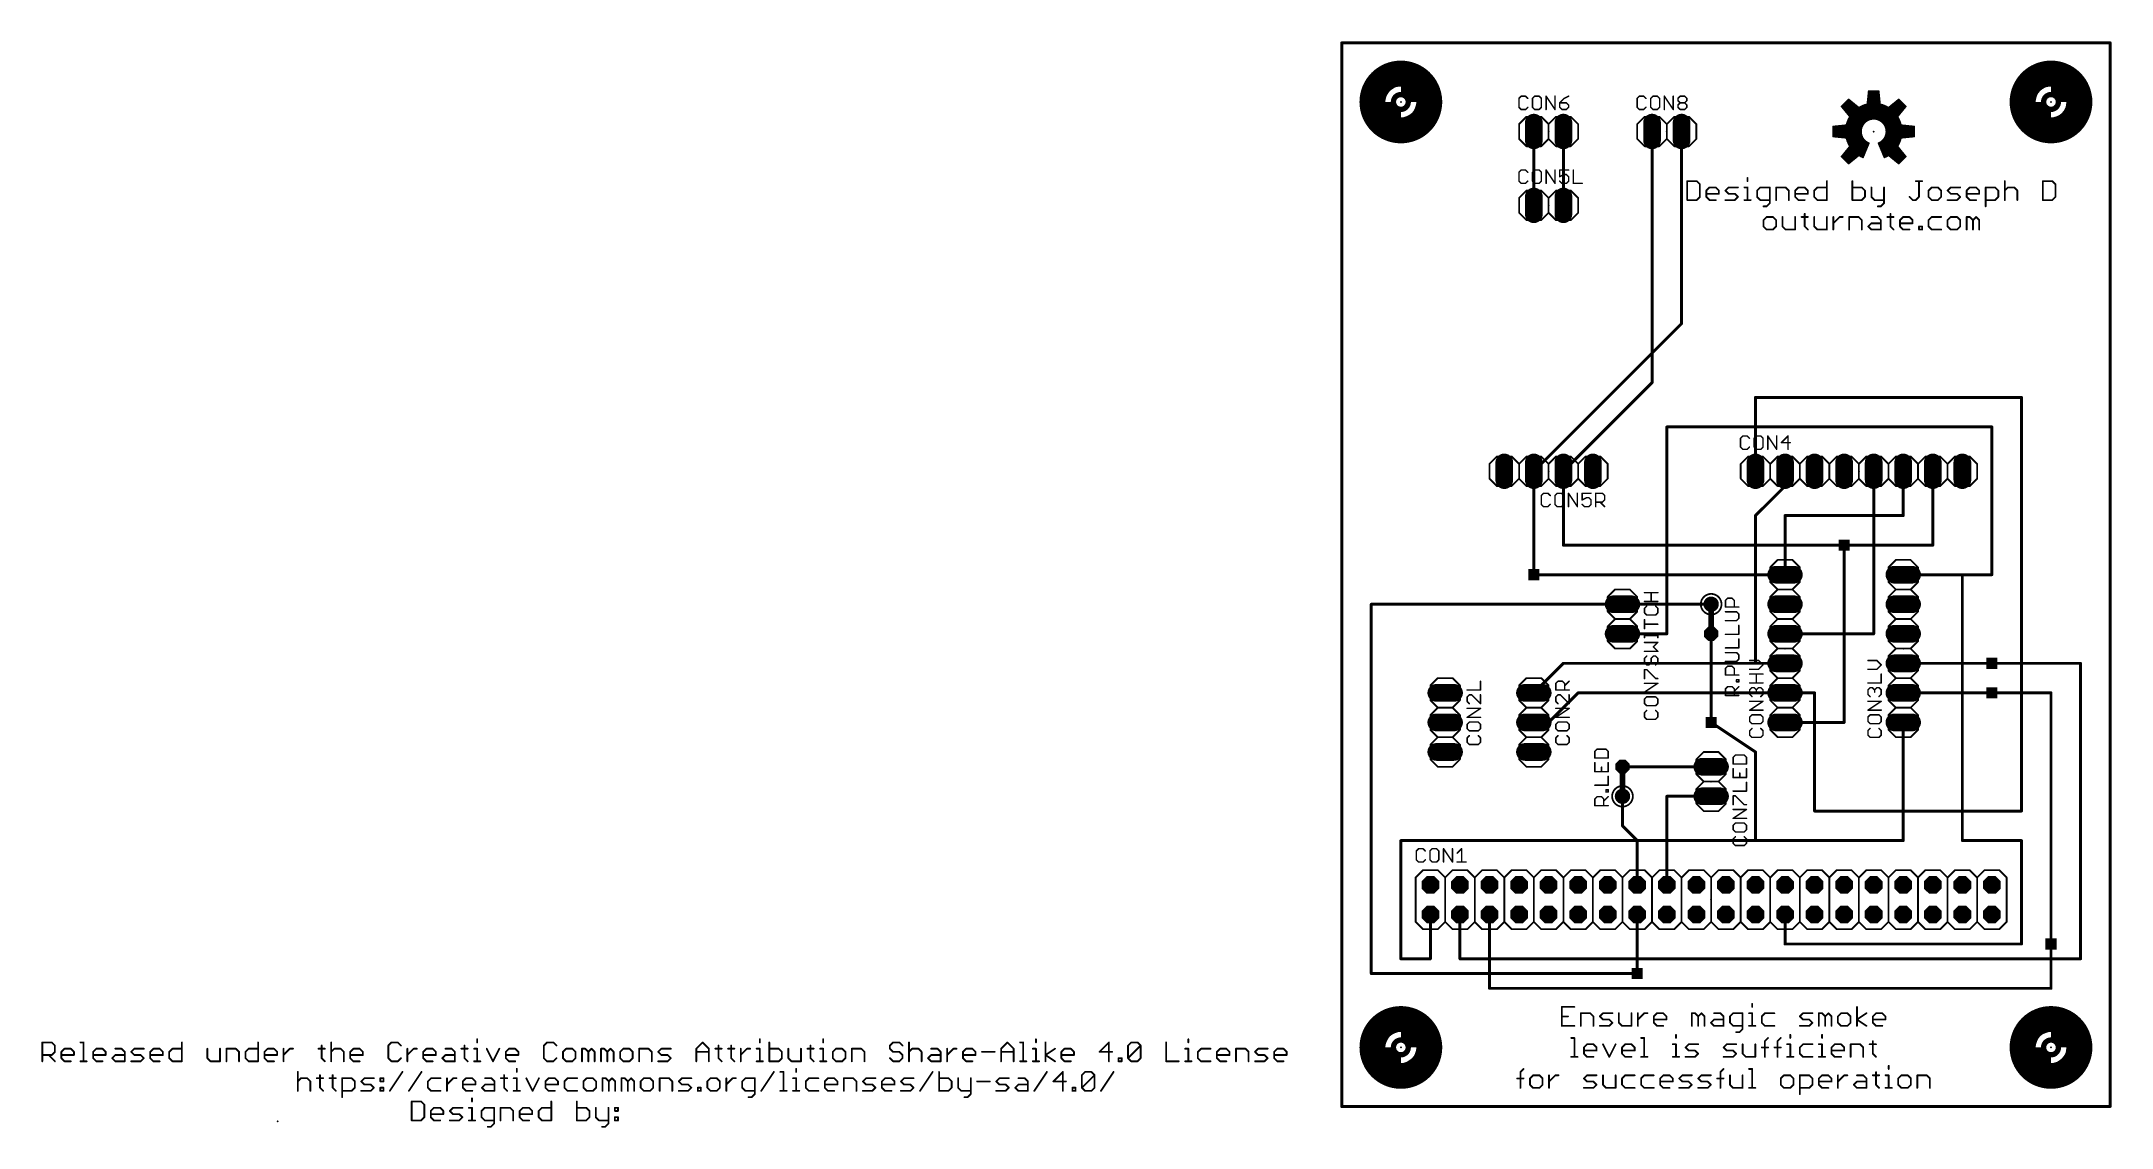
# Model space of a CAD drawing. Extents: x -4.6 to 2.4, y -0.27 to 3.4.
import ezdxf

# ---------------------------------------------------------------- set-up
doc = ezdxf.new("R2010")
doc.units = 0
for name, color, linetype in [('1', 22, 'CONTINUOUS'), ('16', 175, 'CONTINUOUS'), ('17', 82, 'CONTINUOUS'), ('18', 82, 'CONTINUOUS'), ('20', 7, 'CONTINUOUS'), ('21', 253, 'CONTINUOUS'), ('23', 7, 'CONTINUOUS'), ('25', 253, 'CONTINUOUS'), ('39', 22, 'CONTINUOUS'), ('40', 175, 'CONTINUOUS'), ('41', 22, 'CONTINUOUS'), ('42', 175, 'CONTINUOUS'), ('43', 82, 'CONTINUOUS'), ('51', 253, 'CONTINUOUS')]:
    doc.layers.add(name, color=color, linetype=linetype)

# ---------------------------------------------------------------- blocks, each defined once
blk = doc.blocks.new('RECT')
blk.add_solid([(-0.5, -0.5), (0.5, -0.5), (-0.5, 0.5), (0.5, 0.5)])
blk = doc.blocks.new('OCTAGONP')
at = {"const_width": 0.5}
blk.add_lwpolyline([(-0.25, -0.103553), (-0.25, 0.103553), (-0.103553, 0.25), (0.103553, 0.25), (0.25, 0.103553), (0.25, -0.103553), (0.103553, -0.25), (-0.103553, -0.25), (-0.25, -0.103553), (-0.25, 0.103553)], dxfattribs=at)
blk = doc.blocks.new('LONGP100')
at = {"const_width": 1}
blk.add_lwpolyline([(-0.5, 0), (0.5, 0)], dxfattribs=at)
at = {"const_width": 0.5}
for points in [[(-0.5, 0.25, 1), (-0.5, -0.25)], [(0.5, -0.25, 1), (0.5, 0.25)]]:
    blk.add_lwpolyline(points, format="xyb", dxfattribs=at)
blk = doc.blocks.new('SQUAREV')
blk.add_solid([(-0.5, -0.5), (0.5, -0.5), (-0.5, 0.5), (0.5, 0.5)])

msp = doc.modelspace()

# ---------------------------------------------------------------- linework, layer by layer
at = {"layer": '1', "const_width": 0.01}
for points in [[(0.45, 2.85), (0.45, 3.1)], [(0.55, 2.85), (0.55, 3.1)], [(0.85, 2.25), (0.85, 3.1)], [(0.55, 1.95), (0.85, 2.25)], [(1.2, 1.95), (1.2, 2.2)], [(1.2, 2.2), (2.1, 2.2)], [(2.1, 2.2), (2.1, 0.8)], [(0.55, 1.7), (0.55, 1.95)], [(1.6, 1.95), (1.6, 1.4)], [(1.5, 1.7), (0.55, 1.7)], [(0.45, 1.6), (1.3, 1.6)], [(0.75, 1.5), (1.05, 1.5)], [(1.05, 1.4), (1.05, 1.1)], [(1.6, 1.4), (1.3, 1.4)], [(1.7, 1.3), (2, 1.3)], [(1.4, 1.2), (1.3, 1.2)], [(1.4, 0.8), (1.4, 1.2)], [(1.7, 1.2), (2, 1.2)], [(0.75, 0.95), (1.05, 0.95)], [(0.75, 0.85), (0.75, 0.75)], [(1.05, 0.85), (0.9, 0.85)], [(0.9, 0.85), (0.9, 0.55)], [(2.1, 0.8), (1.4, 0.8)], [(0.75, 0.75), (0.8, 0.7)], [(0.8, 0.7), (0.8, 0.55)], [(0.3, 0.2), (0.3, 0.45)], [(0.8, 0.45), (0.8, 0.25)], [(2.2, 0.35), (2.2, 0.2)], [(2.2, 0.2), (0.3, 0.2)]]:
    msp.add_lwpolyline(points, dxfattribs=at)
at = {"layer": '1', "const_width": 0.005}
for points in [[(0.4525, 3.1, 1), (0.4475, 3.1)], [(0.5525, 3.1, 1), (0.5475, 3.1)], [(0.8525, 3.1, 1), (0.8475, 3.1)], [(0.4475, 2.85, 1), (0.4525, 2.85)], [(0.5475, 2.85, 1), (0.5525, 2.85)], [(0.8475, 2.25, 1), (0.8525, 2.25)], [(0.851768, 2.248232, 1), (0.848232, 2.251768)], [(1.2025, 2.2, 1), (1.1975, 2.2)], [(1.2, 2.2025, 1), (1.2, 2.1975)], [(2.1025, 2.2, 1), (2.0975, 2.2)], [(2.1, 2.1975, 1), (2.1, 2.2025)], [(0.5525, 1.95, 1), (0.5475, 1.95)], [(0.548232, 1.951768, 1), (0.551768, 1.948232)], [(1.1975, 1.95, 1), (1.2025, 1.95)], [(1.6025, 1.95, 1), (1.5975, 1.95)], [(0.55, 1.7025, 1), (0.55, 1.6975)], [(0.5475, 1.7, 1), (0.5525, 1.7)], [(1.5, 1.6975, 1), (1.5, 1.7025)], [(0.45, 1.6025, 1), (0.45, 1.5975)], [(1.3, 1.5975, 1), (1.3, 1.6025)], [(0.75, 1.5025, 1), (0.75, 1.4975)], [(1.05, 1.4975, 1), (1.05, 1.5025)], [(1.0525, 1.4, 1), (1.0475, 1.4)], [(1.3, 1.4025, 1), (1.3, 1.3975)], [(1.5975, 1.4, 1), (1.6025, 1.4)], [(1.6, 1.3975, 1), (1.6, 1.4025)], [(1.7, 1.3025, 1), (1.7, 1.2975)], [(2, 1.2975, 1), (2, 1.3025)], [(1.3, 1.2025, 1), (1.3, 1.1975)], [(1.4025, 1.2, 1), (1.3975, 1.2)], [(1.4, 1.1975, 1), (1.4, 1.2025)], [(1.7, 1.2025, 1), (1.7, 1.1975)], [(2, 1.1975, 1), (2, 1.2025)], [(1.0475, 1.1, 1), (1.0525, 1.1)], [(0.75, 0.9525, 1), (0.75, 0.9475)], [(1.05, 0.9475, 1), (1.05, 0.9525)], [(0.7525, 0.85, 1), (0.7475, 0.85)], [(0.9, 0.8525, 1), (0.9, 0.8475)], [(0.9025, 0.85, 1), (0.8975, 0.85)], [(1.05, 0.8475, 1), (1.05, 0.8525)], [(1.4, 0.8025, 1), (1.4, 0.7975)], [(1.3975, 0.8, 1), (1.4025, 0.8)], [(2.0975, 0.8, 1), (2.1025, 0.8)], [(2.1, 0.7975, 1), (2.1, 0.8025)], [(0.751768, 0.751768, 1), (0.748232, 0.748232)], [(0.7475, 0.75, 1), (0.7525, 0.75)], [(0.8025, 0.7, 1), (0.7975, 0.7)], [(0.798232, 0.698232, 1), (0.801768, 0.701768)], [(0.7975, 0.55, 1), (0.8025, 0.55)], [(0.8975, 0.55, 1), (0.9025, 0.55)], [(0.3025, 0.45, 1), (0.2975, 0.45)], [(0.8025, 0.45, 1), (0.7975, 0.45)], [(2.2025, 0.35, 1), (2.1975, 0.35)], [(0.7975, 0.25, 1), (0.8025, 0.25)], [(0.3, 0.2025, 1), (0.3, 0.1975)], [(0.2975, 0.2, 1), (0.3025, 0.2)], [(2.1975, 0.2, 1), (2.2025, 0.2)], [(2.2, 0.1975, 1), (2.2, 0.2025)]]:
    msp.add_lwpolyline(points, format="xyb", dxfattribs=at)
at = {"layer": '16', "const_width": 0.01}
for points in [[(0.95, 2.45), (0.95, 3.1)], [(0.45, 1.95), (0.95, 2.45)], [(0.9, 1.4), (0.9, 2.1)], [(0.9, 2.1), (2, 2.1)], [(2, 2.1), (2, 1.6)], [(0.45, 1.95), (0.45, 1.6)], [(1.3, 1.9), (1.2, 1.8)], [(1.3, 1.95), (1.3, 1.9)], [(1.7, 1.8), (1.7, 1.95)], [(1.8, 1.95), (1.8, 1.7)], [(1.2, 1.8), (1.2, 1.3)], [(1.3, 1.6), (1.3, 1.8)], [(1.3, 1.8), (1.7, 1.8)], [(1.5, 1.7), (1.5, 1.1)], [(1.8, 1.7), (1.5, 1.7)], [(1.7, 1.6), (1.9, 1.6)], [(1.9, 1.6), (1.9, 0.7)], [(2, 1.6), (1.9, 1.6)], [(-0.1, 0.25), (-0.1, 1.5)], [(-0.1, 1.5), (0.75, 1.5)], [(0.75, 1.4), (0.9, 1.4)], [(0.45, 1.2), (0.55, 1.3)], [(0.55, 1.3), (1.3, 1.3)], [(1.2, 1.3), (1.3, 1.3)], [(2, 1.3), (2.3, 1.3)], [(2.3, 1.3), (2.3, 0.3)], [(0.6, 1.2), (0.5, 1.1)], [(1.3, 1.2), (0.6, 1.2)], [(2, 1.2), (2.2, 1.2)], [(2.2, 1.2), (2.2, 0.35)], [(0.5, 1.1), (0.45, 1.1)], [(1.05, 1.1), (1.2, 1)], [(1.5, 1.1), (1.3, 1.1)], [(1.7, 1.1), (1.7, 0.7)], [(1.2, 1), (1.2, 0.7)], [(1.2, 0.7), (0, 0.7)], [(0, 0.7), (0, 0.3)], [(1.7, 0.7), (1.2, 0.7)], [(1.9, 0.7), (2.1, 0.7)], [(2.1, 0.7), (2.1, 0.35)], [(0.1, 0.3), (0.1, 0.45)], [(0.2, 0.3), (0.2, 0.45)], [(1.3, 0.35), (1.3, 0.45)], [(2.1, 0.35), (1.3, 0.35)], [(0, 0.3), (0.1, 0.3)], [(2.3, 0.3), (0.2, 0.3)], [(0.8, 0.25), (-0.1, 0.25)]]:
    msp.add_lwpolyline(points, dxfattribs=at)
at = {"layer": '16', "const_width": 0.005}
for points in [[(0.9525, 3.1, 1), (0.9475, 3.1)], [(0.9475, 2.45, 1), (0.9525, 2.45)], [(0.951768, 2.448232, 1), (0.948232, 2.451768)], [(0.9025, 2.1, 1), (0.8975, 2.1)], [(0.9, 2.1025, 1), (0.9, 2.0975)], [(2.0025, 2.1, 1), (1.9975, 2.1)], [(2, 2.0975, 1), (2, 2.1025)], [(0.4525, 1.95, 1), (0.4475, 1.95)], [(0.448232, 1.951768, 1), (0.451768, 1.948232)], [(1.3025, 1.95, 1), (1.2975, 1.95)], [(1.2975, 1.9, 1), (1.3025, 1.9)], [(1.301768, 1.898232, 1), (1.298232, 1.901768)], [(1.7025, 1.95, 1), (1.6975, 1.95)], [(1.8025, 1.95, 1), (1.7975, 1.95)], [(1.2025, 1.8, 1), (1.1975, 1.8)], [(1.198232, 1.801768, 1), (1.201768, 1.798232)], [(1.3025, 1.8, 1), (1.2975, 1.8)], [(1.3, 1.8025, 1), (1.3, 1.7975)], [(1.6975, 1.8, 1), (1.7025, 1.8)], [(1.7, 1.7975, 1), (1.7, 1.8025)], [(1.5025, 1.7, 1), (1.4975, 1.7)], [(1.5, 1.7025, 1), (1.5, 1.6975)], [(1.7975, 1.7, 1), (1.8025, 1.7)], [(1.8, 1.6975, 1), (1.8, 1.7025)], [(0.4475, 1.6, 1), (0.4525, 1.6)], [(1.2975, 1.6, 1), (1.3025, 1.6)], [(1.7, 1.6025, 1), (1.7, 1.5975)], [(1.9025, 1.6, 1), (1.8975, 1.6)], [(1.9, 1.6025, 1), (1.9, 1.5975)], [(1.9, 1.5975, 1), (1.9, 1.6025)], [(1.9975, 1.6, 1), (2.0025, 1.6)], [(2, 1.5975, 1), (2, 1.6025)], [(-0.0975, 1.5, 1), (-0.1025, 1.5)], [(-0.1, 1.5025, 1), (-0.1, 1.4975)], [(0.75, 1.4975, 1), (0.75, 1.5025)], [(0.75, 1.4025, 1), (0.75, 1.3975)], [(0.8975, 1.4, 1), (0.9025, 1.4)], [(0.9, 1.3975, 1), (0.9, 1.4025)], [(0.55, 1.3025, 1), (0.55, 1.2975)], [(0.551768, 1.298232, 1), (0.548232, 1.301768)], [(1.2, 1.3025, 1), (1.2, 1.2975)], [(1.1975, 1.3, 1), (1.2025, 1.3)], [(1.3, 1.2975, 1), (1.3, 1.3025)], [(1.3, 1.2975, 1), (1.3, 1.3025)], [(2, 1.3025, 1), (2, 1.2975)], [(2.3025, 1.3, 1), (2.2975, 1.3)], [(2.3, 1.2975, 1), (2.3, 1.3025)], [(0.448232, 1.201768, 1), (0.451768, 1.198232)], [(0.6, 1.2025, 1), (0.6, 1.1975)], [(0.601768, 1.198232, 1), (0.598232, 1.201768)], [(1.3, 1.1975, 1), (1.3, 1.2025)], [(2, 1.2025, 1), (2, 1.1975)], [(2.2025, 1.2, 1), (2.1975, 1.2)], [(2.2, 1.1975, 1), (2.2, 1.2025)], [(0.45, 1.1025, 1), (0.45, 1.0975)], [(0.498232, 1.101768, 1), (0.501768, 1.098232)], [(0.5, 1.0975, 1), (0.5, 1.1025)], [(1.051387, 1.10208, 1), (1.048613, 1.09792)], [(1.3, 1.1025, 1), (1.3, 1.0975)], [(1.4975, 1.1, 1), (1.5025, 1.1)], [(1.5, 1.0975, 1), (1.5, 1.1025)], [(1.7025, 1.1, 1), (1.6975, 1.1)], [(1.2025, 1, 1), (1.1975, 1)], [(1.198613, 0.99792, 1), (1.201387, 1.00208)], [(0, 0.7025, 1), (0, 0.6975)], [(0.0025, 0.7, 1), (-0.0025, 0.7)], [(1.2, 0.7025, 1), (1.2, 0.6975)], [(1.1975, 0.7, 1), (1.2025, 0.7)], [(1.2, 0.6975, 1), (1.2, 0.7025)], [(1.6975, 0.7, 1), (1.7025, 0.7)], [(1.7, 0.6975, 1), (1.7, 0.7025)], [(1.9, 0.7025, 1), (1.9, 0.6975)], [(1.8975, 0.7, 1), (1.9025, 0.7)], [(2.1025, 0.7, 1), (2.0975, 0.7)], [(2.1, 0.6975, 1), (2.1, 0.7025)], [(0.1025, 0.45, 1), (0.0975, 0.45)], [(0.2025, 0.45, 1), (0.1975, 0.45)], [(1.3025, 0.45, 1), (1.2975, 0.45)], [(1.3, 0.3525, 1), (1.3, 0.3475)], [(1.2975, 0.35, 1), (1.3025, 0.35)], [(2.0975, 0.35, 1), (2.1025, 0.35)], [(2.1, 0.3475, 1), (2.1, 0.3525)], [(2.1975, 0.35, 1), (2.2025, 0.35)], [(0, 0.3025, 1), (0, 0.2975)], [(-0.0025, 0.3, 1), (0.0025, 0.3)], [(0.0975, 0.3, 1), (0.1025, 0.3)], [(0.1, 0.2975, 1), (0.1, 0.3025)], [(0.2, 0.3025, 1), (0.2, 0.2975)], [(0.1975, 0.3, 1), (0.2025, 0.3)], [(2.2975, 0.3, 1), (2.3025, 0.3)], [(2.3, 0.2975, 1), (2.3, 0.3025)], [(-0.1, 0.2525, 1), (-0.1, 0.2475)], [(-0.1025, 0.25, 1), (-0.0975, 0.25)], [(0.8, 0.2475, 1), (0.8, 0.2525)]]:
    msp.add_lwpolyline(points, format="xyb", dxfattribs=at)
at = {"layer": '20', "const_width": 0.01}
for points in [[(2.4, 3.4), (-0.2, 3.4)], [(-0.2, 3.4), (-0.2, -0.2)], [(2.4, -0.2), (2.4, 3.4)], [(-0.2, -0.2), (2.4, -0.2)]]:
    msp.add_lwpolyline(points, dxfattribs=at)
at = {"layer": '20', "const_width": 0.005}
for points in [[(-0.2, 3.4025, 1), (-0.2, 3.3975)], [(-0.1975, 3.4, 1), (-0.2025, 3.4)], [(2.4025, 3.4, 1), (2.3975, 3.4)], [(2.4, 3.3975, 1), (2.4, 3.4025)], [(-0.2, -0.1975, 1), (-0.2, -0.2025)], [(-0.2025, -0.2, 1), (-0.1975, -0.2)], [(2.3975, -0.2, 1), (2.4025, -0.2)], [(2.4, -0.2025, 1), (2.4, -0.1975)]]:
    msp.add_lwpolyline(points, format="xyb", dxfattribs=at)
at = {"layer": '20'}
for centre in [(0, 3.2), (2.2, 3.2), (0, 0), (2.2, 0)]:
    msp.add_circle(centre, 0.055118, dxfattribs=at)
at = {"layer": '21'}
for points, const_width in [([(0, 3.085, 1), (0, 3.315, 1), (0, 3.085)], 0.006), ([(2.2, 3.085, 1), (2.2, 3.315, 1), (2.2, 3.085)], 0.006), ([(0, 3.140945, 1), (0, 3.259055, 1), (0, 3.140945)], 0.008), ([(1.581912, 3.225492, 1), (1.581912, 3.222539)], 0.002953), ([(1.582513, 3.231398, 1), (1.582513, 3.228445)], 0.002953), ([(1.583113, 3.237303, 1), (1.583113, 3.23435)], 0.002953), ([(1.583209, 3.238244, 1), (1.583209, 3.235291)], 0.002953), ([(1.584677, 3.236618, 1), (1.58174, 3.236917)], 0.002953), ([(1.61826, 3.236917, 1), (1.615323, 3.236618)], 0.002953), ([(1.616791, 3.235291, 1), (1.616791, 3.238244)], 0.002953), ([(1.616887, 3.23435, 1), (1.616887, 3.237303)], 0.002953), ([(1.617487, 3.228445, 1), (1.617487, 3.231398)], 0.002953), ([(1.618088, 3.222539, 1), (1.618088, 3.225492)], 0.002953), ([(2.2, 3.140945, 1), (2.2, 3.259055, 1), (2.2, 3.140945)], 0.008), ([(0.425, 3.1515, 1), (0.425, 3.1485)], 0.003), ([(0.426061, 3.148939, 1), (0.423939, 3.151061)], 0.003), ([(0.476061, 3.151061, 1), (0.473939, 3.148939)], 0.003), ([(0.475, 3.1485, 1), (0.475, 3.1515)], 0.003), ([(0.525, 3.1515, 1), (0.525, 3.1485)], 0.003), ([(0.526061, 3.148939, 1), (0.523939, 3.151061)], 0.003), ([(0.576061, 3.151061, 1), (0.573939, 3.148939)], 0.003), ([(0.575, 3.1485, 1), (0.575, 3.1515)], 0.003), ([(0.825, 3.1515, 1), (0.825, 3.1485)], 0.003), ([(0.826061, 3.148939, 1), (0.823939, 3.151061)], 0.003), ([(0.876061, 3.151061, 1), (0.873939, 3.148939)], 0.003), ([(0.875, 3.1485, 1), (0.875, 3.1515)], 0.003), ([(0.925, 3.1515, 1), (0.925, 3.1485)], 0.003), ([(0.926061, 3.148939, 1), (0.923939, 3.151061)], 0.003), ([(0.976061, 3.151061, 1), (0.973939, 3.148939)], 0.003), ([(0.975, 3.1485, 1), (0.975, 3.1515)], 0.003), ([(1.492562, 3.185768, 1), (1.490273, 3.183902)], 0.002953), ([(1.490373, 3.185879, 1), (1.492461, 3.183791)], 0.002953), ([(1.493176, 3.184154, 1), (1.493176, 3.181201)], 0.002953), ([(1.495165, 3.190059, 1), (1.495165, 3.187106)], 0.002953), ([(1.497992, 3.178248, 1), (1.497992, 3.175295)], 0.002953), ([(1.501071, 3.195965, 1), (1.501071, 3.193012)], 0.002953), ([(1.502807, 3.172343, 1), (1.502807, 3.16939)], 0.002953), ([(1.506976, 3.20187, 1), (1.506976, 3.198917)], 0.002953), ([(1.507622, 3.166437, 1), (1.507622, 3.163484)], 0.002953), ([(1.512438, 3.160531, 1), (1.512438, 3.157579)], 0.002953), ([(1.512882, 3.207776, 1), (1.512882, 3.204823)], 0.002953), ([(1.516098, 3.209727, 1), (1.514232, 3.207438)], 0.002953), ([(1.516209, 3.207539, 1), (1.514121, 3.209627)], 0.002953), ([(1.517253, 3.154626, 1), (1.517253, 3.151673)], 0.002953), ([(1.517966, 3.204823, 1), (1.517966, 3.207776)], 0.002953), ([(1.520951, 3.149489, 1), (1.518364, 3.150913)], 0.002953), ([(1.518513, 3.149268, 1), (1.520802, 3.151134)], 0.002953), ([(1.525208, 3.198917, 1), (1.525208, 3.20187)], 0.002953), ([(1.532451, 3.193012, 1), (1.532451, 3.195965)], 0.002953), ([(1.539694, 3.187106, 1), (1.539694, 3.190059)], 0.002953), ([(1.546936, 3.181201, 1), (1.546936, 3.184154)], 0.002953), ([(1.549087, 3.181636, 1), (1.550511, 3.179049)], 0.002953), ([(1.548866, 3.179198, 1), (1.550732, 3.181487)], 0.002953), ([(1.554041, 3.184154, 1), (1.554041, 3.181201)], 0.002953), ([(1.558403, 3.186753, 1), (1.559533, 3.184025)], 0.002953), ([(1.55968, 3.184096, 1), (1.558256, 3.186683)], 0.002953), ([(1.566679, 3.190059, 1), (1.566679, 3.187106)], 0.002953), ([(1.568226, 3.190812, 1), (1.569048, 3.187976)], 0.002953), ([(1.569202, 3.18803, 1), (1.568072, 3.190758)], 0.002953), ([(1.57722, 3.192456, 1), (1.580158, 3.192158)], 0.002953), ([(1.578911, 3.195965, 1), (1.578911, 3.193012)], 0.002953), ([(1.579511, 3.20187, 1), (1.579511, 3.198917)], 0.002953), ([(1.5791, 3.190889, 1), (1.578278, 3.193725)], 0.002953), ([(1.580111, 3.207776, 1), (1.580111, 3.204823)], 0.002953), ([(1.580712, 3.213681, 1), (1.580712, 3.210728)], 0.002953), ([(1.581312, 3.219587, 1), (1.581312, 3.216634)], 0.002953), ([(1.618688, 3.216634, 1), (1.618688, 3.219587)], 0.002953), ([(1.619288, 3.210728, 1), (1.619288, 3.213681)], 0.002953), ([(1.621722, 3.193725, 1), (1.6209, 3.190889)], 0.002953), ([(1.619842, 3.192158, 1), (1.62278, 3.192456)], 0.002953), ([(1.619889, 3.204823, 1), (1.619889, 3.207776)], 0.002953), ([(1.620489, 3.198917, 1), (1.620489, 3.20187)], 0.002953), ([(1.621089, 3.193012, 1), (1.621089, 3.195965)], 0.002953), ([(1.631928, 3.190758, 1), (1.630798, 3.18803)], 0.002953), ([(1.630952, 3.187976, 1), (1.631774, 3.190812)], 0.002953), ([(1.633321, 3.187106, 1), (1.633321, 3.190059)], 0.002953), ([(1.641744, 3.186683, 1), (1.64032, 3.184096)], 0.002953), ([(1.640467, 3.184025, 1), (1.641597, 3.186753)], 0.002953), ([(1.645959, 3.181201, 1), (1.645959, 3.184154)], 0.002953), ([(1.649268, 3.181487, 1), (1.651134, 3.179198)], 0.002953), ([(1.649489, 3.179049, 1), (1.650913, 3.181636)], 0.002953), ([(1.653064, 3.184154, 1), (1.653064, 3.181201)], 0.002953), ([(1.660307, 3.190059, 1), (1.660307, 3.187106)], 0.002953), ([(1.667549, 3.195965, 1), (1.667549, 3.193012)], 0.002953), ([(1.674792, 3.20187, 1), (1.674792, 3.198917)], 0.002953), ([(1.681636, 3.150913, 1), (1.679049, 3.149489)], 0.002953), ([(1.679198, 3.151134, 1), (1.681487, 3.149268)], 0.002953), ([(1.682034, 3.207776, 1), (1.682034, 3.204823)], 0.002953), ([(1.682747, 3.151673, 1), (1.682747, 3.154626)], 0.002953), ([(1.685879, 3.209627, 1), (1.683791, 3.207539)], 0.002953), ([(1.685768, 3.207438, 1), (1.683902, 3.209727)], 0.002953), ([(1.687118, 3.204823, 1), (1.687118, 3.207776)], 0.002953), ([(1.687562, 3.157579, 1), (1.687562, 3.160531)], 0.002953), ([(1.692377, 3.163484, 1), (1.692377, 3.166437)], 0.002953), ([(1.693024, 3.198917, 1), (1.693024, 3.20187)], 0.002953), ([(1.697193, 3.16939, 1), (1.697193, 3.172343)], 0.002953), ([(1.698929, 3.193012, 1), (1.698929, 3.195965)], 0.002953), ([(1.702008, 3.175295, 1), (1.702008, 3.178248)], 0.002953), ([(1.704835, 3.187106, 1), (1.704835, 3.190059)], 0.002953), ([(1.706823, 3.181201, 1), (1.706823, 3.184154)], 0.002953), ([(1.709727, 3.183902, 1), (1.707438, 3.185768)], 0.002953), ([(1.707539, 3.183791, 1), (1.709627, 3.185879)], 0.002953), ([(0.4015, 3.125, 1), (0.3985, 3.125)], 0.003), ([(0.398939, 3.126061, 1), (0.401061, 3.123939)], 0.003), ([(0.5015, 3.125, 1), (0.4985, 3.125)], 0.003), ([(0.498939, 3.126061, 1), (0.501061, 3.123939)], 0.003), ([(0.498939, 3.123939, 1), (0.501061, 3.126061)], 0.003), ([(0.6015, 3.125, 1), (0.5985, 3.125)], 0.003), ([(0.598939, 3.123939, 1), (0.601061, 3.126061)], 0.003), ([(0.8015, 3.125, 1), (0.7985, 3.125)], 0.003), ([(0.798939, 3.126061, 1), (0.801061, 3.123939)], 0.003), ([(0.9015, 3.125, 1), (0.8985, 3.125)], 0.003), ([(0.898939, 3.126061, 1), (0.901061, 3.123939)], 0.003), ([(0.898939, 3.123939, 1), (0.901061, 3.126061)], 0.003), ([(1.0015, 3.125, 1), (0.9985, 3.125)], 0.003), ([(0.998939, 3.123939, 1), (1.001061, 3.126061)], 0.003), ([(1.463232, 3.113287, 1), (1.463232, 3.110335)], 0.002953), ([(1.463232, 3.107382, 1), (1.463232, 3.104429)], 0.002953), ([(1.463232, 3.101476, 1), (1.463232, 3.098524)], 0.002953), ([(1.463232, 3.095571, 1), (1.463232, 3.092618)], 0.002953), ([(1.463232, 3.089665, 1), (1.463232, 3.086713)], 0.002953), ([(1.464709, 3.116791, 1), (1.461756, 3.116791)], 0.002953), ([(1.463083, 3.11826, 1), (1.463382, 3.115323)], 0.002953), ([(1.463382, 3.084677, 1), (1.463083, 3.08174)], 0.002953), ([(1.461756, 3.083209, 1), (1.464709, 3.083209)], 0.002953), ([(1.472334, 3.119193, 1), (1.472334, 3.11624)], 0.002953), ([(1.472334, 3.08376, 1), (1.472334, 3.080807)], 0.002953), ([(1.506275, 3.121722, 1), (1.509111, 3.1209)], 0.002953), ([(1.508363, 3.125098, 1), (1.508363, 3.122146)], 0.002953), ([(1.507842, 3.119842, 1), (1.507544, 3.12278)], 0.002953), ([(1.510075, 3.131004, 1), (1.510075, 3.128051)], 0.002953), ([(1.509242, 3.131928, 1), (1.51197, 3.130798)], 0.002953), ([(1.512024, 3.130952, 1), (1.509188, 3.131774)], 0.002953), ([(1.512292, 3.136909, 1), (1.512292, 3.133957)], 0.002953), ([(1.513317, 3.141744, 1), (1.515904, 3.14032)], 0.002953), ([(1.515975, 3.140467, 1), (1.513247, 3.141597)], 0.002953), ([(1.51478, 3.142815, 1), (1.51478, 3.139862)], 0.002953), ([(1.51803, 3.14872, 1), (1.51803, 3.145768)], 0.002953), ([(1.558408, 3.100124, 1), (1.555466, 3.099876)], 0.002953), ([(1.555467, 3.100138, 1), (1.558407, 3.099862)], 0.002953), ([(1.558975, 3.093156, 1), (1.556116, 3.092418)], 0.002953), ([(1.556074, 3.092663, 1), (1.559016, 3.092911)], 0.002953), ([(1.556276, 3.108451, 1), (1.559112, 3.10763)], 0.002953), ([(1.559164, 3.107902, 1), (1.556224, 3.108179)], 0.002953), ([(1.556937, 3.098524, 1), (1.556937, 3.101476)], 0.002953), ([(1.557435, 3.092618, 1), (1.557435, 3.095571)], 0.002953), ([(1.557493, 3.104429, 1), (1.557493, 3.107382)], 0.002953), ([(1.560701, 3.086381, 1), (1.558006, 3.085175)], 0.002953), ([(1.557924, 3.085409, 1), (1.560783, 3.086146)], 0.002953), ([(1.558623, 3.116465, 1), (1.561256, 3.115129)], 0.002953), ([(1.561358, 3.115387, 1), (1.558521, 3.116208)], 0.002953), ([(1.558731, 3.086713, 1), (1.558731, 3.089665)], 0.002953), ([(1.558786, 3.110335, 1), (1.558786, 3.113287)], 0.002953), ([(1.560913, 3.11624, 1), (1.560913, 3.119193)], 0.002953), ([(1.560917, 3.080807, 1), (1.560917, 3.08376)], 0.002953), ([(1.562425, 3.123901, 1), (1.564762, 3.122097)], 0.002953), ([(1.56491, 3.122331, 1), (1.562277, 3.123667)], 0.002953), ([(1.564074, 3.122146, 1), (1.564074, 3.125098)], 0.002953), ([(1.567548, 3.130496, 1), (1.569507, 3.128288)], 0.002953), ([(1.569696, 3.12849, 1), (1.567359, 3.130294)], 0.002953), ([(1.56868, 3.128051, 1), (1.56868, 3.131004)], 0.002953), ([(1.573812, 3.136019, 1), (1.575325, 3.133483)], 0.002953), ([(1.575548, 3.133647, 1), (1.573589, 3.135856)], 0.002953), ([(1.575712, 3.133957, 1), (1.575712, 3.136909)], 0.002953), ([(1.580998, 3.140275, 1), (1.58201, 3.137501)], 0.002953), ([(1.582261, 3.13762, 1), (1.580748, 3.140156)], 0.002953), ([(1.588852, 3.143114, 1), (1.589329, 3.1402)], 0.002953), ([(1.588217, 3.139862, 1), (1.588217, 3.142815)], 0.002953), ([(1.589596, 3.140271, 1), (1.588584, 3.143044)], 0.002953), ([(1.597098, 3.144438, 1), (1.597022, 3.141486)], 0.002953), ([(1.597298, 3.141505, 1), (1.596821, 3.144419)], 0.002953), ([(1.605445, 3.144198, 1), (1.60482, 3.141312)], 0.002953), ([(1.605095, 3.141279, 1), (1.605171, 3.144231)], 0.002953), ([(1.611669, 3.142815, 1), (1.611669, 3.139862)], 0.002953), ([(1.613602, 3.142404, 1), (1.612449, 3.139686)], 0.002953), ([(1.612713, 3.139602, 1), (1.613338, 3.142488)], 0.002953), ([(1.62128, 3.139119, 1), (1.619639, 3.136663)], 0.002953), ([(1.619883, 3.136532, 1), (1.621036, 3.13925)], 0.002953), ([(1.624138, 3.136909, 1), (1.624138, 3.133957)], 0.002953), ([(1.628209, 3.134457, 1), (1.626139, 3.132352)], 0.002953), ([(1.626354, 3.132177, 1), (1.627995, 3.134632)], 0.002953), ([(1.631118, 3.131004, 1), (1.631118, 3.128051)], 0.002953), ([(1.634147, 3.128584, 1), (1.63172, 3.126902)], 0.002953), ([(1.631898, 3.12669, 1), (1.633968, 3.128796)], 0.002953), ([(1.63579, 3.125098, 1), (1.63579, 3.122146)], 0.002953), ([(1.638883, 3.121706, 1), (1.636185, 3.120507)], 0.002953), ([(1.636321, 3.120265, 1), (1.638748, 3.121947)], 0.002953), ([(1.639041, 3.119193, 1), (1.639041, 3.11624)], 0.002953), ([(1.637803, 3.082656, 1), (1.640594, 3.081691)], 0.002953), ([(1.639236, 3.08376, 1), (1.639236, 3.080807)], 0.002953), ([(1.640479, 3.081439, 1), (1.637918, 3.082908)], 0.002953), ([(1.642252, 3.114064, 1), (1.639378, 3.11339)], 0.002953), ([(1.639466, 3.113127, 1), (1.642164, 3.114327)], 0.002953), ([(1.641265, 3.113287, 1), (1.641265, 3.110335)], 0.002953), ([(1.641278, 3.089665, 1), (1.641278, 3.086713)], 0.002953), ([(1.640376, 3.090019, 1), (1.643298, 3.089593)], 0.002953), ([(1.643233, 3.089324, 1), (1.640442, 3.090288)], 0.002953), ([(1.642464, 3.095571, 1), (1.642464, 3.092618)], 0.002953), ([(1.64265, 3.107382, 1), (1.64265, 3.104429)], 0.002953), ([(1.644135, 3.105928, 1), (1.641185, 3.105802)], 0.002953), ([(1.641223, 3.105528, 1), (1.644097, 3.106202)], 0.002953), ([(1.642911, 3.101476, 1), (1.642911, 3.098524)], 0.002953), ([(1.64153, 3.097734, 1), (1.64448, 3.09786)], 0.002953), ([(1.644466, 3.097583, 1), (1.641544, 3.09801)], 0.002953), ([(1.68197, 3.145768, 1), (1.68197, 3.14872)], 0.002953), ([(1.686753, 3.141597, 1), (1.684025, 3.140467)], 0.002953), ([(1.684096, 3.14032, 1), (1.686683, 3.141744)], 0.002953), ([(1.685221, 3.139862, 1), (1.685221, 3.142815)], 0.002953), ([(1.687708, 3.133957, 1), (1.687708, 3.136909)], 0.002953), ([(1.690812, 3.131774, 1), (1.687976, 3.130952)], 0.002953), ([(1.68803, 3.130798, 1), (1.690758, 3.131928)], 0.002953), ([(1.689926, 3.128051, 1), (1.689926, 3.131004)], 0.002953), ([(1.692456, 3.12278, 1), (1.692158, 3.119842)], 0.002953), ([(1.690889, 3.1209, 1), (1.693725, 3.121722)], 0.002953), ([(1.691637, 3.122146, 1), (1.691637, 3.125098)], 0.002953), ([(1.727666, 3.11624, 1), (1.727666, 3.119193)], 0.002953), ([(1.727666, 3.080807, 1), (1.727666, 3.08376)], 0.002953), ([(1.738244, 3.116791, 1), (1.735291, 3.116791)], 0.002953), ([(1.735291, 3.083209, 1), (1.738244, 3.083209)], 0.002953), ([(1.736618, 3.115323, 1), (1.736917, 3.11826)], 0.002953), ([(1.736917, 3.08174, 1), (1.736618, 3.084677)], 0.002953), ([(1.736768, 3.110335, 1), (1.736768, 3.113287)], 0.002953), ([(1.736768, 3.104429, 1), (1.736768, 3.107382)], 0.002953), ([(1.736768, 3.098524, 1), (1.736768, 3.101476)], 0.002953), ([(1.736768, 3.092618, 1), (1.736768, 3.095571)], 0.002953), ([(1.736768, 3.086713, 1), (1.736768, 3.089665)], 0.002953), ([(0.401061, 3.076061, 1), (0.398939, 3.073939)], 0.003), ([(0.3985, 3.075, 1), (0.4015, 3.075)], 0.003), ([(0.425, 3.0515, 1), (0.425, 3.0485)], 0.003), ([(0.423939, 3.048939, 1), (0.426061, 3.051061)], 0.003), ([(0.473939, 3.051061, 1), (0.476061, 3.048939)], 0.003), ([(0.475, 3.0485, 1), (0.475, 3.0515)], 0.003), ([(0.501061, 3.076061, 1), (0.498939, 3.073939)], 0.003), ([(0.4985, 3.075, 1), (0.5015, 3.075)], 0.003), ([(0.501061, 3.073939, 1), (0.498939, 3.076061)], 0.003), ([(0.525, 3.0515, 1), (0.525, 3.0485)], 0.003), ([(0.523939, 3.048939, 1), (0.526061, 3.051061)], 0.003), ([(0.573939, 3.051061, 1), (0.576061, 3.048939)], 0.003), ([(0.575, 3.0485, 1), (0.575, 3.0515)], 0.003), ([(0.5985, 3.075, 1), (0.6015, 3.075)], 0.003), ([(0.601061, 3.073939, 1), (0.598939, 3.076061)], 0.003), ([(0.801061, 3.076061, 1), (0.798939, 3.073939)], 0.003), ([(0.7985, 3.075, 1), (0.8015, 3.075)], 0.003), ([(0.825, 3.0515, 1), (0.825, 3.0485)], 0.003), ([(0.823939, 3.048939, 1), (0.826061, 3.051061)], 0.003), ([(0.873939, 3.051061, 1), (0.876061, 3.048939)], 0.003), ([(0.875, 3.0485, 1), (0.875, 3.0515)], 0.003), ([(0.901061, 3.076061, 1), (0.898939, 3.073939)], 0.003), ([(0.8985, 3.075, 1), (0.9015, 3.075)], 0.003), ([(0.901061, 3.073939, 1), (0.898939, 3.076061)], 0.003), ([(0.925, 3.0515, 1), (0.925, 3.0485)], 0.003), ([(0.923939, 3.048939, 1), (0.926061, 3.051061)], 0.003), ([(0.973939, 3.051061, 1), (0.976061, 3.048939)], 0.003), ([(0.975, 3.0485, 1), (0.975, 3.0515)], 0.003), ([(0.9985, 3.075, 1), (1.0015, 3.075)], 0.003), ([(1.001061, 3.073939, 1), (0.998939, 3.076061)], 0.003), ([(1.492461, 3.016209, 1), (1.490373, 3.014121)], 0.002953), ([(1.490273, 3.016098, 1), (1.492562, 3.014232)], 0.002953), ([(1.493177, 3.018799, 1), (1.493177, 3.015846)], 0.002953), ([(1.495165, 3.012894, 1), (1.495165, 3.009941)], 0.002953), ([(1.497992, 3.024705, 1), (1.497992, 3.021752)], 0.002953), ([(1.502807, 3.03061, 1), (1.502807, 3.027657)], 0.002953), ([(1.507623, 3.036516, 1), (1.507623, 3.033563)], 0.002953), ([(1.509111, 3.0791, 1), (1.506275, 3.078278)], 0.002953), ([(1.508363, 3.077854, 1), (1.508363, 3.074902)], 0.002953), ([(1.507544, 3.07722, 1), (1.507842, 3.080158)], 0.002953), ([(1.510074, 3.071949, 1), (1.510074, 3.068996)], 0.002953), ([(1.51197, 3.069202, 1), (1.509242, 3.068072)], 0.002953), ([(1.509188, 3.068226, 1), (1.512024, 3.069048)], 0.002953), ([(1.512292, 3.066043, 1), (1.512292, 3.063091)], 0.002953), ([(1.512438, 3.042421, 1), (1.512438, 3.039469)], 0.002953), ([(1.515904, 3.05968, 1), (1.513317, 3.058256)], 0.002953), ([(1.513247, 3.058403, 1), (1.515975, 3.059533)], 0.002953), ([(1.514779, 3.060138, 1), (1.514779, 3.057185)], 0.002953), ([(1.517253, 3.048327, 1), (1.517253, 3.045374)], 0.002953), ([(1.51803, 3.054232, 1), (1.51803, 3.05128)], 0.002953), ([(1.518364, 3.049087, 1), (1.520951, 3.050511)], 0.002953), ([(1.520802, 3.048866, 1), (1.518513, 3.050732)], 0.002953), ([(1.539693, 3.009941, 1), (1.539693, 3.012894)], 0.002953), ([(1.546936, 3.015846, 1), (1.546936, 3.018799)], 0.002953), ([(1.550529, 3.020941, 1), (1.549069, 3.018374)], 0.002953), ([(1.550732, 3.018513, 1), (1.548866, 3.020802)], 0.002953), ([(1.553905, 3.018799, 1), (1.553905, 3.015846)], 0.002953), ([(1.557244, 3.017117, 1), (1.556002, 3.014438)], 0.002953), ([(1.555893, 3.014494, 1), (1.557353, 3.017061)], 0.002953), ([(1.563537, 3.07999, 1), (1.561082, 3.07835)], 0.002953), ([(1.560962, 3.078567, 1), (1.563657, 3.079773)], 0.002953), ([(1.56238, 3.013041, 1), (1.565108, 3.011911)], 0.002953), ([(1.563123, 3.011137, 1), (1.564365, 3.013816)], 0.002953), ([(1.564176, 3.074902, 1), (1.564176, 3.077854)], 0.002953), ([(1.567404, 3.074166, 1), (1.565259, 3.072137)], 0.002953), ([(1.565104, 3.072331, 1), (1.567559, 3.073972)], 0.002953), ([(1.565752, 3.015846, 1), (1.565752, 3.018799)], 0.002953), ([(1.568198, 3.021752, 1), (1.568198, 3.024705)], 0.002953), ([(1.568864, 3.068996, 1), (1.568864, 3.071949)], 0.002953), ([(1.572192, 3.069071, 1), (1.570417, 3.066712)], 0.002953), ([(1.570232, 3.066877, 1), (1.572377, 3.068906)], 0.002953), ([(1.570644, 3.027657, 1), (1.570644, 3.03061)], 0.002953), ([(1.57309, 3.033563, 1), (1.57309, 3.036516)], 0.002953), ([(1.575537, 3.039469, 1), (1.575537, 3.042421)], 0.002953), ([(1.577766, 3.06485, 1), (1.576411, 3.062227)], 0.002953), ([(1.575722, 3.063091, 1), (1.575722, 3.066043)], 0.002953), ([(1.576201, 3.062359, 1), (1.577976, 3.064718)], 0.002953), ([(1.577983, 3.045374, 1), (1.577983, 3.048327)], 0.002953), ([(1.580429, 3.05128, 1), (1.580429, 3.054232)], 0.002953), ([(1.584884, 3.059652, 1), (1.582156, 3.060782)], 0.002953), ([(1.582842, 3.058905, 1), (1.584197, 3.061528)], 0.002953), ([(1.582875, 3.057185, 1), (1.582875, 3.060138)], 0.002953), ([(1.617844, 3.060782, 1), (1.615116, 3.059652)], 0.002953), ([(1.61579, 3.061522, 1), (1.617171, 3.058912)], 0.002953), ([(1.617124, 3.060138, 1), (1.617124, 3.057185)], 0.002953), ([(1.619571, 3.054232, 1), (1.619571, 3.05128)], 0.002953), ([(1.622017, 3.048327, 1), (1.622017, 3.045374)], 0.002953), ([(1.622696, 3.065146, 1), (1.62454, 3.06284)], 0.002953), ([(1.624336, 3.066043, 1), (1.624336, 3.063091)], 0.002953), ([(1.624309, 3.062688, 1), (1.622928, 3.065298)], 0.002953), ([(1.624463, 3.042421, 1), (1.624463, 3.039469)], 0.002953), ([(1.626909, 3.036516, 1), (1.626909, 3.033563)], 0.002953), ([(1.629356, 3.03061, 1), (1.629356, 3.027657)], 0.002953), ([(1.628805, 3.069997, 1), (1.631047, 3.068076)], 0.002953), ([(1.630848, 3.067883, 1), (1.629004, 3.070189)], 0.002953), ([(1.631157, 3.071949, 1), (1.631157, 3.068996)], 0.002953), ([(1.631802, 3.024705, 1), (1.631802, 3.021752)], 0.002953), ([(1.634248, 3.018799, 1), (1.634248, 3.015846)], 0.002953), ([(1.6339, 3.075903, 1), (1.636461, 3.074434)], 0.002953), ([(1.636302, 3.074208, 1), (1.63406, 3.076129)], 0.002953), ([(1.635875, 3.077854, 1), (1.635875, 3.074902)], 0.002953), ([(1.635635, 3.013816, 1), (1.636877, 3.011137)], 0.002953), ([(1.634892, 3.011911, 1), (1.63762, 3.013041)], 0.002953), ([(1.642647, 3.017061, 1), (1.644107, 3.014494)], 0.002953), ([(1.643998, 3.014438, 1), (1.642756, 3.017117)], 0.002953), ([(1.646095, 3.015846, 1), (1.646095, 3.018799)], 0.002953), ([(1.651134, 3.020802, 1), (1.649268, 3.018513)], 0.002953), ([(1.650931, 3.018374, 1), (1.649471, 3.020941)], 0.002953), ([(1.653064, 3.018799, 1), (1.653064, 3.015846)], 0.002953), ([(1.660306, 3.012894, 1), (1.660306, 3.009941)], 0.002953), ([(1.681487, 3.050732, 1), (1.679198, 3.048866)], 0.002953), ([(1.679049, 3.050511, 1), (1.681636, 3.049087)], 0.002953), ([(1.68197, 3.05128, 1), (1.68197, 3.054232)], 0.002953), ([(1.682747, 3.045374, 1), (1.682747, 3.048327)], 0.002953), ([(1.684025, 3.059533, 1), (1.686753, 3.058403)], 0.002953), ([(1.686683, 3.058256, 1), (1.684096, 3.05968)], 0.002953), ([(1.68522, 3.057185, 1), (1.68522, 3.060138)], 0.002953), ([(1.687562, 3.039469, 1), (1.687562, 3.042421)], 0.002953), ([(1.687708, 3.063091, 1), (1.687708, 3.066043)], 0.002953), ([(1.687976, 3.069048, 1), (1.690812, 3.068226)], 0.002953), ([(1.690758, 3.068072, 1), (1.68803, 3.069202)], 0.002953), ([(1.689925, 3.068996, 1), (1.689925, 3.071949)], 0.002953), ([(1.692158, 3.080158, 1), (1.692456, 3.07722)], 0.002953), ([(1.693725, 3.078278, 1), (1.690889, 3.0791)], 0.002953), ([(1.691637, 3.074902, 1), (1.691637, 3.077854)], 0.002953), ([(1.692378, 3.033563, 1), (1.692378, 3.036516)], 0.002953), ([(1.697193, 3.027657, 1), (1.697193, 3.03061)], 0.002953), ([(1.702008, 3.021752, 1), (1.702008, 3.024705)], 0.002953), ([(1.704835, 3.009941, 1), (1.704835, 3.012894)], 0.002953), ([(1.706824, 3.015846, 1), (1.706824, 3.018799)], 0.002953), ([(1.707438, 3.014232, 1), (1.709727, 3.016098)], 0.002953), ([(1.709627, 3.014121, 1), (1.707539, 3.016209)], 0.002953), ([(1.174732, 2.94273, 1), (1.171732, 2.94273)], 0.003), ([(1.501071, 3.006988, 1), (1.501071, 3.004035)], 0.002953), ([(1.506976, 3.001083, 1), (1.506976, 2.99813)], 0.002953), ([(1.512882, 2.995177, 1), (1.512882, 2.992224)], 0.002953), ([(1.514232, 2.992562, 1), (1.516098, 2.990273)], 0.002953), ([(1.514121, 2.990373, 1), (1.516209, 2.992461)], 0.002953), ([(1.517966, 2.992224, 1), (1.517966, 2.995177)], 0.002953), ([(1.525208, 2.99813, 1), (1.525208, 3.001083)], 0.002953), ([(1.532451, 3.004035, 1), (1.532451, 3.006988)], 0.002953), ([(1.667549, 3.006988, 1), (1.667549, 3.004035)], 0.002953), ([(1.674792, 3.001083, 1), (1.674792, 2.99813)], 0.002953), ([(1.682034, 2.995177, 1), (1.682034, 2.992224)], 0.002953), ([(1.683791, 2.992461, 1), (1.685879, 2.990373)], 0.002953), ([(1.683902, 2.990273, 1), (1.685768, 2.992562)], 0.002953), ([(1.687118, 2.992224, 1), (1.687118, 2.995177)], 0.002953), ([(1.693024, 2.99813, 1), (1.693024, 3.001083)], 0.002953), ([(1.698929, 3.004035, 1), (1.698929, 3.006988)], 0.002953), ([(0.4015, 2.875, 1), (0.3985, 2.875)], 0.003), ([(0.398939, 2.876061, 1), (0.401061, 2.873939)], 0.003), ([(0.425, 2.9015, 1), (0.425, 2.8985)], 0.003), ([(0.426061, 2.898939, 1), (0.423939, 2.901061)], 0.003), ([(0.476061, 2.901061, 1), (0.473939, 2.898939)], 0.003), ([(0.475, 2.8985, 1), (0.475, 2.9015)], 0.003), ([(0.5015, 2.875, 1), (0.4985, 2.875)], 0.003), ([(0.498939, 2.876061, 1), (0.501061, 2.873939)], 0.003), ([(0.498939, 2.873939, 1), (0.501061, 2.876061)], 0.003), ([(0.525, 2.9015, 1), (0.525, 2.8985)], 0.003), ([(0.526061, 2.898939, 1), (0.523939, 2.901061)], 0.003), ([(0.576061, 2.901061, 1), (0.573939, 2.898939)], 0.003), ([(0.575, 2.8985, 1), (0.575, 2.9015)], 0.003), ([(0.6015, 2.875, 1), (0.5985, 2.875)], 0.003), ([(0.598939, 2.873939, 1), (0.601061, 2.876061)], 0.003), ([(0.970692, 2.932055, 1), (0.967692, 2.932055)], 0.003), ([(0.969192, 2.933555, 1), (0.969192, 2.930555)], 0.003), ([(1.00228, 2.933115, 1), (1.000158, 2.930994)], 0.003), ([(1.001219, 2.930555, 1), (1.001219, 2.933555)], 0.003), ([(1.013395, 2.921379, 1), (1.010395, 2.921379)], 0.003), ([(1.010395, 2.878676, 1), (1.013395, 2.878676)], 0.003), ([(1.010834, 2.920318, 1), (1.012955, 2.92244)], 0.003), ([(1.012955, 2.877615, 1), (1.010834, 2.879736)], 0.003), ([(1.035147, 2.900027, 1), (1.032147, 2.900027)], 0.003), ([(1.032586, 2.901088, 1), (1.034707, 2.898967)], 0.003), ([(1.033647, 2.890852, 1), (1.033647, 2.887852)], 0.003), ([(1.034707, 2.879736, 1), (1.032586, 2.877615)], 0.003), ([(1.032147, 2.878676, 1), (1.035147, 2.878676)], 0.003), ([(1.044322, 2.912203, 1), (1.044322, 2.909203)], 0.003), ([(1.045383, 2.909642, 1), (1.043262, 2.911764)], 0.003), ([(1.066735, 2.911764, 1), (1.064613, 2.909642)], 0.003), ([(1.065674, 2.909203, 1), (1.065674, 2.912203)], 0.003), ([(1.07785, 2.900027, 1), (1.07485, 2.900027)], 0.003), ([(1.07485, 2.889352, 1), (1.07785, 2.889352)], 0.003), ([(1.075289, 2.898967, 1), (1.07741, 2.901088)], 0.003), ([(1.07635, 2.887852, 1), (1.07635, 2.890852)], 0.003), ([(1.099162, 2.901088, 1), (1.097041, 2.898967)], 0.003), ([(1.097041, 2.901088, 1), (1.099162, 2.898967)], 0.003), ([(1.108777, 2.912203, 1), (1.108777, 2.909203)], 0.003), ([(1.108777, 2.890852, 1), (1.108777, 2.887852)], 0.003), ([(1.109838, 2.909642, 1), (1.107717, 2.911764)], 0.003), ([(1.107717, 2.888291, 1), (1.109838, 2.890412)], 0.003), ([(1.13119, 2.890412, 1), (1.129068, 2.888291)], 0.003), ([(1.130129, 2.887852, 1), (1.130129, 2.890852)], 0.003), ([(1.141865, 2.877615, 1), (1.139744, 2.879736)], 0.003), ([(1.139744, 2.877615, 1), (1.141865, 2.879736)], 0.003), ([(1.140805, 2.909203, 1), (1.140805, 2.912203)], 0.003), ([(1.162557, 2.912203, 1), (1.162557, 2.909203)], 0.003), ([(1.171732, 2.932055, 1), (1.174732, 2.932055)], 0.003), ([(1.174732, 2.910703, 1), (1.171732, 2.910703)], 0.003), ([(1.173232, 2.909203, 1), (1.173232, 2.912203)], 0.003), ([(1.207027, 2.900027, 1), (1.204027, 2.900027)], 0.003), ([(1.204466, 2.901088, 1), (1.206587, 2.898967)], 0.003), ([(1.206587, 2.879736, 1), (1.204466, 2.877615)], 0.003), ([(1.204027, 2.878676, 1), (1.207027, 2.878676)], 0.003), ([(1.216202, 2.912203, 1), (1.216202, 2.909203)], 0.003), ([(1.217263, 2.909642, 1), (1.215142, 2.911764)], 0.003), ([(1.24973, 2.910703, 1), (1.24673, 2.910703)], 0.003), ([(1.24823, 2.909203, 1), (1.24823, 2.912203)], 0.003), ([(1.271482, 2.910703, 1), (1.268482, 2.910703)], 0.003), ([(1.269982, 2.912203, 1), (1.269982, 2.909203)], 0.003), ([(1.30307, 2.911764, 1), (1.300948, 2.909642)], 0.003), ([(1.302009, 2.909203, 1), (1.302009, 2.912203)], 0.003), ([(1.314185, 2.900027, 1), (1.311185, 2.900027)], 0.003), ([(1.311624, 2.898967, 1), (1.313745, 2.901088)], 0.003), ([(1.335937, 2.900027, 1), (1.332937, 2.900027)], 0.003), ([(1.333376, 2.901088, 1), (1.335497, 2.898967)], 0.003), ([(1.334437, 2.890852, 1), (1.334437, 2.887852)], 0.003), ([(1.335497, 2.879736, 1), (1.333376, 2.877615)], 0.003), ([(1.332937, 2.878676, 1), (1.335937, 2.878676)], 0.003), ([(1.345112, 2.912203, 1), (1.345112, 2.909203)], 0.003), ([(1.346173, 2.909642, 1), (1.344052, 2.911764)], 0.003), ([(1.367524, 2.911764, 1), (1.365403, 2.909642)], 0.003), ([(1.366464, 2.909203, 1), (1.366464, 2.912203)], 0.003), ([(1.37864, 2.900027, 1), (1.37564, 2.900027)], 0.003), ([(1.37564, 2.889352, 1), (1.37864, 2.889352)], 0.003), ([(1.376079, 2.898967, 1), (1.3782, 2.901088)], 0.003), ([(1.37714, 2.887852, 1), (1.37714, 2.890852)], 0.003), ([(1.400391, 2.900027, 1), (1.397391, 2.900027)], 0.003), ([(1.397391, 2.878676, 1), (1.400391, 2.878676)], 0.003), ([(1.397831, 2.901088, 1), (1.399952, 2.898967)], 0.003), ([(1.399952, 2.879736, 1), (1.397831, 2.877615)], 0.003), ([(1.409567, 2.912203, 1), (1.409567, 2.909203)], 0.003), ([(1.410628, 2.909642, 1), (1.408507, 2.911764)], 0.003), ([(1.443095, 2.932055, 1), (1.440095, 2.932055)], 0.003), ([(1.441595, 2.909203, 1), (1.441595, 2.912203)], 0.003), ([(1.529301, 2.932055, 1), (1.526301, 2.932055)], 0.003), ([(1.527801, 2.912203, 1), (1.527801, 2.909203)], 0.003), ([(1.560889, 2.911764, 1), (1.558768, 2.909642)], 0.003), ([(1.559829, 2.909203, 1), (1.559829, 2.912203)], 0.003), ([(1.572005, 2.900027, 1), (1.569005, 2.900027)], 0.003), ([(1.569005, 2.878676, 1), (1.572005, 2.878676)], 0.003), ([(1.569444, 2.898967, 1), (1.571565, 2.901088)], 0.003), ([(1.571565, 2.877615, 1), (1.569444, 2.879736)], 0.003), ([(1.593756, 2.910703, 1), (1.590756, 2.910703)], 0.003), ([(1.590756, 2.878676, 1), (1.593756, 2.878676)], 0.003), ([(1.593317, 2.879736, 1), (1.591196, 2.877615)], 0.003), ([(1.63646, 2.910703, 1), (1.63346, 2.910703)], 0.003), ([(1.722227, 2.879736, 1), (1.720106, 2.877615)], 0.003), ([(1.742518, 2.933555, 1), (1.742518, 2.930555)], 0.003), ([(1.754694, 2.932055, 1), (1.751694, 2.932055)], 0.003), ([(1.751694, 2.878676, 1), (1.754694, 2.878676)], 0.003), ([(1.754254, 2.877615, 1), (1.752133, 2.879736)], 0.003), ([(1.763869, 2.930555, 1), (1.763869, 2.933555)], 0.003), ([(1.787121, 2.900027, 1), (1.784121, 2.900027)], 0.003), ([(1.784121, 2.878676, 1), (1.787121, 2.878676)], 0.003), ([(1.784561, 2.901088, 1), (1.786682, 2.898967)], 0.003), ([(1.786682, 2.879736, 1), (1.784561, 2.877615)], 0.003), ([(1.796297, 2.912203, 1), (1.796297, 2.909203)], 0.003), ([(1.797358, 2.909642, 1), (1.795236, 2.911764)], 0.003), ([(1.818709, 2.911764, 1), (1.816588, 2.909642)], 0.003), ([(1.817649, 2.909203, 1), (1.817649, 2.912203)], 0.003), ([(1.829824, 2.900027, 1), (1.826824, 2.900027)], 0.003), ([(1.826824, 2.878676, 1), (1.829824, 2.878676)], 0.003), ([(1.827264, 2.898967, 1), (1.829385, 2.901088)], 0.003), ([(1.829385, 2.877615, 1), (1.827264, 2.879736)], 0.003), ([(1.851137, 2.901088, 1), (1.849016, 2.898967)], 0.003), ([(1.849016, 2.901088, 1), (1.851137, 2.898967)], 0.003), ([(1.860752, 2.912203, 1), (1.860752, 2.909203)], 0.003), ([(1.860752, 2.890852, 1), (1.860752, 2.887852)], 0.003), ([(1.861813, 2.909642, 1), (1.859691, 2.911764)], 0.003), ([(1.859691, 2.888291, 1), (1.861813, 2.890412)], 0.003), ([(1.883164, 2.890412, 1), (1.881043, 2.888291)], 0.003), ([(1.882104, 2.887852, 1), (1.882104, 2.890852)], 0.003), ([(1.89384, 2.877615, 1), (1.891719, 2.879736)], 0.003), ([(1.891719, 2.877615, 1), (1.89384, 2.879736)], 0.003), ([(1.892779, 2.909203, 1), (1.892779, 2.912203)], 0.003), ([(1.916031, 2.900027, 1), (1.913031, 2.900027)], 0.003), ([(1.914531, 2.890852, 1), (1.914531, 2.887852)], 0.003), ([(1.913031, 2.878676, 1), (1.916031, 2.878676)], 0.003), ([(1.913471, 2.901088, 1), (1.915592, 2.898967)], 0.003), ([(1.915592, 2.879736, 1), (1.913471, 2.877615)], 0.003), ([(1.925207, 2.912203, 1), (1.925207, 2.909203)], 0.003), ([(1.926268, 2.909642, 1), (1.924146, 2.911764)], 0.003), ([(1.947619, 2.911764, 1), (1.945498, 2.909642)], 0.003), ([(1.946559, 2.909203, 1), (1.946559, 2.912203)], 0.003), ([(1.958734, 2.900027, 1), (1.955734, 2.900027)], 0.003), ([(1.955734, 2.889352, 1), (1.958734, 2.889352)], 0.003), ([(1.956174, 2.898967, 1), (1.958295, 2.901088)], 0.003), ([(1.957234, 2.887852, 1), (1.957234, 2.890852)], 0.003), ([(1.980486, 2.910703, 1), (1.977486, 2.910703)], 0.003), ([(1.978986, 2.912203, 1), (1.978986, 2.909203)], 0.003), ([(2.012074, 2.911764, 1), (2.009953, 2.909642)], 0.003), ([(2.011014, 2.909203, 1), (2.011014, 2.912203)], 0.003), ([(2.023189, 2.900027, 1), (2.020189, 2.900027)], 0.003), ([(2.020189, 2.878676, 1), (2.023189, 2.878676)], 0.003), ([(2.020629, 2.898967, 1), (2.02275, 2.901088)], 0.003), ([(2.02275, 2.877615, 1), (2.020629, 2.879736)], 0.003), ([(2.044941, 2.932055, 1), (2.041941, 2.932055)], 0.003), ([(2.042381, 2.901088, 1), (2.044502, 2.898967)], 0.003), ([(2.054117, 2.912203, 1), (2.054117, 2.909203)], 0.003), ([(2.055178, 2.909642, 1), (2.053056, 2.911764)], 0.003), ([(2.076529, 2.911764, 1), (2.074408, 2.909642)], 0.003), ([(2.075469, 2.909203, 1), (2.075469, 2.912203)], 0.003), ([(2.087644, 2.900027, 1), (2.084644, 2.900027)], 0.003), ([(2.085084, 2.898967, 1), (2.087205, 2.901088)], 0.003), ([(2.173851, 2.932055, 1), (2.170851, 2.932055)], 0.003), ([(2.172351, 2.933555, 1), (2.172351, 2.930555)], 0.003), ([(2.205439, 2.933115, 1), (2.203318, 2.930994)], 0.003), ([(2.204378, 2.930555, 1), (2.204378, 2.933555)], 0.003), ([(2.216554, 2.921379, 1), (2.213554, 2.921379)], 0.003), ([(2.213554, 2.878676, 1), (2.216554, 2.878676)], 0.003), ([(2.213994, 2.920318, 1), (2.216115, 2.92244)], 0.003), ([(2.216115, 2.877615, 1), (2.213994, 2.879736)], 0.003), ([(0.401061, 2.826061, 1), (0.398939, 2.823939)], 0.003), ([(0.3985, 2.825, 1), (0.4015, 2.825)], 0.003), ([(0.425, 2.8015, 1), (0.425, 2.7985)], 0.003), ([(0.423939, 2.798939, 1), (0.426061, 2.801061)], 0.003), ([(0.473939, 2.801061, 1), (0.476061, 2.798939)], 0.003), ([(0.475, 2.7985, 1), (0.475, 2.8015)], 0.003), ([(0.501061, 2.826061, 1), (0.498939, 2.823939)], 0.003), ([(0.4985, 2.825, 1), (0.5015, 2.825)], 0.003), ([(0.501061, 2.823939, 1), (0.498939, 2.826061)], 0.003), ([(0.525, 2.8015, 1), (0.525, 2.7985)], 0.003), ([(0.523939, 2.798939, 1), (0.526061, 2.801061)], 0.003), ([(0.573939, 2.801061, 1), (0.576061, 2.798939)], 0.003), ([(0.575, 2.7985, 1), (0.575, 2.8015)], 0.003), ([(0.5985, 2.825, 1), (0.6015, 2.825)], 0.003), ([(0.601061, 2.823939, 1), (0.598939, 2.826061)], 0.003), ([(0.969192, 2.8695, 1), (0.969192, 2.8665)], 0.003), ([(0.967692, 2.868, 1), (0.970692, 2.868)], 0.003), ([(1.000158, 2.869061, 1), (1.00228, 2.866939)], 0.003), ([(1.001219, 2.8665, 1), (1.001219, 2.8695)], 0.003), ([(1.044322, 2.8695, 1), (1.044322, 2.8665)], 0.003), ([(1.043262, 2.866939, 1), (1.045383, 2.869061)], 0.003), ([(1.065674, 2.8665, 1), (1.065674, 2.8695)], 0.003), ([(1.098102, 2.8695, 1), (1.098102, 2.8665)], 0.003), ([(1.129068, 2.869061, 1), (1.13119, 2.866939)], 0.003), ([(1.130129, 2.8665, 1), (1.130129, 2.8695)], 0.003), ([(1.162557, 2.8695, 1), (1.162557, 2.8665)], 0.003), ([(1.171732, 2.868, 1), (1.174732, 2.868)], 0.003), ([(1.183908, 2.8665, 1), (1.183908, 2.8695)], 0.003), ([(1.216202, 2.8695, 1), (1.216202, 2.8665)], 0.003), ([(1.215142, 2.866939, 1), (1.217263, 2.869061)], 0.003), ([(1.226878, 2.848148, 1), (1.226878, 2.845148)], 0.003), ([(1.228512, 2.800027, 1), (1.225512, 2.800027)], 0.003), ([(1.225951, 2.801088, 1), (1.228073, 2.798967)], 0.003), ([(1.236493, 2.847709, 1), (1.238615, 2.845588)], 0.003), ([(1.237688, 2.812203, 1), (1.237688, 2.809203)], 0.003), ([(1.238748, 2.809642, 1), (1.236627, 2.811764)], 0.003), ([(1.237554, 2.845148, 1), (1.237554, 2.848148)], 0.003), ([(1.24673, 2.857324, 1), (1.24973, 2.857324)], 0.003), ([(1.24929, 2.856264, 1), (1.247169, 2.858385)], 0.003), ([(1.24823, 2.8665, 1), (1.24823, 2.8695)], 0.003), ([(1.2601, 2.811764, 1), (1.257979, 2.809642)], 0.003), ([(1.259039, 2.809203, 1), (1.259039, 2.812203)], 0.003), ([(1.271215, 2.800027, 1), (1.268215, 2.800027)], 0.003), ([(1.268482, 2.868, 1), (1.271482, 2.868)], 0.003), ([(1.268655, 2.798967, 1), (1.270776, 2.801088)], 0.003), ([(1.292967, 2.810703, 1), (1.289967, 2.810703)], 0.003), ([(1.311185, 2.868, 1), (1.314185, 2.868)], 0.003), ([(1.33567, 2.810703, 1), (1.33267, 2.810703)], 0.003), ([(1.345112, 2.8695, 1), (1.345112, 2.8665)], 0.003), ([(1.344052, 2.866939, 1), (1.346173, 2.869061)], 0.003), ([(1.355922, 2.812203, 1), (1.355922, 2.809203)], 0.003), ([(1.368098, 2.821379, 1), (1.365098, 2.821379)], 0.003), ([(1.366464, 2.8665, 1), (1.366464, 2.8695)], 0.003), ([(1.377273, 2.809203, 1), (1.377273, 2.812203)], 0.003), ([(1.400392, 2.810703, 1), (1.397392, 2.810703)], 0.003), ([(1.409567, 2.8695, 1), (1.409567, 2.8665)], 0.003), ([(1.408507, 2.866939, 1), (1.410628, 2.869061)], 0.003), ([(1.440095, 2.868, 1), (1.443095, 2.868)], 0.003), ([(1.443095, 2.810703, 1), (1.440095, 2.810703)], 0.003), ([(1.441595, 2.8665, 1), (1.441595, 2.8695)], 0.003), ([(1.464847, 2.810703, 1), (1.461847, 2.810703)], 0.003), ([(1.484698, 2.812203, 1), (1.484698, 2.809203)], 0.003), ([(1.485759, 2.809642, 1), (1.483638, 2.811764)], 0.003), ([(1.495374, 2.809203, 1), (1.495374, 2.812203)], 0.003), ([(1.518559, 2.810703, 1), (1.515559, 2.810703)], 0.003), ([(1.517059, 2.812203, 1), (1.517059, 2.809203)], 0.003), ([(1.527801, 2.8695, 1), (1.527801, 2.8665)], 0.003), ([(1.526301, 2.868, 1), (1.529301, 2.868)], 0.003), ([(1.550147, 2.811764, 1), (1.548026, 2.809642)], 0.003), ([(1.549087, 2.809203, 1), (1.549087, 2.812203)], 0.003), ([(1.561263, 2.800027, 1), (1.558263, 2.800027)], 0.003), ([(1.558768, 2.869061, 1), (1.560889, 2.866939)], 0.003), ([(1.558702, 2.798967, 1), (1.560823, 2.801088)], 0.003), ([(1.559829, 2.8665, 1), (1.559829, 2.8695)], 0.003), ([(1.59219, 2.812203, 1), (1.59219, 2.809203)], 0.003), ([(1.602932, 2.8695, 1), (1.602932, 2.8665)], 0.003), ([(1.601871, 2.866939, 1), (1.603993, 2.869061)], 0.003), ([(1.614602, 2.811764, 1), (1.612481, 2.809642)], 0.003), ([(1.613608, 2.848148, 1), (1.613608, 2.845148)], 0.003), ([(1.613542, 2.809203, 1), (1.613542, 2.812203)], 0.003), ([(1.625718, 2.800027, 1), (1.622718, 2.800027)], 0.003), ([(1.623223, 2.847709, 1), (1.625344, 2.845588)], 0.003), ([(1.623157, 2.798967, 1), (1.625278, 2.801088)], 0.003), ([(1.624284, 2.845148, 1), (1.624284, 2.848148)], 0.003), ([(1.63346, 2.857324, 1), (1.63646, 2.857324)], 0.003), ([(1.63602, 2.856264, 1), (1.633899, 2.858385)], 0.003), ([(1.63496, 2.8665, 1), (1.63496, 2.8695)], 0.003), ([(1.645969, 2.812203, 1), (1.645969, 2.809203)], 0.003), ([(1.658145, 2.821379, 1), (1.655145, 2.821379)], 0.003), ([(1.667321, 2.809203, 1), (1.667321, 2.812203)], 0.003), ([(1.690439, 2.800027, 1), (1.687439, 2.800027)], 0.003), ([(1.687879, 2.801088, 1), (1.69, 2.798967)], 0.003), ([(1.699615, 2.812203, 1), (1.699615, 2.809203)], 0.003), ([(1.700676, 2.809642, 1), (1.698554, 2.811764)], 0.003), ([(1.722027, 2.811764, 1), (1.719906, 2.809642)], 0.003), ([(1.720967, 2.809203, 1), (1.720967, 2.812203)], 0.003), ([(1.733142, 2.800027, 1), (1.730142, 2.800027)], 0.003), ([(1.731842, 2.8695, 1), (1.731842, 2.8665)], 0.003), ([(1.730582, 2.798967, 1), (1.732703, 2.801088)], 0.003), ([(1.730781, 2.866939, 1), (1.732903, 2.869061)], 0.003), ([(1.741457, 2.869061, 1), (1.743578, 2.866939)], 0.003), ([(1.742518, 2.8665, 1), (1.742518, 2.8695)], 0.003), ([(1.787122, 2.800027, 1), (1.784122, 2.800027)], 0.003), ([(1.784561, 2.801088, 1), (1.786682, 2.798967)], 0.003), ([(1.796297, 2.8695, 1), (1.796297, 2.8665)], 0.003), ([(1.796297, 2.812203, 1), (1.796297, 2.809203)], 0.003), ([(1.795236, 2.866939, 1), (1.797358, 2.869061)], 0.003), ([(1.797358, 2.809642, 1), (1.795237, 2.811764)], 0.003), ([(1.816588, 2.869061, 1), (1.818709, 2.866939)], 0.003), ([(1.817649, 2.8665, 1), (1.817649, 2.8695)], 0.003), ([(1.828325, 2.809203, 1), (1.828325, 2.812203)], 0.003), ([(1.850076, 2.8695, 1), (1.850076, 2.8665)], 0.003), ([(1.851577, 2.800027, 1), (1.848577, 2.800027)], 0.003), ([(1.849016, 2.801088, 1), (1.851137, 2.798967)], 0.003), ([(1.860752, 2.812203, 1), (1.860752, 2.809203)], 0.003), ([(1.861813, 2.809642, 1), (1.859692, 2.811764)], 0.003), ([(1.881043, 2.869061, 1), (1.883164, 2.866939)], 0.003), ([(1.883165, 2.811764, 1), (1.881043, 2.809642)], 0.003), ([(1.882104, 2.8665, 1), (1.882104, 2.8695)], 0.003), ([(1.882104, 2.809203, 1), (1.882104, 2.812203)], 0.003), ([(1.89428, 2.800027, 1), (1.89128, 2.800027)], 0.003), ([(1.891719, 2.798967, 1), (1.893841, 2.801088)], 0.003), ([(1.916032, 2.810703, 1), (1.913032, 2.810703)], 0.003), ([(1.914532, 2.812203, 1), (1.914532, 2.809203)], 0.003), ([(1.925207, 2.8695, 1), (1.925207, 2.8665)], 0.003), ([(1.926268, 2.811764, 1), (1.924147, 2.809642)], 0.003), ([(1.924146, 2.866939, 1), (1.926268, 2.869061)], 0.003), ([(1.925207, 2.809203, 1), (1.925207, 2.812203)], 0.003), ([(1.937383, 2.800027, 1), (1.934383, 2.800027)], 0.003), ([(1.934823, 2.801088, 1), (1.936944, 2.798967)], 0.003), ([(1.934823, 2.798967, 1), (1.936944, 2.801088)], 0.003), ([(1.94762, 2.811764, 1), (1.945498, 2.809642)], 0.003), ([(1.94762, 2.809642, 1), (1.945498, 2.811764)], 0.003), ([(1.946559, 2.8665, 1), (1.946559, 2.8695)], 0.003), ([(1.958735, 2.800027, 1), (1.955735, 2.800027)], 0.003), ([(1.956174, 2.798967, 1), (1.958296, 2.801088)], 0.003), ([(1.978986, 2.8695, 1), (1.978986, 2.8665)], 0.003), ([(1.977486, 2.846648, 1), (1.980486, 2.846648)], 0.003), ([(2.009953, 2.869061, 1), (2.012074, 2.866939)], 0.003), ([(2.011014, 2.8665, 1), (2.011014, 2.8695)], 0.003), ([(2.041941, 2.868, 1), (2.044941, 2.868)], 0.003), ([(2.084644, 2.868, 1), (2.087644, 2.868)], 0.003), ([(2.172351, 2.8695, 1), (2.172351, 2.8665)], 0.003), ([(2.170851, 2.868, 1), (2.173851, 2.868)], 0.003), ([(2.203318, 2.869061, 1), (2.205439, 2.866939)], 0.003), ([(2.204378, 2.8665, 1), (2.204378, 2.8695)], 0.003), ([(1.228073, 2.779736, 1), (1.225951, 2.777615)], 0.003), ([(1.225512, 2.778676, 1), (1.228512, 2.778676)], 0.003), ([(1.237688, 2.7695, 1), (1.237688, 2.7665)], 0.003), ([(1.236627, 2.766939, 1), (1.238748, 2.769061)], 0.003), ([(1.257979, 2.769061, 1), (1.2601, 2.766939)], 0.003), ([(1.259039, 2.7665, 1), (1.259039, 2.7695)], 0.003), ([(1.268215, 2.778676, 1), (1.271215, 2.778676)], 0.003), ([(1.270776, 2.777615, 1), (1.268655, 2.779736)], 0.003), ([(1.292528, 2.779736, 1), (1.290406, 2.777615)], 0.003), ([(1.289967, 2.778676, 1), (1.292967, 2.778676)], 0.003), ([(1.302143, 2.7695, 1), (1.302143, 2.7665)], 0.003), ([(1.301082, 2.766939, 1), (1.303203, 2.769061)], 0.003), ([(1.33267, 2.768, 1), (1.33567, 2.768)], 0.003), ([(1.33417, 2.7665, 1), (1.33417, 2.7695)], 0.003), ([(1.367658, 2.779736, 1), (1.365537, 2.777615)], 0.003), ([(1.365098, 2.778676, 1), (1.368098, 2.778676)], 0.003), ([(1.376213, 2.766939, 1), (1.378334, 2.769061)], 0.003), ([(1.399953, 2.779736, 1), (1.397831, 2.777615)], 0.003), ([(1.397392, 2.778676, 1), (1.400392, 2.778676)], 0.003), ([(1.409568, 2.7695, 1), (1.409568, 2.7665)], 0.003), ([(1.408507, 2.766939, 1), (1.410628, 2.769061)], 0.003), ([(1.440095, 2.768, 1), (1.443095, 2.768)], 0.003), ([(1.441595, 2.7665, 1), (1.441595, 2.7695)], 0.003), ([(1.462286, 2.790412, 1), (1.464408, 2.788291)], 0.003), ([(1.461847, 2.768, 1), (1.464847, 2.768)], 0.003), ([(1.515559, 2.768, 1), (1.518559, 2.768)], 0.003), ([(1.558263, 2.768, 1), (1.561263, 2.768)], 0.003), ([(1.582575, 2.779736, 1), (1.580454, 2.777615)], 0.003), ([(1.580454, 2.779736, 1), (1.582575, 2.777615)], 0.003), ([(1.59219, 2.790852, 1), (1.59219, 2.787852)], 0.003), ([(1.59219, 2.7695, 1), (1.59219, 2.7665)], 0.003), ([(1.593251, 2.788291, 1), (1.591129, 2.790412)], 0.003), ([(1.591129, 2.766939, 1), (1.593251, 2.769061)], 0.003), ([(1.622718, 2.768, 1), (1.625718, 2.768)], 0.003), ([(1.624218, 2.787852, 1), (1.624218, 2.790852)], 0.003), ([(1.624218, 2.7665, 1), (1.624218, 2.7695)], 0.003), ([(1.657706, 2.779736, 1), (1.655584, 2.777615)], 0.003), ([(1.655145, 2.778676, 1), (1.658145, 2.778676)], 0.003), ([(1.66626, 2.766939, 1), (1.668382, 2.769061)], 0.003), ([(1.688939, 2.790852, 1), (1.688939, 2.787852)], 0.003), ([(1.687439, 2.778676, 1), (1.690439, 2.778676)], 0.003), ([(1.69, 2.779736, 1), (1.687879, 2.777615)], 0.003), ([(1.699615, 2.7695, 1), (1.699615, 2.7665)], 0.003), ([(1.698554, 2.766939, 1), (1.700676, 2.769061)], 0.003), ([(1.720967, 2.7665, 1), (1.720967, 2.7695)], 0.003), ([(1.730142, 2.789352, 1), (1.733142, 2.789352)], 0.003), ([(1.731642, 2.787852, 1), (1.731642, 2.790852)], 0.003), ([(1.754894, 2.778676, 1), (1.751894, 2.778676)], 0.003), ([(1.753394, 2.780176, 1), (1.753394, 2.777176)], 0.003), ([(1.753394, 2.7695, 1), (1.753394, 2.7665)], 0.003), ([(1.751894, 2.768, 1), (1.754894, 2.768)], 0.003), ([(1.76557, 2.778676, 1), (1.76257, 2.778676)], 0.003), ([(1.76257, 2.768, 1), (1.76557, 2.768)], 0.003), ([(1.76407, 2.777176, 1), (1.76407, 2.780176)], 0.003), ([(1.76407, 2.7665, 1), (1.76407, 2.7695)], 0.003), ([(1.786682, 2.779736, 1), (1.784561, 2.777615)], 0.003), ([(1.784122, 2.778676, 1), (1.787122, 2.778676)], 0.003), ([(1.796297, 2.7695, 1), (1.796297, 2.7665)], 0.003), ([(1.795237, 2.766939, 1), (1.797358, 2.769061)], 0.003), ([(1.828325, 2.7665, 1), (1.828325, 2.7695)], 0.003), ([(1.851137, 2.779736, 1), (1.849016, 2.777615)], 0.003), ([(1.848577, 2.778676, 1), (1.851577, 2.778676)], 0.003), ([(1.860752, 2.7695, 1), (1.860752, 2.7665)], 0.003), ([(1.859692, 2.766939, 1), (1.861813, 2.769061)], 0.003), ([(1.881043, 2.769061, 1), (1.883165, 2.766939)], 0.003), ([(1.882104, 2.7665, 1), (1.882104, 2.7695)], 0.003), ([(1.89128, 2.778676, 1), (1.89428, 2.778676)], 0.003), ([(1.893841, 2.777615, 1), (1.891719, 2.779736)], 0.003), ([(1.913032, 2.768, 1), (1.916032, 2.768)], 0.003), ([(1.934383, 2.768, 1), (1.937383, 2.768)], 0.003), ([(1.955735, 2.768, 1), (1.958735, 2.768)], 0.003), ([(0.3015, 1.975, 1), (0.2985, 1.975)], 0.003), ([(0.298939, 1.976061, 1), (0.301061, 1.973939)], 0.003), ([(0.325, 2.0015, 1), (0.325, 1.9985)], 0.003), ([(0.326061, 1.998939, 1), (0.323939, 2.001061)], 0.003), ([(0.376061, 2.001061, 1), (0.373939, 1.998939)], 0.003), ([(0.375, 1.9985, 1), (0.375, 2.0015)], 0.003), ([(0.4015, 1.975, 1), (0.3985, 1.975)], 0.003), ([(0.398939, 1.976061, 1), (0.401061, 1.973939)], 0.003), ([(0.398939, 1.973939, 1), (0.401061, 1.976061)], 0.003), ([(0.425, 2.0015, 1), (0.425, 1.9985)], 0.003), ([(0.426061, 1.998939, 1), (0.423939, 2.001061)], 0.003), ([(0.476061, 2.001061, 1), (0.473939, 1.998939)], 0.003), ([(0.475, 1.9985, 1), (0.475, 2.0015)], 0.003), ([(0.5015, 1.975, 1), (0.4985, 1.975)], 0.003), ([(0.498939, 1.976061, 1), (0.501061, 1.973939)], 0.003), ([(0.498939, 1.973939, 1), (0.501061, 1.976061)], 0.003), ([(0.525, 2.0015, 1), (0.525, 1.9985)], 0.003), ([(0.526061, 1.998939, 1), (0.523939, 2.001061)], 0.003), ([(0.576061, 2.001061, 1), (0.573939, 1.998939)], 0.003), ([(0.575, 1.9985, 1), (0.575, 2.0015)], 0.003), ([(0.6015, 1.975, 1), (0.5985, 1.975)], 0.003), ([(0.598939, 1.976061, 1), (0.601061, 1.973939)], 0.003), ([(0.598939, 1.973939, 1), (0.601061, 1.976061)], 0.003), ([(0.625, 2.0015, 1), (0.625, 1.9985)], 0.003), ([(0.626061, 1.998939, 1), (0.623939, 2.001061)], 0.003), ([(0.676061, 2.001061, 1), (0.673939, 1.998939)], 0.003), ([(0.675, 1.9985, 1), (0.675, 2.0015)], 0.003), ([(0.7015, 1.975, 1), (0.6985, 1.975)], 0.003), ([(0.698939, 1.973939, 1), (0.701061, 1.976061)], 0.003), ([(1.1515, 1.975, 1), (1.1485, 1.975)], 0.003), ([(1.148939, 1.976061, 1), (1.151061, 1.973939)], 0.003), ([(1.175, 2.0015, 1), (1.175, 1.9985)], 0.003), ([(1.176061, 1.998939, 1), (1.173939, 2.001061)], 0.003), ([(1.226061, 2.001061, 1), (1.223939, 1.998939)], 0.003), ([(1.225, 1.9985, 1), (1.225, 2.0015)], 0.003), ([(1.2515, 1.975, 1), (1.2485, 1.975)], 0.003), ([(1.248939, 1.976061, 1), (1.251061, 1.973939)], 0.003), ([(1.248939, 1.973939, 1), (1.251061, 1.976061)], 0.003), ([(1.275, 2.0015, 1), (1.275, 1.9985)], 0.003), ([(1.276061, 1.998939, 1), (1.273939, 2.001061)], 0.003), ([(1.326061, 2.001061, 1), (1.323939, 1.998939)], 0.003), ([(1.325, 1.9985, 1), (1.325, 2.0015)], 0.003), ([(1.3515, 1.975, 1), (1.3485, 1.975)], 0.003), ([(1.348939, 1.976061, 1), (1.351061, 1.973939)], 0.003), ([(1.348939, 1.973939, 1), (1.351061, 1.976061)], 0.003), ([(1.375, 2.0015, 1), (1.375, 1.9985)], 0.003), ([(1.376061, 1.998939, 1), (1.373939, 2.001061)], 0.003), ([(1.426061, 2.001061, 1), (1.423939, 1.998939)], 0.003), ([(1.425, 1.9985, 1), (1.425, 2.0015)], 0.003), ([(1.4515, 1.975, 1), (1.4485, 1.975)], 0.003), ([(1.448939, 1.976061, 1), (1.451061, 1.973939)], 0.003), ([(1.448939, 1.973939, 1), (1.451061, 1.976061)], 0.003), ([(1.475, 2.0015, 1), (1.475, 1.9985)], 0.003), ([(1.476061, 1.998939, 1), (1.473939, 2.001061)], 0.003), ([(1.526061, 2.001061, 1), (1.523939, 1.998939)], 0.003), ([(1.525, 1.9985, 1), (1.525, 2.0015)], 0.003), ([(1.5515, 1.975, 1), (1.5485, 1.975)], 0.003), ([(1.548939, 1.976061, 1), (1.551061, 1.973939)], 0.003), ([(1.548939, 1.973939, 1), (1.551061, 1.976061)], 0.003), ([(1.575, 2.0015, 1), (1.575, 1.9985)], 0.003), ([(1.576061, 1.998939, 1), (1.573939, 2.001061)], 0.003), ([(1.626061, 2.001061, 1), (1.623939, 1.998939)], 0.003), ([(1.625, 1.9985, 1), (1.625, 2.0015)], 0.003), ([(1.6515, 1.975, 1), (1.6485, 1.975)], 0.003), ([(1.648939, 1.976061, 1), (1.651061, 1.973939)], 0.003), ([(1.648939, 1.973939, 1), (1.651061, 1.976061)], 0.003), ([(1.675, 2.0015, 1), (1.675, 1.9985)], 0.003), ([(1.676061, 1.998939, 1), (1.673939, 2.001061)], 0.003), ([(1.726061, 2.001061, 1), (1.723939, 1.998939)], 0.003), ([(1.725, 1.9985, 1), (1.725, 2.0015)], 0.003), ([(1.7515, 1.975, 1), (1.7485, 1.975)], 0.003), ([(1.748939, 1.976061, 1), (1.751061, 1.973939)], 0.003), ([(1.748939, 1.973939, 1), (1.751061, 1.976061)], 0.003), ([(1.775, 2.0015, 1), (1.775, 1.9985)], 0.003), ([(1.776061, 1.998939, 1), (1.773939, 2.001061)], 0.003), ([(1.826061, 2.001061, 1), (1.823939, 1.998939)], 0.003), ([(1.825, 1.9985, 1), (1.825, 2.0015)], 0.003), ([(1.8515, 1.975, 1), (1.8485, 1.975)], 0.003), ([(1.848939, 1.976061, 1), (1.851061, 1.973939)], 0.003), ([(1.848939, 1.973939, 1), (1.851061, 1.976061)], 0.003), ([(1.875, 2.0015, 1), (1.875, 1.9985)], 0.003), ([(1.876061, 1.998939, 1), (1.873939, 2.001061)], 0.003), ([(1.926061, 2.001061, 1), (1.923939, 1.998939)], 0.003), ([(1.925, 1.9985, 1), (1.925, 2.0015)], 0.003), ([(1.9515, 1.975, 1), (1.9485, 1.975)], 0.003), ([(1.948939, 1.973939, 1), (1.951061, 1.976061)], 0.003), ([(0.301061, 1.926061, 1), (0.298939, 1.923939)], 0.003), ([(0.2985, 1.925, 1), (0.3015, 1.925)], 0.003), ([(0.325, 1.9015, 1), (0.325, 1.8985)], 0.003), ([(0.323939, 1.898939, 1), (0.326061, 1.901061)], 0.003), ([(0.373939, 1.901061, 1), (0.376061, 1.898939)], 0.003), ([(0.375, 1.8985, 1), (0.375, 1.9015)], 0.003), ([(0.401061, 1.926061, 1), (0.398939, 1.923939)], 0.003), ([(0.3985, 1.925, 1), (0.4015, 1.925)], 0.003), ([(0.401061, 1.923939, 1), (0.398939, 1.926061)], 0.003), ([(0.425, 1.9015, 1), (0.425, 1.8985)], 0.003), ([(0.423939, 1.898939, 1), (0.426061, 1.901061)], 0.003), ([(0.473939, 1.901061, 1), (0.476061, 1.898939)], 0.003), ([(0.475, 1.8985, 1), (0.475, 1.9015)], 0.003), ([(0.501061, 1.926061, 1), (0.498939, 1.923939)], 0.003), ([(0.4985, 1.925, 1), (0.5015, 1.925)], 0.003), ([(0.501061, 1.923939, 1), (0.498939, 1.926061)], 0.003), ([(0.525, 1.9015, 1), (0.525, 1.8985)], 0.003), ([(0.523939, 1.898939, 1), (0.526061, 1.901061)], 0.003), ([(0.573939, 1.901061, 1), (0.576061, 1.898939)], 0.003), ([(0.575, 1.8985, 1), (0.575, 1.9015)], 0.003), ([(0.601061, 1.926061, 1), (0.598939, 1.923939)], 0.003), ([(0.5985, 1.925, 1), (0.6015, 1.925)], 0.003), ([(0.601061, 1.923939, 1), (0.598939, 1.926061)], 0.003), ([(0.625, 1.9015, 1), (0.625, 1.8985)], 0.003), ([(0.623939, 1.898939, 1), (0.626061, 1.901061)], 0.003), ([(0.673939, 1.901061, 1), (0.676061, 1.898939)], 0.003), ([(0.675, 1.8985, 1), (0.675, 1.9015)], 0.003), ([(0.6985, 1.925, 1), (0.7015, 1.925)], 0.003), ([(0.701061, 1.923939, 1), (0.698939, 1.926061)], 0.003), ([(1.151061, 1.926061, 1), (1.148939, 1.923939)], 0.003), ([(1.1485, 1.925, 1), (1.1515, 1.925)], 0.003), ([(1.175, 1.9015, 1), (1.175, 1.8985)], 0.003), ([(1.173939, 1.898939, 1), (1.176061, 1.901061)], 0.003), ([(1.223939, 1.901061, 1), (1.226061, 1.898939)], 0.003), ([(1.225, 1.8985, 1), (1.225, 1.9015)], 0.003), ([(1.251061, 1.926061, 1), (1.248939, 1.923939)], 0.003), ([(1.2485, 1.925, 1), (1.2515, 1.925)], 0.003), ([(1.251061, 1.923939, 1), (1.248939, 1.926061)], 0.003), ([(1.275, 1.9015, 1), (1.275, 1.8985)], 0.003), ([(1.273939, 1.898939, 1), (1.276061, 1.901061)], 0.003), ([(1.323939, 1.901061, 1), (1.326061, 1.898939)], 0.003), ([(1.325, 1.8985, 1), (1.325, 1.9015)], 0.003), ([(1.351061, 1.926061, 1), (1.348939, 1.923939)], 0.003), ([(1.3485, 1.925, 1), (1.3515, 1.925)], 0.003), ([(1.351061, 1.923939, 1), (1.348939, 1.926061)], 0.003), ([(1.375, 1.9015, 1), (1.375, 1.8985)], 0.003), ([(1.373939, 1.898939, 1), (1.376061, 1.901061)], 0.003), ([(1.423939, 1.901061, 1), (1.426061, 1.898939)], 0.003), ([(1.425, 1.8985, 1), (1.425, 1.9015)], 0.003), ([(1.451061, 1.926061, 1), (1.448939, 1.923939)], 0.003), ([(1.4485, 1.925, 1), (1.4515, 1.925)], 0.003), ([(1.451061, 1.923939, 1), (1.448939, 1.926061)], 0.003), ([(1.475, 1.9015, 1), (1.475, 1.8985)], 0.003), ([(1.473939, 1.898939, 1), (1.476061, 1.901061)], 0.003), ([(1.523939, 1.901061, 1), (1.526061, 1.898939)], 0.003), ([(1.525, 1.8985, 1), (1.525, 1.9015)], 0.003), ([(1.551061, 1.926061, 1), (1.548939, 1.923939)], 0.003), ([(1.5485, 1.925, 1), (1.5515, 1.925)], 0.003), ([(1.551061, 1.923939, 1), (1.548939, 1.926061)], 0.003), ([(1.575, 1.9015, 1), (1.575, 1.8985)], 0.003), ([(1.573939, 1.898939, 1), (1.576061, 1.901061)], 0.003), ([(1.623939, 1.901061, 1), (1.626061, 1.898939)], 0.003), ([(1.625, 1.8985, 1), (1.625, 1.9015)], 0.003), ([(1.651061, 1.926061, 1), (1.648939, 1.923939)], 0.003), ([(1.6485, 1.925, 1), (1.6515, 1.925)], 0.003), ([(1.651061, 1.923939, 1), (1.648939, 1.926061)], 0.003), ([(1.675, 1.9015, 1), (1.675, 1.8985)], 0.003), ([(1.673939, 1.898939, 1), (1.676061, 1.901061)], 0.003), ([(1.723939, 1.901061, 1), (1.726061, 1.898939)], 0.003), ([(1.725, 1.8985, 1), (1.725, 1.9015)], 0.003), ([(1.751061, 1.926061, 1), (1.748939, 1.923939)], 0.003), ([(1.7485, 1.925, 1), (1.7515, 1.925)], 0.003), ([(1.751061, 1.923939, 1), (1.748939, 1.926061)], 0.003), ([(1.775, 1.9015, 1), (1.775, 1.8985)], 0.003), ([(1.773939, 1.898939, 1), (1.776061, 1.901061)], 0.003), ([(1.823939, 1.901061, 1), (1.826061, 1.898939)], 0.003), ([(1.825, 1.8985, 1), (1.825, 1.9015)], 0.003), ([(1.851061, 1.926061, 1), (1.848939, 1.923939)], 0.003), ([(1.8485, 1.925, 1), (1.8515, 1.925)], 0.003), ([(1.851061, 1.923939, 1), (1.848939, 1.926061)], 0.003), ([(1.875, 1.9015, 1), (1.875, 1.8985)], 0.003), ([(1.873939, 1.898939, 1), (1.876061, 1.901061)], 0.003), ([(1.923939, 1.901061, 1), (1.926061, 1.898939)], 0.003), ([(1.925, 1.8985, 1), (1.925, 1.9015)], 0.003), ([(1.9485, 1.925, 1), (1.9515, 1.925)], 0.003), ([(1.951061, 1.923939, 1), (1.948939, 1.926061)], 0.003), ([(1.2515, 1.625, 1), (1.2485, 1.625)], 0.003), ([(1.248939, 1.626061, 1), (1.251061, 1.623939)], 0.003), ([(1.275, 1.6515, 1), (1.275, 1.6485)], 0.003), ([(1.276061, 1.648939, 1), (1.273939, 1.651061)], 0.003), ([(1.326061, 1.651061, 1), (1.323939, 1.648939)], 0.003), ([(1.325, 1.6485, 1), (1.325, 1.6515)], 0.003), ([(1.3515, 1.625, 1), (1.3485, 1.625)], 0.003), ([(1.348939, 1.623939, 1), (1.351061, 1.626061)], 0.003), ([(1.6515, 1.625, 1), (1.6485, 1.625)], 0.003), ([(1.648939, 1.626061, 1), (1.651061, 1.623939)], 0.003), ([(1.675, 1.6515, 1), (1.675, 1.6485)], 0.003), ([(1.676061, 1.648939, 1), (1.673939, 1.651061)], 0.003), ([(1.726061, 1.651061, 1), (1.723939, 1.648939)], 0.003), ([(1.725, 1.6485, 1), (1.725, 1.6515)], 0.003), ([(1.7515, 1.625, 1), (1.7485, 1.625)], 0.003), ([(1.748939, 1.623939, 1), (1.751061, 1.626061)], 0.003), ([(0.725, 1.5515, 1), (0.725, 1.5485)], 0.003), ([(0.726061, 1.548939, 1), (0.723939, 1.551061)], 0.003), ([(0.776061, 1.551061, 1), (0.773939, 1.548939)], 0.003), ([(0.775, 1.5485, 1), (0.775, 1.5515)], 0.003), ([(1.251061, 1.576061, 1), (1.248939, 1.573939)], 0.003), ([(1.2485, 1.575, 1), (1.2515, 1.575)], 0.003), ([(1.275, 1.5515, 1), (1.275, 1.5485)], 0.003), ([(1.276061, 1.548939, 1), (1.273939, 1.551061)], 0.003), ([(1.273939, 1.548939, 1), (1.276061, 1.551061)], 0.003), ([(1.326061, 1.551061, 1), (1.323939, 1.548939)], 0.003), ([(1.323939, 1.551061, 1), (1.326061, 1.548939)], 0.003), ([(1.325, 1.5485, 1), (1.325, 1.5515)], 0.003), ([(1.3485, 1.575, 1), (1.3515, 1.575)], 0.003), ([(1.351061, 1.573939, 1), (1.348939, 1.576061)], 0.003), ([(1.651061, 1.576061, 1), (1.648939, 1.573939)], 0.003), ([(1.6485, 1.575, 1), (1.6515, 1.575)], 0.003), ([(1.675, 1.5515, 1), (1.675, 1.5485)], 0.003), ([(1.676061, 1.548939, 1), (1.673939, 1.551061)], 0.003), ([(1.673939, 1.548939, 1), (1.676061, 1.551061)], 0.003), ([(1.726061, 1.551061, 1), (1.723939, 1.548939)], 0.003), ([(1.723939, 1.551061, 1), (1.726061, 1.548939)], 0.003), ([(1.725, 1.5485, 1), (1.725, 1.5515)], 0.003), ([(1.7485, 1.575, 1), (1.7515, 1.575)], 0.003), ([(1.751061, 1.573939, 1), (1.748939, 1.576061)], 0.003), ([(0.7015, 1.525, 1), (0.6985, 1.525)], 0.003), ([(0.698939, 1.526061, 1), (0.701061, 1.523939)], 0.003), ([(0.701061, 1.476061, 1), (0.698939, 1.473939)], 0.003), ([(0.6985, 1.475, 1), (0.7015, 1.475)], 0.003), ([(0.8015, 1.525, 1), (0.7985, 1.525)], 0.003), ([(0.7985, 1.475, 1), (0.8015, 1.475)], 0.003), ([(0.798939, 1.523939, 1), (0.801061, 1.526061)], 0.003), ([(0.801061, 1.473939, 1), (0.798939, 1.476061)], 0.003), ([(1.2515, 1.525, 1), (1.2485, 1.525)], 0.003), ([(1.248939, 1.526061, 1), (1.251061, 1.523939)], 0.003), ([(1.251061, 1.476061, 1), (1.248939, 1.473939)], 0.003), ([(1.2485, 1.475, 1), (1.2515, 1.475)], 0.003), ([(1.3515, 1.525, 1), (1.3485, 1.525)], 0.003), ([(1.3485, 1.475, 1), (1.3515, 1.475)], 0.003), ([(1.348939, 1.523939, 1), (1.351061, 1.526061)], 0.003), ([(1.351061, 1.473939, 1), (1.348939, 1.476061)], 0.003), ([(1.6515, 1.525, 1), (1.6485, 1.525)], 0.003), ([(1.648939, 1.526061, 1), (1.651061, 1.523939)], 0.003), ([(1.651061, 1.476061, 1), (1.648939, 1.473939)], 0.003), ([(1.6485, 1.475, 1), (1.6515, 1.475)], 0.003), ([(1.7515, 1.525, 1), (1.7485, 1.525)], 0.003), ([(1.7485, 1.475, 1), (1.7515, 1.475)], 0.003), ([(1.748939, 1.523939, 1), (1.751061, 1.526061)], 0.003), ([(1.751061, 1.473939, 1), (1.748939, 1.476061)], 0.003), ([(0.7015, 1.425, 1), (0.6985, 1.425)], 0.003), ([(0.698939, 1.426061, 1), (0.701061, 1.423939)], 0.003), ([(0.725, 1.4515, 1), (0.725, 1.4485)], 0.003), ([(0.726061, 1.448939, 1), (0.723939, 1.451061)], 0.003), ([(0.723939, 1.448939, 1), (0.726061, 1.451061)], 0.003), ([(0.776061, 1.451061, 1), (0.773939, 1.448939)], 0.003), ([(0.773939, 1.451061, 1), (0.776061, 1.448939)], 0.003), ([(0.775, 1.4485, 1), (0.775, 1.4515)], 0.003), ([(0.8015, 1.425, 1), (0.7985, 1.425)], 0.003), ([(0.798939, 1.423939, 1), (0.801061, 1.426061)], 0.003), ([(1.055, 1.455, 1), (1.045, 1.455)], 0.01), ([(1.045, 1.445, 1), (1.055, 1.445)], 0.01), ([(1.2515, 1.425, 1), (1.2485, 1.425)], 0.003), ([(1.248939, 1.426061, 1), (1.251061, 1.423939)], 0.003), ([(1.275, 1.4515, 1), (1.275, 1.4485)], 0.003), ([(1.276061, 1.448939, 1), (1.273939, 1.451061)], 0.003), ([(1.273939, 1.448939, 1), (1.276061, 1.451061)], 0.003), ([(1.326061, 1.451061, 1), (1.323939, 1.448939)], 0.003), ([(1.323939, 1.451061, 1), (1.326061, 1.448939)], 0.003), ([(1.325, 1.4485, 1), (1.325, 1.4515)], 0.003), ([(1.3515, 1.425, 1), (1.3485, 1.425)], 0.003), ([(1.348939, 1.423939, 1), (1.351061, 1.426061)], 0.003), ([(1.6515, 1.425, 1), (1.6485, 1.425)], 0.003), ([(1.648939, 1.426061, 1), (1.651061, 1.423939)], 0.003), ([(1.675, 1.4515, 1), (1.675, 1.4485)], 0.003), ([(1.676061, 1.448939, 1), (1.673939, 1.451061)], 0.003), ([(1.673939, 1.448939, 1), (1.676061, 1.451061)], 0.003), ([(1.726061, 1.451061, 1), (1.723939, 1.448939)], 0.003), ([(1.723939, 1.451061, 1), (1.726061, 1.448939)], 0.003), ([(1.725, 1.4485, 1), (1.725, 1.4515)], 0.003), ([(1.7515, 1.425, 1), (1.7485, 1.425)], 0.003), ([(1.748939, 1.423939, 1), (1.751061, 1.426061)], 0.003), ([(0.701061, 1.376061, 1), (0.698939, 1.373939)], 0.003), ([(0.6985, 1.375, 1), (0.7015, 1.375)], 0.003), ([(0.725, 1.3515, 1), (0.725, 1.3485)], 0.003), ([(0.723939, 1.348939, 1), (0.726061, 1.351061)], 0.003), ([(0.773939, 1.351061, 1), (0.776061, 1.348939)], 0.003), ([(0.775, 1.3485, 1), (0.775, 1.3515)], 0.003), ([(0.7985, 1.375, 1), (0.8015, 1.375)], 0.003), ([(0.801061, 1.373939, 1), (0.798939, 1.376061)], 0.003), ([(1.251061, 1.376061, 1), (1.248939, 1.373939)], 0.003), ([(1.2485, 1.375, 1), (1.2515, 1.375)], 0.003), ([(1.275, 1.3515, 1), (1.275, 1.3485)], 0.003), ([(1.276061, 1.348939, 1), (1.273939, 1.351061)], 0.003), ([(1.273939, 1.348939, 1), (1.276061, 1.351061)], 0.003), ([(1.326061, 1.351061, 1), (1.323939, 1.348939)], 0.003), ([(1.323939, 1.351061, 1), (1.326061, 1.348939)], 0.003), ([(1.325, 1.3485, 1), (1.325, 1.3515)], 0.003), ([(1.3485, 1.375, 1), (1.3515, 1.375)], 0.003), ([(1.351061, 1.373939, 1), (1.348939, 1.376061)], 0.003), ([(1.651061, 1.376061, 1), (1.648939, 1.373939)], 0.003), ([(1.6485, 1.375, 1), (1.6515, 1.375)], 0.003), ([(1.675, 1.3515, 1), (1.675, 1.3485)], 0.003), ([(1.676061, 1.348939, 1), (1.673939, 1.351061)], 0.003), ([(1.673939, 1.348939, 1), (1.676061, 1.351061)], 0.003), ([(1.726061, 1.351061, 1), (1.723939, 1.348939)], 0.003), ([(1.723939, 1.351061, 1), (1.726061, 1.348939)], 0.003), ([(1.725, 1.3485, 1), (1.725, 1.3515)], 0.003), ([(1.7485, 1.375, 1), (1.7515, 1.375)], 0.003), ([(1.751061, 1.373939, 1), (1.748939, 1.376061)], 0.003), ([(1.2515, 1.325, 1), (1.2485, 1.325)], 0.003), ([(1.248939, 1.326061, 1), (1.251061, 1.323939)], 0.003), ([(1.251061, 1.276061, 1), (1.248939, 1.273939)], 0.003), ([(1.2485, 1.275, 1), (1.2515, 1.275)], 0.003), ([(1.3515, 1.325, 1), (1.3485, 1.325)], 0.003), ([(1.3485, 1.275, 1), (1.3515, 1.275)], 0.003), ([(1.348939, 1.323939, 1), (1.351061, 1.326061)], 0.003), ([(1.351061, 1.273939, 1), (1.348939, 1.276061)], 0.003), ([(1.6515, 1.325, 1), (1.6485, 1.325)], 0.003), ([(1.648939, 1.326061, 1), (1.651061, 1.323939)], 0.003), ([(1.651061, 1.276061, 1), (1.648939, 1.273939)], 0.003), ([(1.6485, 1.275, 1), (1.6515, 1.275)], 0.003), ([(1.7515, 1.325, 1), (1.7485, 1.325)], 0.003), ([(1.7485, 1.275, 1), (1.7515, 1.275)], 0.003), ([(1.748939, 1.323939, 1), (1.751061, 1.326061)], 0.003), ([(1.751061, 1.273939, 1), (1.748939, 1.276061)], 0.003), ([(0.1015, 1.225, 1), (0.0985, 1.225)], 0.003), ([(0.098939, 1.226061, 1), (0.101061, 1.223939)], 0.003), ([(0.125, 1.2515, 1), (0.125, 1.2485)], 0.003), ([(0.126061, 1.248939, 1), (0.123939, 1.251061)], 0.003), ([(0.176061, 1.251061, 1), (0.173939, 1.248939)], 0.003), ([(0.175, 1.2485, 1), (0.175, 1.2515)], 0.003), ([(0.2015, 1.225, 1), (0.1985, 1.225)], 0.003), ([(0.198939, 1.223939, 1), (0.201061, 1.226061)], 0.003), ([(0.4015, 1.225, 1), (0.3985, 1.225)], 0.003), ([(0.398939, 1.226061, 1), (0.401061, 1.223939)], 0.003), ([(0.425, 1.2515, 1), (0.425, 1.2485)], 0.003), ([(0.426061, 1.248939, 1), (0.423939, 1.251061)], 0.003), ([(0.476061, 1.251061, 1), (0.473939, 1.248939)], 0.003), ([(0.475, 1.2485, 1), (0.475, 1.2515)], 0.003), ([(0.5015, 1.225, 1), (0.4985, 1.225)], 0.003), ([(0.498939, 1.223939, 1), (0.501061, 1.226061)], 0.003), ([(1.2515, 1.225, 1), (1.2485, 1.225)], 0.003), ([(1.248939, 1.226061, 1), (1.251061, 1.223939)], 0.003), ([(1.275, 1.2515, 1), (1.275, 1.2485)], 0.003), ([(1.276061, 1.248939, 1), (1.273939, 1.251061)], 0.003), ([(1.273939, 1.248939, 1), (1.276061, 1.251061)], 0.003), ([(1.326061, 1.251061, 1), (1.323939, 1.248939)], 0.003), ([(1.323939, 1.251061, 1), (1.326061, 1.248939)], 0.003), ([(1.325, 1.2485, 1), (1.325, 1.2515)], 0.003), ([(1.3515, 1.225, 1), (1.3485, 1.225)], 0.003), ([(1.348939, 1.223939, 1), (1.351061, 1.226061)], 0.003), ([(1.6515, 1.225, 1), (1.6485, 1.225)], 0.003), ([(1.648939, 1.226061, 1), (1.651061, 1.223939)], 0.003), ([(1.675, 1.2515, 1), (1.675, 1.2485)], 0.003), ([(1.676061, 1.248939, 1), (1.673939, 1.251061)], 0.003), ([(1.673939, 1.248939, 1), (1.676061, 1.251061)], 0.003), ([(1.726061, 1.251061, 1), (1.723939, 1.248939)], 0.003), ([(1.723939, 1.251061, 1), (1.726061, 1.248939)], 0.003), ([(1.725, 1.2485, 1), (1.725, 1.2515)], 0.003), ([(1.7515, 1.225, 1), (1.7485, 1.225)], 0.003), ([(1.748939, 1.223939, 1), (1.751061, 1.226061)], 0.003), ([(0.101061, 1.176061, 1), (0.098939, 1.173939)], 0.003), ([(0.0985, 1.175, 1), (0.1015, 1.175)], 0.003), ([(0.1015, 1.125, 1), (0.0985, 1.125)], 0.003), ([(0.098939, 1.126061, 1), (0.101061, 1.123939)], 0.003), ([(0.125, 1.1515, 1), (0.125, 1.1485)], 0.003), ([(0.126061, 1.148939, 1), (0.123939, 1.151061)], 0.003), ([(0.123939, 1.148939, 1), (0.126061, 1.151061)], 0.003), ([(0.176061, 1.151061, 1), (0.173939, 1.148939)], 0.003), ([(0.173939, 1.151061, 1), (0.176061, 1.148939)], 0.003), ([(0.175, 1.1485, 1), (0.175, 1.1515)], 0.003), ([(0.1985, 1.175, 1), (0.2015, 1.175)], 0.003), ([(0.2015, 1.125, 1), (0.1985, 1.125)], 0.003), ([(0.201061, 1.173939, 1), (0.198939, 1.176061)], 0.003), ([(0.198939, 1.123939, 1), (0.201061, 1.126061)], 0.003), ([(0.401061, 1.176061, 1), (0.398939, 1.173939)], 0.003), ([(0.3985, 1.175, 1), (0.4015, 1.175)], 0.003), ([(0.4015, 1.125, 1), (0.3985, 1.125)], 0.003), ([(0.398939, 1.126061, 1), (0.401061, 1.123939)], 0.003), ([(0.425, 1.1515, 1), (0.425, 1.1485)], 0.003), ([(0.426061, 1.148939, 1), (0.423939, 1.151061)], 0.003), ([(0.423939, 1.148939, 1), (0.426061, 1.151061)], 0.003), ([(0.476061, 1.151061, 1), (0.473939, 1.148939)], 0.003), ([(0.473939, 1.151061, 1), (0.476061, 1.148939)], 0.003), ([(0.475, 1.1485, 1), (0.475, 1.1515)], 0.003), ([(0.4985, 1.175, 1), (0.5015, 1.175)], 0.003), ([(0.5015, 1.125, 1), (0.4985, 1.125)], 0.003), ([(0.501061, 1.173939, 1), (0.498939, 1.176061)], 0.003), ([(0.498939, 1.123939, 1), (0.501061, 1.126061)], 0.003), ([(1.251061, 1.176061, 1), (1.248939, 1.173939)], 0.003), ([(1.2485, 1.175, 1), (1.2515, 1.175)], 0.003), ([(1.2515, 1.125, 1), (1.2485, 1.125)], 0.003), ([(1.248939, 1.126061, 1), (1.251061, 1.123939)], 0.003), ([(1.275, 1.1515, 1), (1.275, 1.1485)], 0.003), ([(1.276061, 1.148939, 1), (1.273939, 1.151061)], 0.003), ([(1.273939, 1.148939, 1), (1.276061, 1.151061)], 0.003), ([(1.326061, 1.151061, 1), (1.323939, 1.148939)], 0.003), ([(1.323939, 1.151061, 1), (1.326061, 1.148939)], 0.003), ([(1.325, 1.1485, 1), (1.325, 1.1515)], 0.003), ([(1.3485, 1.175, 1), (1.3515, 1.175)], 0.003), ([(1.3515, 1.125, 1), (1.3485, 1.125)], 0.003), ([(1.351061, 1.173939, 1), (1.348939, 1.176061)], 0.003), ([(1.348939, 1.123939, 1), (1.351061, 1.126061)], 0.003), ([(1.651061, 1.176061, 1), (1.648939, 1.173939)], 0.003), ([(1.6485, 1.175, 1), (1.6515, 1.175)], 0.003), ([(1.6515, 1.125, 1), (1.6485, 1.125)], 0.003), ([(1.648939, 1.126061, 1), (1.651061, 1.123939)], 0.003), ([(1.675, 1.1515, 1), (1.675, 1.1485)], 0.003), ([(1.676061, 1.148939, 1), (1.673939, 1.151061)], 0.003), ([(1.673939, 1.148939, 1), (1.676061, 1.151061)], 0.003), ([(1.726061, 1.151061, 1), (1.723939, 1.148939)], 0.003), ([(1.723939, 1.151061, 1), (1.726061, 1.148939)], 0.003), ([(1.725, 1.1485, 1), (1.725, 1.1515)], 0.003), ([(1.7485, 1.175, 1), (1.7515, 1.175)], 0.003), ([(1.7515, 1.125, 1), (1.7485, 1.125)], 0.003), ([(1.751061, 1.173939, 1), (1.748939, 1.176061)], 0.003), ([(1.748939, 1.123939, 1), (1.751061, 1.126061)], 0.003), ([(0.101061, 1.076061, 1), (0.098939, 1.073939)], 0.003), ([(0.0985, 1.075, 1), (0.1015, 1.075)], 0.003), ([(0.125, 1.0515, 1), (0.125, 1.0485)], 0.003), ([(0.126061, 1.048939, 1), (0.123939, 1.051061)], 0.003), ([(0.123939, 1.048939, 1), (0.126061, 1.051061)], 0.003), ([(0.176061, 1.051061, 1), (0.173939, 1.048939)], 0.003), ([(0.173939, 1.051061, 1), (0.176061, 1.048939)], 0.003), ([(0.175, 1.0485, 1), (0.175, 1.0515)], 0.003), ([(0.1985, 1.075, 1), (0.2015, 1.075)], 0.003), ([(0.201061, 1.073939, 1), (0.198939, 1.076061)], 0.003), ([(0.401061, 1.076061, 1), (0.398939, 1.073939)], 0.003), ([(0.3985, 1.075, 1), (0.4015, 1.075)], 0.003), ([(0.425, 1.0515, 1), (0.425, 1.0485)], 0.003), ([(0.426061, 1.048939, 1), (0.423939, 1.051061)], 0.003), ([(0.423939, 1.048939, 1), (0.426061, 1.051061)], 0.003), ([(0.476061, 1.051061, 1), (0.473939, 1.048939)], 0.003), ([(0.473939, 1.051061, 1), (0.476061, 1.048939)], 0.003), ([(0.475, 1.0485, 1), (0.475, 1.0515)], 0.003), ([(0.4985, 1.075, 1), (0.5015, 1.075)], 0.003), ([(0.501061, 1.073939, 1), (0.498939, 1.076061)], 0.003), ([(1.251061, 1.076061, 1), (1.248939, 1.073939)], 0.003), ([(1.2485, 1.075, 1), (1.2515, 1.075)], 0.003), ([(1.275, 1.0515, 1), (1.275, 1.0485)], 0.003), ([(1.273939, 1.048939, 1), (1.276061, 1.051061)], 0.003), ([(1.323939, 1.051061, 1), (1.326061, 1.048939)], 0.003), ([(1.325, 1.0485, 1), (1.325, 1.0515)], 0.003), ([(1.3485, 1.075, 1), (1.3515, 1.075)], 0.003), ([(1.351061, 1.073939, 1), (1.348939, 1.076061)], 0.003), ([(1.651061, 1.076061, 1), (1.648939, 1.073939)], 0.003), ([(1.6485, 1.075, 1), (1.6515, 1.075)], 0.003), ([(1.675, 1.0515, 1), (1.675, 1.0485)], 0.003), ([(1.673939, 1.048939, 1), (1.676061, 1.051061)], 0.003), ([(1.723939, 1.051061, 1), (1.726061, 1.048939)], 0.003), ([(1.725, 1.0485, 1), (1.725, 1.0515)], 0.003), ([(1.7485, 1.075, 1), (1.7515, 1.075)], 0.003), ([(1.751061, 1.073939, 1), (1.748939, 1.076061)], 0.003), ([(0.1015, 1.025, 1), (0.0985, 1.025)], 0.003), ([(0.098939, 1.026061, 1), (0.101061, 1.023939)], 0.003), ([(0.2015, 1.025, 1), (0.1985, 1.025)], 0.003), ([(0.198939, 1.023939, 1), (0.201061, 1.026061)], 0.003), ([(0.4015, 1.025, 1), (0.3985, 1.025)], 0.003), ([(0.398939, 1.026061, 1), (0.401061, 1.023939)], 0.003), ([(0.5015, 1.025, 1), (0.4985, 1.025)], 0.003), ([(0.498939, 1.023939, 1), (0.501061, 1.026061)], 0.003), ([(1.025, 1.0015, 1), (1.025, 0.9985)], 0.003), ([(1.026061, 0.998939, 1), (1.023939, 1.001061)], 0.003), ([(1.076061, 1.001061, 1), (1.073939, 0.998939)], 0.003), ([(1.075, 0.9985, 1), (1.075, 1.0015)], 0.003), ([(0.101061, 0.976061, 1), (0.098939, 0.973939)], 0.003), ([(0.0985, 0.975, 1), (0.1015, 0.975)], 0.003), ([(0.125, 0.9515, 1), (0.125, 0.9485)], 0.003), ([(0.123939, 0.948939, 1), (0.126061, 0.951061)], 0.003), ([(0.173939, 0.951061, 1), (0.176061, 0.948939)], 0.003), ([(0.175, 0.9485, 1), (0.175, 0.9515)], 0.003), ([(0.1985, 0.975, 1), (0.2015, 0.975)], 0.003), ([(0.201061, 0.973939, 1), (0.198939, 0.976061)], 0.003), ([(0.401061, 0.976061, 1), (0.398939, 0.973939)], 0.003), ([(0.3985, 0.975, 1), (0.4015, 0.975)], 0.003), ([(0.425, 0.9515, 1), (0.425, 0.9485)], 0.003), ([(0.423939, 0.948939, 1), (0.426061, 0.951061)], 0.003), ([(0.473939, 0.951061, 1), (0.476061, 0.948939)], 0.003), ([(0.475, 0.9485, 1), (0.475, 0.9515)], 0.003), ([(0.4985, 0.975, 1), (0.5015, 0.975)], 0.003), ([(0.501061, 0.973939, 1), (0.498939, 0.976061)], 0.003), ([(0.755, 0.905, 1), (0.745, 0.905)], 0.01), ([(1.0015, 0.975, 1), (0.9985, 0.975)], 0.003), ([(0.998939, 0.976061, 1), (1.001061, 0.973939)], 0.003), ([(1.001061, 0.926061, 1), (0.998939, 0.923939)], 0.003), ([(0.9985, 0.925, 1), (1.0015, 0.925)], 0.003), ([(1.1015, 0.975, 1), (1.0985, 0.975)], 0.003), ([(1.0985, 0.925, 1), (1.1015, 0.925)], 0.003), ([(1.098939, 0.973939, 1), (1.101061, 0.976061)], 0.003), ([(1.101061, 0.923939, 1), (1.098939, 0.926061)], 0.003), ([(0.745, 0.895, 1), (0.755, 0.895)], 0.01), ([(1.0015, 0.875, 1), (0.9985, 0.875)], 0.003), ([(0.998939, 0.876061, 1), (1.001061, 0.873939)], 0.003), ([(1.025, 0.9015, 1), (1.025, 0.8985)], 0.003), ([(1.026061, 0.898939, 1), (1.023939, 0.901061)], 0.003), ([(1.023939, 0.898939, 1), (1.026061, 0.901061)], 0.003), ([(1.076061, 0.901061, 1), (1.073939, 0.898939)], 0.003), ([(1.073939, 0.901061, 1), (1.076061, 0.898939)], 0.003), ([(1.075, 0.8985, 1), (1.075, 0.9015)], 0.003), ([(1.1015, 0.875, 1), (1.0985, 0.875)], 0.003), ([(1.098939, 0.873939, 1), (1.101061, 0.876061)], 0.003), ([(1.001061, 0.826061, 1), (0.998939, 0.823939)], 0.003), ([(0.9985, 0.825, 1), (1.0015, 0.825)], 0.003), ([(1.025, 0.8015, 1), (1.025, 0.7985)], 0.003), ([(1.023939, 0.798939, 1), (1.026061, 0.801061)], 0.003), ([(1.073939, 0.801061, 1), (1.076061, 0.798939)], 0.003), ([(1.075, 0.7985, 1), (1.075, 0.8015)], 0.003), ([(1.0985, 0.825, 1), (1.1015, 0.825)], 0.003), ([(1.101061, 0.823939, 1), (1.098939, 0.826061)], 0.003), ([(0.0515, 0.575, 1), (0.0485, 0.575)], 0.003), ([(0.048939, 0.576061, 1), (0.051061, 0.573939)], 0.003), ([(0.075, 0.6015, 1), (0.075, 0.5985)], 0.003), ([(0.076061, 0.598939, 1), (0.073939, 0.601061)], 0.003), ([(0.126061, 0.601061, 1), (0.123939, 0.598939)], 0.003), ([(0.125, 0.5985, 1), (0.125, 0.6015)], 0.003), ([(0.1515, 0.575, 1), (0.1485, 0.575)], 0.003), ([(0.148939, 0.576061, 1), (0.151061, 0.573939)], 0.003), ([(0.148939, 0.573939, 1), (0.151061, 0.576061)], 0.003), ([(0.175, 0.6015, 1), (0.175, 0.5985)], 0.003), ([(0.176061, 0.598939, 1), (0.173939, 0.601061)], 0.003), ([(0.226061, 0.601061, 1), (0.223939, 0.598939)], 0.003), ([(0.225, 0.5985, 1), (0.225, 0.6015)], 0.003), ([(0.2515, 0.575, 1), (0.2485, 0.575)], 0.003), ([(0.248939, 0.576061, 1), (0.251061, 0.573939)], 0.003), ([(0.248939, 0.573939, 1), (0.251061, 0.576061)], 0.003), ([(0.275, 0.6015, 1), (0.275, 0.5985)], 0.003), ([(0.276061, 0.598939, 1), (0.273939, 0.601061)], 0.003), ([(0.326061, 0.601061, 1), (0.323939, 0.598939)], 0.003), ([(0.325, 0.5985, 1), (0.325, 0.6015)], 0.003), ([(0.3515, 0.575, 1), (0.3485, 0.575)], 0.003), ([(0.348939, 0.576061, 1), (0.351061, 0.573939)], 0.003), ([(0.348939, 0.573939, 1), (0.351061, 0.576061)], 0.003), ([(0.375, 0.6015, 1), (0.375, 0.5985)], 0.003), ([(0.376061, 0.598939, 1), (0.373939, 0.601061)], 0.003), ([(0.426061, 0.601061, 1), (0.423939, 0.598939)], 0.003), ([(0.425, 0.5985, 1), (0.425, 0.6015)], 0.003), ([(0.4515, 0.575, 1), (0.4485, 0.575)], 0.003), ([(0.448939, 0.576061, 1), (0.451061, 0.573939)], 0.003), ([(0.448939, 0.573939, 1), (0.451061, 0.576061)], 0.003), ([(0.475, 0.6015, 1), (0.475, 0.5985)], 0.003), ([(0.476061, 0.598939, 1), (0.473939, 0.601061)], 0.003), ([(0.526061, 0.601061, 1), (0.523939, 0.598939)], 0.003), ([(0.525, 0.5985, 1), (0.525, 0.6015)], 0.003), ([(0.5515, 0.575, 1), (0.5485, 0.575)], 0.003), ([(0.548939, 0.576061, 1), (0.551061, 0.573939)], 0.003), ([(0.548939, 0.573939, 1), (0.551061, 0.576061)], 0.003), ([(0.575, 0.6015, 1), (0.575, 0.5985)], 0.003), ([(0.576061, 0.598939, 1), (0.573939, 0.601061)], 0.003), ([(0.626061, 0.601061, 1), (0.623939, 0.598939)], 0.003), ([(0.625, 0.5985, 1), (0.625, 0.6015)], 0.003), ([(0.6515, 0.575, 1), (0.6485, 0.575)], 0.003), ([(0.648939, 0.576061, 1), (0.651061, 0.573939)], 0.003), ([(0.648939, 0.573939, 1), (0.651061, 0.576061)], 0.003), ([(0.675, 0.6015, 1), (0.675, 0.5985)], 0.003), ([(0.676061, 0.598939, 1), (0.673939, 0.601061)], 0.003), ([(0.726061, 0.601061, 1), (0.723939, 0.598939)], 0.003), ([(0.725, 0.5985, 1), (0.725, 0.6015)], 0.003), ([(0.7515, 0.575, 1), (0.7485, 0.575)], 0.003), ([(0.748939, 0.576061, 1), (0.751061, 0.573939)], 0.003), ([(0.748939, 0.573939, 1), (0.751061, 0.576061)], 0.003), ([(0.775, 0.6015, 1), (0.775, 0.5985)], 0.003), ([(0.776061, 0.598939, 1), (0.773939, 0.601061)], 0.003), ([(0.826061, 0.601061, 1), (0.823939, 0.598939)], 0.003), ([(0.825, 0.5985, 1), (0.825, 0.6015)], 0.003), ([(0.8515, 0.575, 1), (0.8485, 0.575)], 0.003), ([(0.848939, 0.576061, 1), (0.851061, 0.573939)], 0.003), ([(0.848939, 0.573939, 1), (0.851061, 0.576061)], 0.003), ([(0.875, 0.6015, 1), (0.875, 0.5985)], 0.003), ([(0.876061, 0.598939, 1), (0.873939, 0.601061)], 0.003), ([(0.926061, 0.601061, 1), (0.923939, 0.598939)], 0.003), ([(0.925, 0.5985, 1), (0.925, 0.6015)], 0.003), ([(0.9515, 0.575, 1), (0.9485, 0.575)], 0.003), ([(0.948939, 0.576061, 1), (0.951061, 0.573939)], 0.003), ([(0.948939, 0.573939, 1), (0.951061, 0.576061)], 0.003), ([(0.975, 0.6015, 1), (0.975, 0.5985)], 0.003), ([(0.976061, 0.598939, 1), (0.973939, 0.601061)], 0.003), ([(1.026061, 0.601061, 1), (1.023939, 0.598939)], 0.003), ([(1.025, 0.5985, 1), (1.025, 0.6015)], 0.003), ([(1.0515, 0.575, 1), (1.0485, 0.575)], 0.003), ([(1.048939, 0.576061, 1), (1.051061, 0.573939)], 0.003), ([(1.048939, 0.573939, 1), (1.051061, 0.576061)], 0.003), ([(1.075, 0.6015, 1), (1.075, 0.5985)], 0.003), ([(1.076061, 0.598939, 1), (1.073939, 0.601061)], 0.003), ([(1.126061, 0.601061, 1), (1.123939, 0.598939)], 0.003), ([(1.125, 0.5985, 1), (1.125, 0.6015)], 0.003), ([(1.1515, 0.575, 1), (1.1485, 0.575)], 0.003), ([(1.148939, 0.576061, 1), (1.151061, 0.573939)], 0.003), ([(1.148939, 0.573939, 1), (1.151061, 0.576061)], 0.003), ([(1.175, 0.6015, 1), (1.175, 0.5985)], 0.003), ([(1.176061, 0.598939, 1), (1.173939, 0.601061)], 0.003), ([(1.226061, 0.601061, 1), (1.223939, 0.598939)], 0.003), ([(1.225, 0.5985, 1), (1.225, 0.6015)], 0.003), ([(1.2515, 0.575, 1), (1.2485, 0.575)], 0.003), ([(1.248939, 0.576061, 1), (1.251061, 0.573939)], 0.003), ([(1.248939, 0.573939, 1), (1.251061, 0.576061)], 0.003), ([(1.275, 0.6015, 1), (1.275, 0.5985)], 0.003), ([(1.276061, 0.598939, 1), (1.273939, 0.601061)], 0.003), ([(1.326061, 0.601061, 1), (1.323939, 0.598939)], 0.003), ([(1.325, 0.5985, 1), (1.325, 0.6015)], 0.003), ([(1.3515, 0.575, 1), (1.3485, 0.575)], 0.003), ([(1.348939, 0.576061, 1), (1.351061, 0.573939)], 0.003), ([(1.348939, 0.573939, 1), (1.351061, 0.576061)], 0.003), ([(1.375, 0.6015, 1), (1.375, 0.5985)], 0.003), ([(1.376061, 0.598939, 1), (1.373939, 0.601061)], 0.003), ([(1.426061, 0.601061, 1), (1.423939, 0.598939)], 0.003), ([(1.425, 0.5985, 1), (1.425, 0.6015)], 0.003), ([(1.4515, 0.575, 1), (1.4485, 0.575)], 0.003), ([(1.448939, 0.576061, 1), (1.451061, 0.573939)], 0.003), ([(1.448939, 0.573939, 1), (1.451061, 0.576061)], 0.003), ([(1.475, 0.6015, 1), (1.475, 0.5985)], 0.003), ([(1.476061, 0.598939, 1), (1.473939, 0.601061)], 0.003), ([(1.526061, 0.601061, 1), (1.523939, 0.598939)], 0.003), ([(1.525, 0.5985, 1), (1.525, 0.6015)], 0.003), ([(1.5515, 0.575, 1), (1.5485, 0.575)], 0.003), ([(1.548939, 0.576061, 1), (1.551061, 0.573939)], 0.003), ([(1.548939, 0.573939, 1), (1.551061, 0.576061)], 0.003), ([(1.575, 0.6015, 1), (1.575, 0.5985)], 0.003), ([(1.576061, 0.598939, 1), (1.573939, 0.601061)], 0.003), ([(1.626061, 0.601061, 1), (1.623939, 0.598939)], 0.003), ([(1.625, 0.5985, 1), (1.625, 0.6015)], 0.003), ([(1.6515, 0.575, 1), (1.6485, 0.575)], 0.003), ([(1.648939, 0.576061, 1), (1.651061, 0.573939)], 0.003), ([(1.648939, 0.573939, 1), (1.651061, 0.576061)], 0.003), ([(1.675, 0.6015, 1), (1.675, 0.5985)], 0.003), ([(1.676061, 0.598939, 1), (1.673939, 0.601061)], 0.003), ([(1.726061, 0.601061, 1), (1.723939, 0.598939)], 0.003), ([(1.725, 0.5985, 1), (1.725, 0.6015)], 0.003), ([(1.7515, 0.575, 1), (1.7485, 0.575)], 0.003), ([(1.748939, 0.576061, 1), (1.751061, 0.573939)], 0.003), ([(1.748939, 0.573939, 1), (1.751061, 0.576061)], 0.003), ([(1.775, 0.6015, 1), (1.775, 0.5985)], 0.003), ([(1.776061, 0.598939, 1), (1.773939, 0.601061)], 0.003), ([(1.826061, 0.601061, 1), (1.823939, 0.598939)], 0.003), ([(1.825, 0.5985, 1), (1.825, 0.6015)], 0.003), ([(1.8515, 0.575, 1), (1.8485, 0.575)], 0.003), ([(1.848939, 0.576061, 1), (1.851061, 0.573939)], 0.003), ([(1.848939, 0.573939, 1), (1.851061, 0.576061)], 0.003), ([(1.875, 0.6015, 1), (1.875, 0.5985)], 0.003), ([(1.876061, 0.598939, 1), (1.873939, 0.601061)], 0.003), ([(1.926061, 0.601061, 1), (1.923939, 0.598939)], 0.003), ([(1.925, 0.5985, 1), (1.925, 0.6015)], 0.003), ([(1.9515, 0.575, 1), (1.9485, 0.575)], 0.003), ([(1.948939, 0.576061, 1), (1.951061, 0.573939)], 0.003), ([(1.948939, 0.573939, 1), (1.951061, 0.576061)], 0.003), ([(1.975, 0.6015, 1), (1.975, 0.5985)], 0.003), ([(1.976061, 0.598939, 1), (1.973939, 0.601061)], 0.003), ([(2.026061, 0.601061, 1), (2.023939, 0.598939)], 0.003), ([(2.025, 0.5985, 1), (2.025, 0.6015)], 0.003), ([(2.0515, 0.575, 1), (2.0485, 0.575)], 0.003), ([(2.048939, 0.573939, 1), (2.051061, 0.576061)], 0.003), ([(0.051061, 0.426061, 1), (0.048939, 0.423939)], 0.003), ([(0.0485, 0.425, 1), (0.0515, 0.425)], 0.003), ([(0.151061, 0.426061, 1), (0.148939, 0.423939)], 0.003), ([(0.1485, 0.425, 1), (0.1515, 0.425)], 0.003), ([(0.151061, 0.423939, 1), (0.148939, 0.426061)], 0.003), ([(0.251061, 0.426061, 1), (0.248939, 0.423939)], 0.003), ([(0.2485, 0.425, 1), (0.2515, 0.425)], 0.003), ([(0.251061, 0.423939, 1), (0.248939, 0.426061)], 0.003), ([(0.351061, 0.426061, 1), (0.348939, 0.423939)], 0.003), ([(0.3485, 0.425, 1), (0.3515, 0.425)], 0.003), ([(0.351061, 0.423939, 1), (0.348939, 0.426061)], 0.003), ([(0.451061, 0.426061, 1), (0.448939, 0.423939)], 0.003), ([(0.4485, 0.425, 1), (0.4515, 0.425)], 0.003), ([(0.451061, 0.423939, 1), (0.448939, 0.426061)], 0.003), ([(0.551061, 0.426061, 1), (0.548939, 0.423939)], 0.003), ([(0.5485, 0.425, 1), (0.5515, 0.425)], 0.003), ([(0.551061, 0.423939, 1), (0.548939, 0.426061)], 0.003), ([(0.651061, 0.426061, 1), (0.648939, 0.423939)], 0.003), ([(0.6485, 0.425, 1), (0.6515, 0.425)], 0.003), ([(0.651061, 0.423939, 1), (0.648939, 0.426061)], 0.003), ([(0.751061, 0.426061, 1), (0.748939, 0.423939)], 0.003), ([(0.7485, 0.425, 1), (0.7515, 0.425)], 0.003), ([(0.751061, 0.423939, 1), (0.748939, 0.426061)], 0.003), ([(0.851061, 0.426061, 1), (0.848939, 0.423939)], 0.003), ([(0.8485, 0.425, 1), (0.8515, 0.425)], 0.003), ([(0.851061, 0.423939, 1), (0.848939, 0.426061)], 0.003), ([(0.951061, 0.426061, 1), (0.948939, 0.423939)], 0.003), ([(0.9485, 0.425, 1), (0.9515, 0.425)], 0.003), ([(0.951061, 0.423939, 1), (0.948939, 0.426061)], 0.003), ([(1.051061, 0.426061, 1), (1.048939, 0.423939)], 0.003), ([(1.0485, 0.425, 1), (1.0515, 0.425)], 0.003), ([(1.051061, 0.423939, 1), (1.048939, 0.426061)], 0.003), ([(1.151061, 0.426061, 1), (1.148939, 0.423939)], 0.003), ([(1.1485, 0.425, 1), (1.1515, 0.425)], 0.003), ([(1.151061, 0.423939, 1), (1.148939, 0.426061)], 0.003), ([(1.251061, 0.426061, 1), (1.248939, 0.423939)], 0.003), ([(1.2485, 0.425, 1), (1.2515, 0.425)], 0.003), ([(1.251061, 0.423939, 1), (1.248939, 0.426061)], 0.003), ([(1.351061, 0.426061, 1), (1.348939, 0.423939)], 0.003), ([(1.3485, 0.425, 1), (1.3515, 0.425)], 0.003), ([(1.351061, 0.423939, 1), (1.348939, 0.426061)], 0.003), ([(1.451061, 0.426061, 1), (1.448939, 0.423939)], 0.003), ([(1.4485, 0.425, 1), (1.4515, 0.425)], 0.003), ([(1.451061, 0.423939, 1), (1.448939, 0.426061)], 0.003), ([(1.551061, 0.426061, 1), (1.548939, 0.423939)], 0.003), ([(1.5485, 0.425, 1), (1.5515, 0.425)], 0.003), ([(1.551061, 0.423939, 1), (1.548939, 0.426061)], 0.003), ([(1.651061, 0.426061, 1), (1.648939, 0.423939)], 0.003), ([(1.6485, 0.425, 1), (1.6515, 0.425)], 0.003), ([(1.651061, 0.423939, 1), (1.648939, 0.426061)], 0.003), ([(1.751061, 0.426061, 1), (1.748939, 0.423939)], 0.003), ([(1.7485, 0.425, 1), (1.7515, 0.425)], 0.003), ([(1.751061, 0.423939, 1), (1.748939, 0.426061)], 0.003), ([(1.851061, 0.426061, 1), (1.848939, 0.423939)], 0.003), ([(1.8485, 0.425, 1), (1.8515, 0.425)], 0.003), ([(1.851061, 0.423939, 1), (1.848939, 0.426061)], 0.003), ([(1.951061, 0.426061, 1), (1.948939, 0.423939)], 0.003), ([(1.9485, 0.425, 1), (1.9515, 0.425)], 0.003), ([(1.951061, 0.423939, 1), (1.948939, 0.426061)], 0.003), ([(2.0485, 0.425, 1), (2.0515, 0.425)], 0.003), ([(2.051061, 0.423939, 1), (2.048939, 0.426061)], 0.003), ([(0.075, 0.4015, 1), (0.075, 0.3985)], 0.003), ([(0.073939, 0.398939, 1), (0.076061, 0.401061)], 0.003), ([(0.123939, 0.401061, 1), (0.126061, 0.398939)], 0.003), ([(0.125, 0.3985, 1), (0.125, 0.4015)], 0.003), ([(0.175, 0.4015, 1), (0.175, 0.3985)], 0.003), ([(0.173939, 0.398939, 1), (0.176061, 0.401061)], 0.003), ([(0.223939, 0.401061, 1), (0.226061, 0.398939)], 0.003), ([(0.225, 0.3985, 1), (0.225, 0.4015)], 0.003), ([(0.275, 0.4015, 1), (0.275, 0.3985)], 0.003), ([(0.273939, 0.398939, 1), (0.276061, 0.401061)], 0.003), ([(0.323939, 0.401061, 1), (0.326061, 0.398939)], 0.003), ([(0.325, 0.3985, 1), (0.325, 0.4015)], 0.003), ([(0.375, 0.4015, 1), (0.375, 0.3985)], 0.003), ([(0.373939, 0.398939, 1), (0.376061, 0.401061)], 0.003), ([(0.423939, 0.401061, 1), (0.426061, 0.398939)], 0.003), ([(0.425, 0.3985, 1), (0.425, 0.4015)], 0.003), ([(0.475, 0.4015, 1), (0.475, 0.3985)], 0.003), ([(0.473939, 0.398939, 1), (0.476061, 0.401061)], 0.003), ([(0.523939, 0.401061, 1), (0.526061, 0.398939)], 0.003), ([(0.525, 0.3985, 1), (0.525, 0.4015)], 0.003), ([(0.575, 0.4015, 1), (0.575, 0.3985)], 0.003), ([(0.573939, 0.398939, 1), (0.576061, 0.401061)], 0.003), ([(0.623939, 0.401061, 1), (0.626061, 0.398939)], 0.003), ([(0.625, 0.3985, 1), (0.625, 0.4015)], 0.003), ([(0.675, 0.4015, 1), (0.675, 0.3985)], 0.003), ([(0.673939, 0.398939, 1), (0.676061, 0.401061)], 0.003), ([(0.723939, 0.401061, 1), (0.726061, 0.398939)], 0.003), ([(0.725, 0.3985, 1), (0.725, 0.4015)], 0.003), ([(0.775, 0.4015, 1), (0.775, 0.3985)], 0.003), ([(0.773939, 0.398939, 1), (0.776061, 0.401061)], 0.003), ([(0.823939, 0.401061, 1), (0.826061, 0.398939)], 0.003), ([(0.825, 0.3985, 1), (0.825, 0.4015)], 0.003), ([(0.875, 0.4015, 1), (0.875, 0.3985)], 0.003), ([(0.873939, 0.398939, 1), (0.876061, 0.401061)], 0.003), ([(0.923939, 0.401061, 1), (0.926061, 0.398939)], 0.003), ([(0.925, 0.3985, 1), (0.925, 0.4015)], 0.003), ([(0.975, 0.4015, 1), (0.975, 0.3985)], 0.003), ([(0.973939, 0.398939, 1), (0.976061, 0.401061)], 0.003), ([(1.023939, 0.401061, 1), (1.026061, 0.398939)], 0.003), ([(1.025, 0.3985, 1), (1.025, 0.4015)], 0.003), ([(1.075, 0.4015, 1), (1.075, 0.3985)], 0.003), ([(1.073939, 0.398939, 1), (1.076061, 0.401061)], 0.003), ([(1.123939, 0.401061, 1), (1.126061, 0.398939)], 0.003), ([(1.125, 0.3985, 1), (1.125, 0.4015)], 0.003), ([(1.175, 0.4015, 1), (1.175, 0.3985)], 0.003), ([(1.173939, 0.398939, 1), (1.176061, 0.401061)], 0.003), ([(1.223939, 0.401061, 1), (1.226061, 0.398939)], 0.003), ([(1.225, 0.3985, 1), (1.225, 0.4015)], 0.003), ([(1.275, 0.4015, 1), (1.275, 0.3985)], 0.003), ([(1.273939, 0.398939, 1), (1.276061, 0.401061)], 0.003), ([(1.323939, 0.401061, 1), (1.326061, 0.398939)], 0.003), ([(1.325, 0.3985, 1), (1.325, 0.4015)], 0.003), ([(1.375, 0.4015, 1), (1.375, 0.3985)], 0.003), ([(1.373939, 0.398939, 1), (1.376061, 0.401061)], 0.003), ([(1.423939, 0.401061, 1), (1.426061, 0.398939)], 0.003), ([(1.425, 0.3985, 1), (1.425, 0.4015)], 0.003), ([(1.475, 0.4015, 1), (1.475, 0.3985)], 0.003), ([(1.473939, 0.398939, 1), (1.476061, 0.401061)], 0.003), ([(1.523939, 0.401061, 1), (1.526061, 0.398939)], 0.003), ([(1.525, 0.3985, 1), (1.525, 0.4015)], 0.003), ([(1.575, 0.4015, 1), (1.575, 0.3985)], 0.003), ([(1.573939, 0.398939, 1), (1.576061, 0.401061)], 0.003), ([(1.623939, 0.401061, 1), (1.626061, 0.398939)], 0.003), ([(1.625, 0.3985, 1), (1.625, 0.4015)], 0.003), ([(1.675, 0.4015, 1), (1.675, 0.3985)], 0.003), ([(1.673939, 0.398939, 1), (1.676061, 0.401061)], 0.003), ([(1.723939, 0.401061, 1), (1.726061, 0.398939)], 0.003), ([(1.725, 0.3985, 1), (1.725, 0.4015)], 0.003), ([(1.775, 0.4015, 1), (1.775, 0.3985)], 0.003), ([(1.773939, 0.398939, 1), (1.776061, 0.401061)], 0.003), ([(1.823939, 0.401061, 1), (1.826061, 0.398939)], 0.003), ([(1.825, 0.3985, 1), (1.825, 0.4015)], 0.003), ([(1.875, 0.4015, 1), (1.875, 0.3985)], 0.003), ([(1.873939, 0.398939, 1), (1.876061, 0.401061)], 0.003), ([(1.923939, 0.401061, 1), (1.926061, 0.398939)], 0.003), ([(1.925, 0.3985, 1), (1.925, 0.4015)], 0.003), ([(1.975, 0.4015, 1), (1.975, 0.3985)], 0.003), ([(1.973939, 0.398939, 1), (1.976061, 0.401061)], 0.003), ([(2.023939, 0.401061, 1), (2.026061, 0.398939)], 0.003), ([(2.025, 0.3985, 1), (2.025, 0.4015)], 0.003), ([(1.190372, 0.14773, 1), (1.187372, 0.14773)], 0.003), ([(0, -0.115, 1), (0, 0.115, 1), (0, -0.115)], 0.006), ([(0.544389, 0.138555, 1), (0.544389, 0.135555)], 0.003), ([(0.545889, 0.137055, 1), (0.542889, 0.137055)], 0.003), ([(0.544389, 0.106527, 1), (0.544389, 0.103527)], 0.003), ([(0.544389, 0.0745, 1), (0.544389, 0.0715)], 0.003), ([(0.542889, 0.073, 1), (0.545889, 0.073)], 0.003), ([(0.565741, 0.103527, 1), (0.565741, 0.106527)], 0.003), ([(0.587092, 0.135555, 1), (0.587092, 0.138555)], 0.003), ([(0.587092, 0.0715, 1), (0.587092, 0.0745)], 0.003), ([(0.610344, 0.115703, 1), (0.607344, 0.115703)], 0.003), ([(0.608844, 0.117203, 1), (0.608844, 0.114203)], 0.003), ([(0.607344, 0.073, 1), (0.610344, 0.073)], 0.003), ([(0.641932, 0.116764, 1), (0.639811, 0.114642)], 0.003), ([(0.640872, 0.114203, 1), (0.640872, 0.117203)], 0.003), ([(0.653047, 0.105027, 1), (0.650047, 0.105027)], 0.003), ([(0.650047, 0.073, 1), (0.653047, 0.073)], 0.003), ([(0.650487, 0.103967, 1), (0.652608, 0.106088)], 0.003), ([(0.673299, 0.0745, 1), (0.673299, 0.0715)], 0.003), ([(0.67436, 0.106088, 1), (0.672239, 0.103967)], 0.003), ([(0.672239, 0.106088, 1), (0.67436, 0.103967)], 0.003), ([(0.683975, 0.117203, 1), (0.683975, 0.114203)], 0.003), ([(0.683975, 0.095852, 1), (0.683975, 0.092852)], 0.003), ([(0.685036, 0.114642, 1), (0.682914, 0.116764)], 0.003), ([(0.682914, 0.093291, 1), (0.685036, 0.095412)], 0.003), ([(0.704266, 0.074061, 1), (0.706387, 0.071939)], 0.003), ([(0.706387, 0.095412, 1), (0.704266, 0.093291)], 0.003), ([(0.705327, 0.092852, 1), (0.705327, 0.095852)], 0.003), ([(0.705327, 0.0715, 1), (0.705327, 0.0745)], 0.003), ([(0.717063, 0.082615, 1), (0.714942, 0.084736)], 0.003), ([(0.714942, 0.082615, 1), (0.717063, 0.084736)], 0.003), ([(0.716002, 0.114203, 1), (0.716002, 0.117203)], 0.003), ([(0.739254, 0.115703, 1), (0.736254, 0.115703)], 0.003), ([(0.736254, 0.083676, 1), (0.739254, 0.083676)], 0.003), ([(0.738815, 0.084736, 1), (0.736694, 0.082615)], 0.003), ([(0.74843, 0.0745, 1), (0.74843, 0.0715)], 0.003), ([(0.747369, 0.071939, 1), (0.749491, 0.074061)], 0.003), ([(0.781957, 0.115703, 1), (0.778957, 0.115703)], 0.003), ([(0.778957, 0.073, 1), (0.781957, 0.073)], 0.003), ([(0.780457, 0.0715, 1), (0.780457, 0.0745)], 0.003), ([(0.803709, 0.115703, 1), (0.800709, 0.115703)], 0.003), ([(0.801148, 0.095412, 1), (0.80327, 0.093291)], 0.003), ([(0.800709, 0.073, 1), (0.803709, 0.073)], 0.003), ([(0.823561, 0.117203, 1), (0.823561, 0.114203)], 0.003), ([(0.824621, 0.114642, 1), (0.8225, 0.116764)], 0.003), ([(0.834236, 0.114203, 1), (0.834236, 0.117203)], 0.003), ([(0.857422, 0.105027, 1), (0.854422, 0.105027)], 0.003), ([(0.854861, 0.106088, 1), (0.856982, 0.103967)], 0.003), ([(0.855922, 0.095852, 1), (0.855922, 0.092852)], 0.003), ([(0.856982, 0.084736, 1), (0.854861, 0.082615)], 0.003), ([(0.854422, 0.083676, 1), (0.857422, 0.083676)], 0.003), ([(0.866597, 0.117203, 1), (0.866597, 0.114203)], 0.003), ([(0.866597, 0.0745, 1), (0.866597, 0.0715)], 0.003), ([(0.867658, 0.114642, 1), (0.865537, 0.116764)], 0.003), ([(0.865537, 0.071939, 1), (0.867658, 0.074061)], 0.003), ([(0.88901, 0.116764, 1), (0.886888, 0.114642)], 0.003), ([(0.887949, 0.114203, 1), (0.887949, 0.117203)], 0.003), ([(0.887949, 0.0715, 1), (0.887949, 0.0745)], 0.003), ([(0.900125, 0.105027, 1), (0.897125, 0.105027)], 0.003), ([(0.897125, 0.094352, 1), (0.900125, 0.094352)], 0.003), ([(0.897564, 0.103967, 1), (0.899685, 0.106088)], 0.003), ([(0.898625, 0.092852, 1), (0.898625, 0.095852)], 0.003), ([(0.986332, 0.115703, 1), (0.983332, 0.115703)], 0.003), ([(0.984832, 0.117203, 1), (0.984832, 0.114203)], 0.003), ([(0.983332, 0.073, 1), (0.986332, 0.073)], 0.003), ([(0.996568, 0.116764, 1), (0.994447, 0.114642)], 0.003), ([(0.995507, 0.114203, 1), (0.995507, 0.117203)], 0.003), ([(1.007683, 0.105027, 1), (1.004683, 0.105027)], 0.003), ([(1.005122, 0.106088, 1), (1.007244, 0.103967)], 0.003), ([(1.004683, 0.073, 1), (1.007683, 0.073)], 0.003), ([(1.005122, 0.103967, 1), (1.007244, 0.106088)], 0.003), ([(1.01792, 0.116764, 1), (1.015798, 0.114642)], 0.003), ([(1.01792, 0.114642, 1), (1.015798, 0.116764)], 0.003), ([(1.029035, 0.105027, 1), (1.026035, 0.105027)], 0.003), ([(1.026035, 0.073, 1), (1.029035, 0.073)], 0.003), ([(1.026474, 0.103967, 1), (1.028595, 0.106088)], 0.003), ([(1.050347, 0.084736, 1), (1.048226, 0.082615)], 0.003), ([(1.048226, 0.084736, 1), (1.050347, 0.082615)], 0.003), ([(1.059962, 0.117203, 1), (1.059962, 0.114203)], 0.003), ([(1.059962, 0.095852, 1), (1.059962, 0.092852)], 0.003), ([(1.059962, 0.0745, 1), (1.059962, 0.0715)], 0.003), ([(1.061023, 0.093291, 1), (1.058902, 0.095412)], 0.003), ([(1.058902, 0.071939, 1), (1.061023, 0.074061)], 0.003), ([(1.082375, 0.116764, 1), (1.080253, 0.114642)], 0.003), ([(1.081314, 0.114203, 1), (1.081314, 0.117203)], 0.003), ([(1.09349, 0.105027, 1), (1.09049, 0.105027)], 0.003), ([(1.09049, 0.073, 1), (1.09349, 0.073)], 0.003), ([(1.090929, 0.103967, 1), (1.09305, 0.106088)], 0.003), ([(1.09199, 0.092852, 1), (1.09199, 0.095852)], 0.003), ([(1.09199, 0.0715, 1), (1.09199, 0.0745)], 0.003), ([(1.115242, 0.105027, 1), (1.112242, 0.105027)], 0.003), ([(1.112681, 0.106088, 1), (1.114802, 0.103967)], 0.003), ([(1.114802, 0.084736, 1), (1.112681, 0.082615)], 0.003), ([(1.112242, 0.083676, 1), (1.115242, 0.083676)], 0.003), ([(1.124417, 0.117203, 1), (1.124417, 0.114203)], 0.003), ([(1.124417, 0.0745, 1), (1.124417, 0.0715)], 0.003), ([(1.125478, 0.114642, 1), (1.123357, 0.116764)], 0.003), ([(1.123357, 0.071939, 1), (1.125478, 0.074061)], 0.003), ([(1.157945, 0.115703, 1), (1.154945, 0.115703)], 0.003), ([(1.156445, 0.114203, 1), (1.156445, 0.117203)], 0.003), ([(1.156445, 0.0715, 1), (1.156445, 0.0745)], 0.003), ([(1.178196, 0.117203, 1), (1.178196, 0.114203)], 0.003), ([(1.178196, 0.0745, 1), (1.178196, 0.0715)], 0.003), ([(1.187372, 0.137055, 1), (1.190372, 0.137055)], 0.003), ([(1.190372, 0.115703, 1), (1.187372, 0.115703)], 0.003), ([(1.187372, 0.073, 1), (1.190372, 0.073)], 0.003), ([(1.188872, 0.114203, 1), (1.188872, 0.117203)], 0.003), ([(1.199548, 0.0715, 1), (1.199548, 0.0745)], 0.003), ([(1.222666, 0.105027, 1), (1.219666, 0.105027)], 0.003), ([(1.219666, 0.083676, 1), (1.222666, 0.083676)], 0.003), ([(1.220106, 0.106088, 1), (1.222227, 0.103967)], 0.003), ([(1.222227, 0.084736, 1), (1.220106, 0.082615)], 0.003), ([(1.231842, 0.117203, 1), (1.231842, 0.114203)], 0.003), ([(1.231842, 0.0745, 1), (1.231842, 0.0715)], 0.003), ([(1.232903, 0.114642, 1), (1.230781, 0.116764)], 0.003), ([(1.230781, 0.071939, 1), (1.232903, 0.074061)], 0.003), ([(1.26387, 0.114203, 1), (1.26387, 0.117203)], 0.003), ([(1.26387, 0.0715, 1), (1.26387, 0.0745)], 0.003), ([(1.350076, 0.0745, 1), (1.350076, 0.0715)], 0.003), ([(1.351137, 0.106088, 1), (1.349016, 0.103967)], 0.003), ([(1.349016, 0.106088, 1), (1.351137, 0.103967)], 0.003), ([(1.360752, 0.117203, 1), (1.360752, 0.114203)], 0.003), ([(1.360752, 0.095852, 1), (1.360752, 0.092852)], 0.003), ([(1.361813, 0.114642, 1), (1.359691, 0.116764)], 0.003), ([(1.359691, 0.093291, 1), (1.361813, 0.095412)], 0.003), ([(1.381043, 0.074061, 1), (1.383164, 0.071939)], 0.003), ([(1.383164, 0.095412, 1), (1.381043, 0.093291)], 0.003), ([(1.382104, 0.092852, 1), (1.382104, 0.095852)], 0.003), ([(1.382104, 0.0715, 1), (1.382104, 0.0745)], 0.003), ([(1.39384, 0.082615, 1), (1.391719, 0.084736)], 0.003), ([(1.391719, 0.082615, 1), (1.39384, 0.084736)], 0.003), ([(1.39278, 0.114203, 1), (1.39278, 0.117203)], 0.003), ([(1.416031, 0.115703, 1), (1.413031, 0.115703)], 0.003), ([(1.414531, 0.117203, 1), (1.414531, 0.114203)], 0.003), ([(1.413031, 0.073, 1), (1.416031, 0.073)], 0.003), ([(1.426268, 0.116764, 1), (1.424146, 0.114642)], 0.003), ([(1.425207, 0.114203, 1), (1.425207, 0.117203)], 0.003), ([(1.437383, 0.105027, 1), (1.434383, 0.105027)], 0.003), ([(1.434822, 0.106088, 1), (1.436944, 0.103967)], 0.003), ([(1.434383, 0.073, 1), (1.437383, 0.073)], 0.003), ([(1.434822, 0.103967, 1), (1.436944, 0.106088)], 0.003), ([(1.447619, 0.116764, 1), (1.445498, 0.114642)], 0.003), ([(1.447619, 0.114642, 1), (1.445498, 0.116764)], 0.003), ([(1.458734, 0.105027, 1), (1.455734, 0.105027)], 0.003), ([(1.455734, 0.073, 1), (1.458734, 0.073)], 0.003), ([(1.456174, 0.103967, 1), (1.458295, 0.106088)], 0.003), ([(1.480486, 0.105027, 1), (1.477486, 0.105027)], 0.003), ([(1.477486, 0.083676, 1), (1.480486, 0.083676)], 0.003), ([(1.477926, 0.106088, 1), (1.480047, 0.103967)], 0.003), ([(1.480047, 0.084736, 1), (1.477926, 0.082615)], 0.003), ([(1.489662, 0.117203, 1), (1.489662, 0.114203)], 0.003), ([(1.489662, 0.0745, 1), (1.489662, 0.0715)], 0.003), ([(1.490723, 0.114642, 1), (1.488601, 0.116764)], 0.003), ([(1.488601, 0.071939, 1), (1.490723, 0.074061)], 0.003), ([(1.512074, 0.116764, 1), (1.509953, 0.114642)], 0.003), ([(1.509953, 0.074061, 1), (1.512074, 0.071939)], 0.003), ([(1.511014, 0.114203, 1), (1.511014, 0.117203)], 0.003), ([(1.511014, 0.0715, 1), (1.511014, 0.0745)], 0.003), ([(1.523189, 0.105027, 1), (1.520189, 0.105027)], 0.003), ([(1.520189, 0.083676, 1), (1.523189, 0.083676)], 0.003), ([(1.520629, 0.103967, 1), (1.52275, 0.106088)], 0.003), ([(1.52275, 0.082615, 1), (1.520629, 0.084736)], 0.003), ([(1.544941, 0.137055, 1), (1.541941, 0.137055)], 0.003), ([(1.544273, 0.0956, 1), (1.542609, 0.093103)], 0.003), ([(1.542609, 0.0956, 1), (1.544273, 0.093103)], 0.003), ([(1.541941, 0.073, 1), (1.544941, 0.073)], 0.003), ([(1.576301, 0.114455, 1), (1.574637, 0.116951)], 0.003), ([(1.574637, 0.071752, 1), (1.576301, 0.074248)], 0.003), ([(1.598654, 0.105027, 1), (1.595654, 0.105027)], 0.003), ([(1.596093, 0.106088, 1), (1.598214, 0.103967)], 0.003), ([(1.597154, 0.095852, 1), (1.597154, 0.092852)], 0.003), ([(1.598214, 0.084736, 1), (1.596093, 0.082615)], 0.003), ([(1.595654, 0.083676, 1), (1.598654, 0.083676)], 0.003), ([(1.607829, 0.117203, 1), (1.607829, 0.114203)], 0.003), ([(1.607829, 0.0745, 1), (1.607829, 0.0715)], 0.003), ([(1.60889, 0.114642, 1), (1.606769, 0.116764)], 0.003), ([(1.606769, 0.071939, 1), (1.60889, 0.074061)], 0.003), ([(1.630242, 0.116764, 1), (1.62812, 0.114642)], 0.003), ([(1.629181, 0.114203, 1), (1.629181, 0.117203)], 0.003), ([(1.629181, 0.0715, 1), (1.629181, 0.0745)], 0.003), ([(1.641357, 0.105027, 1), (1.638357, 0.105027)], 0.003), ([(1.638357, 0.094352, 1), (1.641357, 0.094352)], 0.003), ([(1.638796, 0.103967, 1), (1.640918, 0.106088)], 0.003), ([(1.639857, 0.092852, 1), (1.639857, 0.095852)], 0.003), ([(2.2, -0.115, 1), (2.2, 0.115, 1), (2.2, -0.115)], 0.006), ([(0, -0.059055, 1), (0, 0.059055, 1), (0, -0.059055)], 0.008), ([(0.576617, 0.033555, 1), (0.576617, 0.030555)], 0.003), ([(0.588793, 0.032055, 1), (0.585793, 0.032055)], 0.003), ([(0.587293, 0.030555, 1), (0.587293, 0.033555)], 0.003), ([(0.621087, 0.000027, 1), (0.618087, 0.000027)], 0.003), ([(0.618526, 0.001088, 1), (0.620648, -0.001033)], 0.003), ([(0.630263, 0.012203, 1), (0.630263, 0.009203)], 0.003), ([(0.631323, 0.009642, 1), (0.629202, 0.011764)], 0.003), ([(0.652675, 0.011764, 1), (0.650554, 0.009642)], 0.003), ([(0.651614, 0.009203, 1), (0.651614, 0.012203)], 0.003), ([(0.66379, 0.000027, 1), (0.66079, 0.000027)], 0.003), ([(0.661229, -0.001033, 1), (0.663351, 0.001088)], 0.003), ([(0.685383, 0.011374, 1), (0.6827, 0.010032)], 0.003), ([(0.728087, 0.010032, 1), (0.725403, 0.011374)], 0.003), ([(0.749997, 0.000027, 1), (0.746997, 0.000027)], 0.003), ([(0.747436, 0.001088, 1), (0.749557, -0.001033)], 0.003), ([(0.759172, 0.012203, 1), (0.759172, 0.009203)], 0.003), ([(0.760233, 0.009642, 1), (0.758112, 0.011764)], 0.003), ([(0.781585, 0.011764, 1), (0.779463, 0.009642)], 0.003), ([(0.780524, 0.009203, 1), (0.780524, 0.012203)], 0.003), ([(0.7927, 0.000027, 1), (0.7897, 0.000027)], 0.003), ([(0.790139, -0.001033, 1), (0.792261, 0.001088)], 0.003), ([(0.812952, 0.033555, 1), (0.812952, 0.030555)], 0.003), ([(0.825127, 0.032055, 1), (0.822127, 0.032055)], 0.003), ([(0.823627, 0.030555, 1), (0.823627, 0.033555)], 0.003), ([(0.920377, 0.012203, 1), (0.920377, 0.009203)], 0.003), ([(0.932552, 0.04273, 1), (0.929552, 0.04273)], 0.003), ([(0.929552, 0.032055, 1), (0.932552, 0.032055)], 0.003), ([(0.932552, 0.010703, 1), (0.929552, 0.010703)], 0.003), ([(0.931052, 0.009203, 1), (0.931052, 0.012203)], 0.003), ([(0.964407, 0.001088, 1), (0.962286, -0.001033)], 0.003), ([(0.962286, 0.001088, 1), (0.964407, -0.001033)], 0.003), ([(0.974022, 0.012203, 1), (0.974022, 0.009203)], 0.003), ([(0.975083, 0.009642, 1), (0.972962, 0.011764)], 0.003), ([(1.00605, 0.009203, 1), (1.00605, 0.012203)], 0.003), ([(1.093317, 0.001088, 1), (1.091196, -0.001033)], 0.003), ([(1.091196, 0.001088, 1), (1.093317, -0.001033)], 0.003), ([(1.102932, 0.012203, 1), (1.102932, 0.009203)], 0.003), ([(1.103993, 0.009642, 1), (1.101872, 0.011764)], 0.003), ([(1.135093, 0.053148, 1), (1.135093, 0.050148)], 0.003), ([(1.13496, 0.009203, 1), (1.13496, 0.012203)], 0.003), ([(1.144708, 0.052709, 1), (1.146829, 0.050588)], 0.003), ([(1.145769, 0.050148, 1), (1.145769, 0.053148)], 0.003), ([(1.154945, 0.062324, 1), (1.157945, 0.062324)], 0.003), ([(1.158212, 0.010703, 1), (1.155212, 0.010703)], 0.003), ([(1.157505, 0.061264, 1), (1.155384, 0.063385)], 0.003), ([(1.200915, 0.010703, 1), (1.197915, 0.010703)], 0.003), ([(1.221167, 0.001527, 1), (1.221167, -0.001473)], 0.003), ([(1.233342, 0.021379, 1), (1.230342, 0.021379)], 0.003), ([(1.230782, 0.02244, 1), (1.232903, 0.020318)], 0.003), ([(1.243579, 0.030994, 1), (1.241457, 0.033115)], 0.003), ([(1.242518, -0.001473, 1), (1.242518, 0.001527)], 0.003), ([(1.264137, 0.001527, 1), (1.264137, -0.001473)], 0.003), ([(1.276312, 0.021379, 1), (1.273312, 0.021379)], 0.003), ([(1.273752, 0.02244, 1), (1.275873, 0.020318)], 0.003), ([(1.286549, 0.030994, 1), (1.284427, 0.033115)], 0.003), ([(1.285488, -0.001473, 1), (1.285488, 0.001527)], 0.003), ([(1.307107, 0.012203, 1), (1.307107, 0.009203)], 0.003), ([(1.319282, 0.04273, 1), (1.316282, 0.04273)], 0.003), ([(1.316282, 0.032055, 1), (1.319282, 0.032055)], 0.003), ([(1.319282, 0.010703, 1), (1.316282, 0.010703)], 0.003), ([(1.317782, 0.009203, 1), (1.317782, 0.012203)], 0.003), ([(1.351577, 0.000027, 1), (1.348577, 0.000027)], 0.003), ([(1.349016, 0.001088, 1), (1.351137, -0.001033)], 0.003), ([(1.360752, 0.012203, 1), (1.360752, 0.009203)], 0.003), ([(1.361813, 0.009642, 1), (1.359692, 0.011764)], 0.003), ([(1.39278, 0.009203, 1), (1.39278, 0.012203)], 0.003), ([(1.414531, 0.012203, 1), (1.414531, 0.009203)], 0.003), ([(1.426707, 0.04273, 1), (1.423707, 0.04273)], 0.003), ([(1.423707, 0.032055, 1), (1.426707, 0.032055)], 0.003), ([(1.426707, 0.010703, 1), (1.423707, 0.010703)], 0.003), ([(1.425207, 0.009203, 1), (1.425207, 0.012203)], 0.003), ([(1.459001, 0.000027, 1), (1.456001, 0.000027)], 0.003), ([(1.456441, 0.001088, 1), (1.458562, -0.001033)], 0.003), ([(1.468177, 0.012203, 1), (1.468177, 0.009203)], 0.003), ([(1.469238, 0.009642, 1), (1.467116, 0.011764)], 0.003), ([(1.490589, 0.011764, 1), (1.488468, 0.009642)], 0.003), ([(1.489529, 0.009203, 1), (1.489529, 0.012203)], 0.003), ([(1.501705, 0.000027, 1), (1.498705, 0.000027)], 0.003), ([(1.499144, -0.001033, 1), (1.501265, 0.001088)], 0.003), ([(1.523456, 0.010703, 1), (1.520456, 0.010703)], 0.003), ([(1.521956, 0.012203, 1), (1.521956, 0.009203)], 0.003), ([(1.555044, 0.011764, 1), (1.552923, 0.009642)], 0.003), ([(1.553984, 0.009203, 1), (1.553984, 0.012203)], 0.003), ([(1.56616, 0.000027, 1), (1.56316, 0.000027)], 0.003), ([(1.563599, -0.001033, 1), (1.56572, 0.001088)], 0.003), ([(1.586411, 0.012203, 1), (1.586411, 0.009203)], 0.003), ([(1.598587, 0.021379, 1), (1.595587, 0.021379)], 0.003), ([(1.607763, 0.009203, 1), (1.607763, 0.012203)], 0.003), ([(2.2, -0.059055, 1), (2.2, 0.059055, 1), (2.2, -0.059055)], 0.008), ([(0.416406, -0.074006, 1), (0.414285, -0.071885)], 0.003), ([(0.576617, -0.0305, 1), (0.576617, -0.0335)], 0.003), ([(0.585793, -0.032, 1), (0.588793, -0.032)], 0.003), ([(0.597968, -0.0335, 1), (0.597968, -0.0305)], 0.003), ([(0.619587, -0.009148, 1), (0.619587, -0.012148)], 0.003), ([(0.620648, -0.020264, 1), (0.618526, -0.022385)], 0.003), ([(0.618087, -0.021324, 1), (0.621087, -0.021324)], 0.003), ([(0.630263, -0.0305, 1), (0.630263, -0.0335)], 0.003), ([(0.629202, -0.033061, 1), (0.631323, -0.030939)], 0.003), ([(0.651614, -0.0335, 1), (0.651614, -0.0305)], 0.003), ([(0.66079, -0.010648, 1), (0.66379, -0.010648)], 0.003), ([(0.66229, -0.012148, 1), (0.66229, -0.009148)], 0.003), ([(0.704052, -0.031329, 1), (0.706735, -0.032671)], 0.003), ([(0.704052, -0.032671, 1), (0.706735, -0.031329)], 0.003), ([(0.748497, -0.009148, 1), (0.748497, -0.012148)], 0.003), ([(0.749557, -0.020264, 1), (0.747436, -0.022385)], 0.003), ([(0.746997, -0.021324, 1), (0.749997, -0.021324)], 0.003), ([(0.759172, -0.0305, 1), (0.759172, -0.0335)], 0.003), ([(0.758112, -0.033061, 1), (0.760233, -0.030939)], 0.003), ([(0.780524, -0.0335, 1), (0.780524, -0.0305)], 0.003), ([(0.7897, -0.010648, 1), (0.7927, -0.010648)], 0.003), ([(0.7912, -0.012148, 1), (0.7912, -0.009148)], 0.003), ([(0.812952, -0.0305, 1), (0.812952, -0.0335)], 0.003), ([(0.822127, -0.032, 1), (0.825127, -0.032)], 0.003), ([(0.834303, -0.0335, 1), (0.834303, -0.0305)], 0.003), ([(0.920377, -0.0305, 1), (0.920377, -0.0335)], 0.003), ([(0.929552, -0.032, 1), (0.932552, -0.032)], 0.003), ([(0.941728, -0.0335, 1), (0.941728, -0.0305)], 0.003), ([(0.963347, -0.0305, 1), (0.963347, -0.0335)], 0.003), ([(0.974022, -0.009148, 1), (0.974022, -0.012148)], 0.003), ([(0.972962, -0.011709, 1), (0.975083, -0.009588)], 0.003), ([(0.996435, -0.009588, 1), (0.994313, -0.011709)], 0.003), ([(0.994313, -0.030939, 1), (0.996435, -0.033061)], 0.003), ([(0.995374, -0.012148, 1), (0.995374, -0.009148)], 0.003), ([(0.995374, -0.0335, 1), (0.995374, -0.0305)], 0.003), ([(1.00711, -0.022385, 1), (1.004989, -0.020264)], 0.003), ([(1.004989, -0.022385, 1), (1.00711, -0.020264)], 0.003), ([(1.092257, -0.0305, 1), (1.092257, -0.0335)], 0.003), ([(1.093183, -0.074006, 1), (1.091062, -0.071885)], 0.003), ([(1.102932, -0.009148, 1), (1.102932, -0.012148)], 0.003), ([(1.101872, -0.011709, 1), (1.103993, -0.009588)], 0.003), ([(1.125345, -0.009588, 1), (1.123223, -0.011709)], 0.003), ([(1.123223, -0.030939, 1), (1.125345, -0.033061)], 0.003), ([(1.124284, -0.012148, 1), (1.124284, -0.009148)], 0.003), ([(1.124284, -0.0335, 1), (1.124284, -0.0305)], 0.003), ([(1.13602, -0.022385, 1), (1.133899, -0.020264)], 0.003), ([(1.133899, -0.022385, 1), (1.13602, -0.020264)], 0.003), ([(1.157772, -0.020264, 1), (1.155651, -0.022385)], 0.003), ([(1.155212, -0.021324, 1), (1.158212, -0.021324)], 0.003), ([(1.167387, -0.0305, 1), (1.167387, -0.0335)], 0.003), ([(1.166327, -0.033061, 1), (1.168448, -0.030939)], 0.003), ([(1.178196, -0.071445, 1), (1.178196, -0.074445)], 0.003), ([(1.190372, -0.072945, 1), (1.187372, -0.072945)], 0.003), ([(1.188872, -0.074445, 1), (1.188872, -0.071445)], 0.003), ([(1.197915, -0.032, 1), (1.200915, -0.032)], 0.003), ([(1.199415, -0.0335, 1), (1.199415, -0.0305)], 0.003), ([(1.230342, -0.032, 1), (1.233342, -0.032)], 0.003), ([(1.273312, -0.032, 1), (1.276312, -0.032)], 0.003), ([(1.307107, -0.0305, 1), (1.307107, -0.0335)], 0.003), ([(1.316282, -0.032, 1), (1.319282, -0.032)], 0.003), ([(1.328458, -0.0335, 1), (1.328458, -0.0305)], 0.003), ([(1.351137, -0.020264, 1), (1.349016, -0.022385)], 0.003), ([(1.348577, -0.021324, 1), (1.351577, -0.021324)], 0.003), ([(1.360752, -0.0305, 1), (1.360752, -0.0335)], 0.003), ([(1.359692, -0.033061, 1), (1.361813, -0.030939)], 0.003), ([(1.39278, -0.0335, 1), (1.39278, -0.0305)], 0.003), ([(1.414531, -0.0305, 1), (1.414531, -0.0335)], 0.003), ([(1.423707, -0.032, 1), (1.426707, -0.032)], 0.003), ([(1.435883, -0.0335, 1), (1.435883, -0.0305)], 0.003), ([(1.457501, -0.009148, 1), (1.457501, -0.012148)], 0.003), ([(1.456001, -0.021324, 1), (1.459001, -0.021324)], 0.003), ([(1.458562, -0.020264, 1), (1.456441, -0.022385)], 0.003), ([(1.468177, -0.0305, 1), (1.468177, -0.0335)], 0.003), ([(1.467117, -0.033061, 1), (1.469238, -0.030939)], 0.003), ([(1.489529, -0.0335, 1), (1.489529, -0.0305)], 0.003), ([(1.498705, -0.010648, 1), (1.501705, -0.010648)], 0.003), ([(1.500205, -0.012148, 1), (1.500205, -0.009148)], 0.003), ([(1.520456, -0.032, 1), (1.523456, -0.032)], 0.003), ([(1.56316, -0.032, 1), (1.56616, -0.032)], 0.003), ([(1.598148, -0.020264, 1), (1.596026, -0.022385)], 0.003), ([(1.595587, -0.021324, 1), (1.598587, -0.021324)], 0.003), ([(1.606702, -0.033061, 1), (1.608824, -0.030939)], 0.003), ([(1.652299, -0.06227, 1), (1.649299, -0.06227)], 0.003), ([(0.393994, -0.103473, 1), (0.393994, -0.106473)], 0.003), ([(0.403609, -0.08256, 1), (0.40573, -0.084682)], 0.003), ([(0.40617, -0.083621, 1), (0.40317, -0.083621)], 0.003), ([(0.40317, -0.137, 1), (0.40617, -0.137)], 0.003), ([(0.415346, -0.106473, 1), (0.415346, -0.103473)], 0.003), ([(0.438464, -0.104973, 1), (0.435464, -0.104973)], 0.003), ([(0.435903, -0.103912, 1), (0.438025, -0.106033)], 0.003), ([(0.438025, -0.125264, 1), (0.435903, -0.127385)], 0.003), ([(0.435464, -0.126324, 1), (0.438464, -0.126324)], 0.003), ([(0.44764, -0.092797, 1), (0.44764, -0.095797)], 0.003), ([(0.44764, -0.1355, 1), (0.44764, -0.1385)], 0.003), ([(0.4487, -0.095358, 1), (0.446579, -0.093236)], 0.003), ([(0.446579, -0.138061, 1), (0.4487, -0.135939)], 0.003), ([(0.470052, -0.093236, 1), (0.467931, -0.095358)], 0.003), ([(0.467931, -0.135939, 1), (0.470052, -0.138061)], 0.003), ([(0.468991, -0.095797, 1), (0.468991, -0.092797)], 0.003), ([(0.468991, -0.1385, 1), (0.468991, -0.1355)], 0.003), ([(0.481167, -0.104973, 1), (0.478167, -0.104973)], 0.003), ([(0.478167, -0.126324, 1), (0.481167, -0.126324)], 0.003), ([(0.478607, -0.106033, 1), (0.480728, -0.103912)], 0.003), ([(0.480728, -0.127385, 1), (0.478607, -0.125264)], 0.003), ([(0.502919, -0.094297, 1), (0.499919, -0.094297)], 0.003), ([(0.500358, -0.114588, 1), (0.50248, -0.116709)], 0.003), ([(0.499919, -0.137, 1), (0.502919, -0.137)], 0.003), ([(0.522771, -0.092797, 1), (0.522771, -0.095797)], 0.003), ([(0.523831, -0.095358, 1), (0.52171, -0.093236)], 0.003), ([(0.533446, -0.095797, 1), (0.533446, -0.092797)], 0.003), ([(0.619586, -0.1355, 1), (0.619586, -0.1385)], 0.003), ([(0.620647, -0.103912, 1), (0.618526, -0.106033)], 0.003), ([(0.618526, -0.103912, 1), (0.620647, -0.106033)], 0.003), ([(0.630262, -0.092797, 1), (0.630262, -0.095797)], 0.003), ([(0.630262, -0.114148, 1), (0.630262, -0.117148)], 0.003), ([(0.631323, -0.095358, 1), (0.629202, -0.093236)], 0.003), ([(0.629202, -0.116709, 1), (0.631323, -0.114588)], 0.003), ([(0.650553, -0.135939, 1), (0.652674, -0.138061)], 0.003), ([(0.652674, -0.114588, 1), (0.650553, -0.116709)], 0.003), ([(0.651614, -0.117148, 1), (0.651614, -0.114148)], 0.003), ([(0.651614, -0.1385, 1), (0.651614, -0.1355)], 0.003), ([(0.66335, -0.127385, 1), (0.661229, -0.125264)], 0.003), ([(0.661229, -0.127385, 1), (0.66335, -0.125264)], 0.003), ([(0.66229, -0.095797, 1), (0.66229, -0.092797)], 0.003), ([(0.685541, -0.094297, 1), (0.682541, -0.094297)], 0.003), ([(0.682541, -0.126324, 1), (0.685541, -0.126324)], 0.003), ([(0.685102, -0.125264, 1), (0.682981, -0.127385)], 0.003), ([(0.694717, -0.1355, 1), (0.694717, -0.1385)], 0.003), ([(0.693656, -0.138061, 1), (0.695778, -0.135939)], 0.003), ([(0.728245, -0.094297, 1), (0.725245, -0.094297)], 0.003), ([(0.725245, -0.137, 1), (0.728245, -0.137)], 0.003), ([(0.726745, -0.1385, 1), (0.726745, -0.1355)], 0.003), ([(0.749996, -0.104973, 1), (0.746996, -0.104973)], 0.003), ([(0.746996, -0.126324, 1), (0.749996, -0.126324)], 0.003), ([(0.747436, -0.103912, 1), (0.749557, -0.106033)], 0.003), ([(0.749557, -0.125264, 1), (0.747436, -0.127385)], 0.003), ([(0.759172, -0.092797, 1), (0.759172, -0.095797)], 0.003), ([(0.759172, -0.1355, 1), (0.759172, -0.1385)], 0.003), ([(0.760233, -0.095358, 1), (0.758111, -0.093236)], 0.003), ([(0.758111, -0.138061, 1), (0.760233, -0.135939)], 0.003), ([(0.7912, -0.095797, 1), (0.7912, -0.092797)], 0.003), ([(0.7912, -0.1385, 1), (0.7912, -0.1355)], 0.003), ([(0.814451, -0.104973, 1), (0.811451, -0.104973)], 0.003), ([(0.811451, -0.126324, 1), (0.814451, -0.126324)], 0.003), ([(0.811891, -0.103912, 1), (0.814012, -0.106033)], 0.003), ([(0.814012, -0.125264, 1), (0.811891, -0.127385)], 0.003), ([(0.823627, -0.092797, 1), (0.823627, -0.095797)], 0.003), ([(0.823627, -0.1355, 1), (0.823627, -0.1385)], 0.003), ([(0.824688, -0.095358, 1), (0.822566, -0.093236)], 0.003), ([(0.822566, -0.138061, 1), (0.824688, -0.135939)], 0.003), ([(0.855655, -0.095797, 1), (0.855655, -0.092797)], 0.003), ([(0.855655, -0.1385, 1), (0.855655, -0.1355)], 0.003), ([(0.878906, -0.104973, 1), (0.875906, -0.104973)], 0.003), ([(0.877406, -0.114148, 1), (0.877406, -0.117148)], 0.003), ([(0.875906, -0.126324, 1), (0.878906, -0.126324)], 0.003), ([(0.876346, -0.103912, 1), (0.878467, -0.106033)], 0.003), ([(0.878467, -0.125264, 1), (0.876346, -0.127385)], 0.003), ([(0.888082, -0.092797, 1), (0.888082, -0.095797)], 0.003), ([(0.888082, -0.1355, 1), (0.888082, -0.1385)], 0.003), ([(0.889143, -0.095358, 1), (0.887021, -0.093236)], 0.003), ([(0.887021, -0.138061, 1), (0.889143, -0.135939)], 0.003), ([(0.910494, -0.093236, 1), (0.908373, -0.095358)], 0.003), ([(0.909434, -0.095797, 1), (0.909434, -0.092797)], 0.003), ([(0.909434, -0.1385, 1), (0.909434, -0.1355)], 0.003), ([(0.921609, -0.104973, 1), (0.918609, -0.104973)], 0.003), ([(0.918609, -0.115648, 1), (0.921609, -0.115648)], 0.003), ([(0.919049, -0.106033, 1), (0.92117, -0.103912)], 0.003), ([(0.920109, -0.117148, 1), (0.920109, -0.114148)], 0.003), ([(0.941861, -0.1355, 1), (0.941861, -0.1385)], 0.003), ([(0.942922, -0.103912, 1), (0.940801, -0.106033)], 0.003), ([(0.940801, -0.103912, 1), (0.942922, -0.106033)], 0.003), ([(0.952537, -0.092797, 1), (0.952537, -0.095797)], 0.003), ([(0.952537, -0.114148, 1), (0.952537, -0.117148)], 0.003), ([(0.953598, -0.095358, 1), (0.951476, -0.093236)], 0.003), ([(0.951476, -0.116709, 1), (0.953598, -0.114588)], 0.003), ([(0.972828, -0.135939, 1), (0.974949, -0.138061)], 0.003), ([(0.974949, -0.114588, 1), (0.972828, -0.116709)], 0.003), ([(0.973889, -0.117148, 1), (0.973889, -0.114148)], 0.003), ([(0.973889, -0.1385, 1), (0.973889, -0.1355)], 0.003), ([(0.985625, -0.127385, 1), (0.983504, -0.125264)], 0.003), ([(0.983504, -0.127385, 1), (0.985625, -0.125264)], 0.003), ([(0.984564, -0.095797, 1), (0.984564, -0.092797)], 0.003), ([(1.006316, -0.1355, 1), (1.006316, -0.1385)], 0.003), ([(1.007377, -0.103912, 1), (1.005256, -0.106033)], 0.003), ([(1.005256, -0.103912, 1), (1.007377, -0.106033)], 0.003), ([(1.016992, -0.092797, 1), (1.016992, -0.095797)], 0.003), ([(1.016992, -0.114148, 1), (1.016992, -0.117148)], 0.003), ([(1.018053, -0.095358, 1), (1.015931, -0.093236)], 0.003), ([(1.015931, -0.116709, 1), (1.018053, -0.114588)], 0.003), ([(1.037283, -0.135939, 1), (1.039404, -0.138061)], 0.003), ([(1.039404, -0.114588, 1), (1.037283, -0.116709)], 0.003), ([(1.038344, -0.117148, 1), (1.038344, -0.114148)], 0.003), ([(1.038344, -0.1385, 1), (1.038344, -0.1355)], 0.003), ([(1.05008, -0.127385, 1), (1.047959, -0.125264)], 0.003), ([(1.047959, -0.127385, 1), (1.05008, -0.125264)], 0.003), ([(1.049019, -0.095797, 1), (1.049019, -0.092797)], 0.003), ([(1.070771, -0.103473, 1), (1.070771, -0.106473)], 0.003), ([(1.082947, -0.083621, 1), (1.079947, -0.083621)], 0.003), ([(1.080386, -0.08256, 1), (1.082508, -0.084682)], 0.003), ([(1.079947, -0.137, 1), (1.082947, -0.137)], 0.003), ([(1.092123, -0.106473, 1), (1.092123, -0.103473)], 0.003), ([(1.115241, -0.094297, 1), (1.112241, -0.094297)], 0.003), ([(1.112241, -0.126324, 1), (1.115241, -0.126324)], 0.003), ([(1.114802, -0.125264, 1), (1.112681, -0.127385)], 0.003), ([(1.124417, -0.1355, 1), (1.124417, -0.1385)], 0.003), ([(1.123356, -0.138061, 1), (1.125478, -0.135939)], 0.003), ([(1.157944, -0.094297, 1), (1.154944, -0.094297)], 0.003), ([(1.154944, -0.137, 1), (1.157944, -0.137)], 0.003), ([(1.156444, -0.1385, 1), (1.156444, -0.1355)], 0.003), ([(1.178196, -0.1355, 1), (1.178196, -0.1385)], 0.003), ([(1.187372, -0.137, 1), (1.190372, -0.137)], 0.003), ([(1.199548, -0.1385, 1), (1.199548, -0.1355)], 0.003), ([(1.287121, -0.104973, 1), (1.284121, -0.104973)], 0.003), ([(1.284121, -0.126324, 1), (1.287121, -0.126324)], 0.003), ([(1.284561, -0.103912, 1), (1.286682, -0.106033)], 0.003), ([(1.286682, -0.125264, 1), (1.284561, -0.127385)], 0.003), ([(1.296297, -0.092797, 1), (1.296297, -0.095797)], 0.003), ([(1.296297, -0.1355, 1), (1.296297, -0.1385)], 0.003), ([(1.297358, -0.095358, 1), (1.295236, -0.093236)], 0.003), ([(1.295236, -0.138061, 1), (1.297358, -0.135939)], 0.003), ([(1.318709, -0.093236, 1), (1.316588, -0.095358)], 0.003), ([(1.316588, -0.135939, 1), (1.318709, -0.138061)], 0.003), ([(1.317648, -0.095797, 1), (1.317648, -0.092797)], 0.003), ([(1.317648, -0.1385, 1), (1.317648, -0.1355)], 0.003), ([(1.329824, -0.104973, 1), (1.326824, -0.104973)], 0.003), ([(1.326824, -0.126324, 1), (1.329824, -0.126324)], 0.003), ([(1.327264, -0.106033, 1), (1.329385, -0.103912)], 0.003), ([(1.329385, -0.127385, 1), (1.327264, -0.125264)], 0.003), ([(1.351576, -0.094297, 1), (1.348576, -0.094297)], 0.003), ([(1.350076, -0.092797, 1), (1.350076, -0.095797)], 0.003), ([(1.350076, -0.1355, 1), (1.350076, -0.1385)], 0.003), ([(1.383164, -0.093236, 1), (1.381043, -0.095358)], 0.003), ([(1.381043, -0.135939, 1), (1.383164, -0.138061)], 0.003), ([(1.382103, -0.095797, 1), (1.382103, -0.092797)], 0.003), ([(1.382103, -0.1385, 1), (1.382103, -0.1355)], 0.003), ([(1.394279, -0.104973, 1), (1.391279, -0.104973)], 0.003), ([(1.391279, -0.126324, 1), (1.394279, -0.126324)], 0.003), ([(1.391719, -0.106033, 1), (1.39384, -0.103912)], 0.003), ([(1.39384, -0.127385, 1), (1.391719, -0.125264)], 0.003), ([(1.416031, -0.104973, 1), (1.413031, -0.104973)], 0.003), ([(1.41347, -0.103912, 1), (1.415592, -0.106033)], 0.003), ([(1.414531, -0.114148, 1), (1.414531, -0.117148)], 0.003), ([(1.415592, -0.125264, 1), (1.41347, -0.127385)], 0.003), ([(1.413031, -0.126324, 1), (1.416031, -0.126324)], 0.003), ([(1.425207, -0.092797, 1), (1.425207, -0.095797)], 0.003), ([(1.425207, -0.1355, 1), (1.425207, -0.1385)], 0.003), ([(1.426267, -0.095358, 1), (1.424146, -0.093236)], 0.003), ([(1.424146, -0.138061, 1), (1.426267, -0.135939)], 0.003), ([(1.447619, -0.093236, 1), (1.445498, -0.095358)], 0.003), ([(1.446558, -0.095797, 1), (1.446558, -0.092797)], 0.003), ([(1.446558, -0.1385, 1), (1.446558, -0.1355)], 0.003), ([(1.458734, -0.104973, 1), (1.455734, -0.104973)], 0.003), ([(1.455734, -0.115648, 1), (1.458734, -0.115648)], 0.003), ([(1.456174, -0.106033, 1), (1.458295, -0.103912)], 0.003), ([(1.457234, -0.117148, 1), (1.457234, -0.114148)], 0.003), ([(1.480486, -0.094297, 1), (1.477486, -0.094297)], 0.003), ([(1.477925, -0.114588, 1), (1.480047, -0.116709)], 0.003), ([(1.477486, -0.137, 1), (1.480486, -0.137)], 0.003), ([(1.500338, -0.092797, 1), (1.500338, -0.095797)], 0.003), ([(1.501398, -0.095358, 1), (1.499277, -0.093236)], 0.003), ([(1.511013, -0.095797, 1), (1.511013, -0.092797)], 0.003), ([(1.533759, -0.125264, 1), (1.531638, -0.127385)], 0.003), ([(1.531638, -0.125264, 1), (1.533759, -0.127385)], 0.003), ([(1.543374, -0.092797, 1), (1.543374, -0.095797)], 0.003), ([(1.543374, -0.114148, 1), (1.543374, -0.117148)], 0.003), ([(1.543374, -0.1355, 1), (1.543374, -0.1385)], 0.003), ([(1.544435, -0.116709, 1), (1.542314, -0.114588)], 0.003), ([(1.542314, -0.138061, 1), (1.544435, -0.135939)], 0.003), ([(1.565787, -0.093236, 1), (1.563665, -0.095358)], 0.003), ([(1.564726, -0.095797, 1), (1.564726, -0.092797)], 0.003), ([(1.576902, -0.104973, 1), (1.573902, -0.104973)], 0.003), ([(1.573902, -0.137, 1), (1.576902, -0.137)], 0.003), ([(1.574341, -0.106033, 1), (1.576462, -0.103912)], 0.003), ([(1.575402, -0.117148, 1), (1.575402, -0.114148)], 0.003), ([(1.575402, -0.1385, 1), (1.575402, -0.1355)], 0.003), ([(1.597154, -0.092797, 1), (1.597154, -0.095797)], 0.003), ([(1.609329, -0.083621, 1), (1.606329, -0.083621)], 0.003), ([(1.606329, -0.126324, 1), (1.609329, -0.126324)], 0.003), ([(1.60889, -0.125264, 1), (1.606769, -0.127385)], 0.003), ([(1.617444, -0.138061, 1), (1.619566, -0.135939)], 0.003), ([(1.618505, -0.095797, 1), (1.618505, -0.092797)], 0.003), ([(1.640124, -0.092797, 1), (1.640124, -0.095797)], 0.003), ([(1.640124, -0.1355, 1), (1.640124, -0.1385)], 0.003), ([(1.649299, -0.072945, 1), (1.652299, -0.072945)], 0.003), ([(1.652299, -0.094297, 1), (1.649299, -0.094297)], 0.003), ([(1.649299, -0.137, 1), (1.652299, -0.137)], 0.003), ([(1.650799, -0.095797, 1), (1.650799, -0.092797)], 0.003), ([(1.661475, -0.1385, 1), (1.661475, -0.1355)], 0.003), ([(1.684594, -0.104973, 1), (1.681594, -0.104973)], 0.003), ([(1.682033, -0.103912, 1), (1.684154, -0.106033)], 0.003), ([(1.684154, -0.125264, 1), (1.682033, -0.127385)], 0.003), ([(1.681594, -0.126324, 1), (1.684594, -0.126324)], 0.003), ([(1.693769, -0.092797, 1), (1.693769, -0.095797)], 0.003), ([(1.693769, -0.1355, 1), (1.693769, -0.1385)], 0.003), ([(1.69483, -0.095358, 1), (1.692709, -0.093236)], 0.003), ([(1.692709, -0.138061, 1), (1.69483, -0.135939)], 0.003), ([(1.716181, -0.093236, 1), (1.71406, -0.095358)], 0.003), ([(1.71406, -0.135939, 1), (1.716181, -0.138061)], 0.003), ([(1.715121, -0.095797, 1), (1.715121, -0.092797)], 0.003), ([(1.715121, -0.1385, 1), (1.715121, -0.1355)], 0.003), ([(1.727297, -0.104973, 1), (1.724297, -0.104973)], 0.003), ([(1.724297, -0.126324, 1), (1.727297, -0.126324)], 0.003), ([(1.724736, -0.106033, 1), (1.726857, -0.103912)], 0.003), ([(1.726857, -0.127385, 1), (1.724736, -0.125264)], 0.003), ([(1.749048, -0.094297, 1), (1.746048, -0.094297)], 0.003), ([(1.747548, -0.092797, 1), (1.747548, -0.095797)], 0.003), ([(1.746048, -0.137, 1), (1.749048, -0.137)], 0.003), ([(1.780636, -0.093236, 1), (1.778515, -0.095358)], 0.003), ([(1.779576, -0.095797, 1), (1.779576, -0.092797)], 0.003), ([(1.791752, -0.104973, 1), (1.788752, -0.104973)], 0.003), ([(1.788752, -0.137, 1), (1.791752, -0.137)], 0.003), ([(1.789191, -0.106033, 1), (1.791312, -0.103912)], 0.003), ([(1.348576, -0.158352, 1), (1.351576, -0.158352)], 0.003)]:
    msp.add_lwpolyline(points, format="xyb", dxfattribs=dict(at, const_width=const_width))
for points, const_width in [([(1.583209, 3.236768), (1.578689, 3.192307)], 0.005906), ([(1.581912, 3.224016), (1.618088, 3.224016)], 0.005906), ([(1.582513, 3.229921), (1.617487, 3.229921)], 0.005906), ([(1.583113, 3.235827), (1.616887, 3.235827)], 0.005906), ([(1.616791, 3.236768), (1.583209, 3.236768)], 0.005906), ([(1.621311, 3.192307), (1.616791, 3.236768)], 0.005906), ([(0.425, 3.15), (0.4, 3.125)], 0.006), ([(0.425, 3.15), (0.475, 3.15)], 0.006), ([(0.475, 3.15), (0.5, 3.125)], 0.006), ([(0.5, 3.125), (0.525, 3.15)], 0.006), ([(0.525, 3.15), (0.575, 3.15)], 0.006), ([(0.575, 3.15), (0.6, 3.125)], 0.006), ([(0.825, 3.15), (0.8, 3.125)], 0.006), ([(0.825, 3.15), (0.875, 3.15)], 0.006), ([(0.875, 3.15), (0.9, 3.125)], 0.006), ([(0.9, 3.125), (0.925, 3.15)], 0.006), ([(0.925, 3.15), (0.975, 3.15)], 0.006), ([(0.975, 3.15), (1, 3.125)], 0.006), ([(1.515165, 3.208583), (1.491417, 3.184835)], 0.005906), ([(1.491417, 3.184835), (1.519657, 3.150201)], 0.005906), ([(1.493176, 3.182677), (1.546936, 3.182677)], 0.005906), ([(1.495165, 3.188583), (1.539694, 3.188583)], 0.005906), ([(1.497992, 3.176772), (1.702008, 3.176772)], 0.005906), ([(1.501071, 3.194488), (1.532451, 3.194488)], 0.005906), ([(1.502807, 3.170866), (1.697193, 3.170866)], 0.005906), ([(1.506976, 3.200394), (1.525208, 3.200394)], 0.005906), ([(1.507622, 3.164961), (1.692377, 3.164961)], 0.005906), ([(1.512438, 3.159055), (1.687562, 3.159055)], 0.005906), ([(1.512882, 3.206299), (1.517966, 3.206299)], 0.005906), ([(1.519657, 3.150201), (1.514611, 3.141032)], 0.005906), ([(1.549799, 3.180343), (1.515165, 3.208583)], 0.005906), ([(1.517253, 3.15315), (1.682747, 3.15315)], 0.005906), ([(1.558968, 3.185389), (1.549799, 3.180343)], 0.005906), ([(1.554041, 3.182677), (1.645959, 3.182677)], 0.005906), ([(1.568637, 3.189394), (1.558968, 3.185389)], 0.005906), ([(1.566679, 3.188583), (1.633321, 3.188583)], 0.005906), ([(1.578689, 3.192307), (1.568637, 3.189394)], 0.005906), ([(1.578911, 3.194488), (1.621089, 3.194488)], 0.005906), ([(1.579511, 3.200394), (1.620489, 3.200394)], 0.005906), ([(1.580111, 3.206299), (1.619889, 3.206299)], 0.005906), ([(1.580712, 3.212205), (1.619288, 3.212205)], 0.005906), ([(1.581312, 3.21811), (1.618688, 3.21811)], 0.005906), ([(1.631363, 3.189394), (1.621311, 3.192307)], 0.005906), ([(1.641032, 3.185389), (1.631363, 3.189394)], 0.005906), ([(1.650201, 3.180343), (1.641032, 3.185389)], 0.005906), ([(1.684835, 3.208583), (1.650201, 3.180343)], 0.005906), ([(1.653064, 3.182677), (1.706823, 3.182677)], 0.005906), ([(1.660307, 3.188583), (1.704835, 3.188583)], 0.005906), ([(1.667549, 3.194488), (1.698929, 3.194488)], 0.005906), ([(1.674792, 3.200394), (1.693024, 3.200394)], 0.005906), ([(1.680343, 3.150201), (1.708583, 3.184835)], 0.005906), ([(1.685389, 3.141032), (1.680343, 3.150201)], 0.005906), ([(1.682034, 3.206299), (1.687118, 3.206299)], 0.005906), ([(1.708583, 3.184835), (1.684835, 3.208583)], 0.005906), ([(0.4, 3.125), (0.4, 3.075)], 0.006), ([(0.5, 3.125), (0.5, 3.075)], 0.006), ([(0.6, 3.125), (0.6, 3.075)], 0.006), ([(0.8, 3.125), (0.8, 3.075)], 0.006), ([(0.9, 3.125), (0.9, 3.075)], 0.006), ([(1, 3.125), (1, 3.075)], 0.006), ([(1.507693, 3.121311), (1.463232, 3.116791)], 0.005906), ([(1.463232, 3.116791), (1.463232, 3.083209)], 0.005906), ([(1.463232, 3.111811), (1.558786, 3.111811)], 0.005906), ([(1.463232, 3.105906), (1.557493, 3.105906)], 0.005906), ([(1.463232, 3.1), (1.556937, 3.1)], 0.005906), ([(1.463232, 3.094094), (1.557435, 3.094094)], 0.005906), ([(1.463232, 3.088189), (1.558731, 3.088189)], 0.005906), ([(1.463232, 3.083209), (1.507693, 3.078689)], 0.005906), ([(1.472334, 3.117717), (1.560913, 3.117717)], 0.005906), ([(1.472334, 3.082283), (1.560917, 3.082283)], 0.005906), ([(1.510606, 3.131363), (1.507693, 3.121311)], 0.005906), ([(1.508363, 3.123622), (1.564074, 3.123622)], 0.005906), ([(1.510075, 3.129528), (1.56868, 3.129528)], 0.005906), ([(1.514611, 3.141032), (1.510606, 3.131363)], 0.005906), ([(1.512292, 3.135433), (1.575712, 3.135433)], 0.005906), ([(1.51478, 3.141339), (1.588217, 3.141339)], 0.005906), ([(1.51803, 3.147244), (1.68197, 3.147244)], 0.005906), ([(1.556937, 3.1), (1.557694, 3.10804)], 0.005906), ([(1.557545, 3.092787), (1.556937, 3.1)], 0.005906), ([(1.559353, 3.085778), (1.557545, 3.092787)], 0.005906), ([(1.557694, 3.10804), (1.559939, 3.115797)], 0.005906), ([(1.56231, 3.07917), (1.559353, 3.085778)], 0.005906), ([(1.559939, 3.115797), (1.563593, 3.122999)], 0.005906), ([(1.563593, 3.122999), (1.568528, 3.129392)], 0.005906), ([(1.568528, 3.129392), (1.574569, 3.134751)], 0.005906), ([(1.574569, 3.134751), (1.581504, 3.138888)], 0.005906), ([(1.581504, 3.138888), (1.58909, 3.141657)], 0.005906), ([(1.58909, 3.141657), (1.59706, 3.142962)], 0.005906), ([(1.59706, 3.142962), (1.605133, 3.142755)], 0.005906), ([(1.605133, 3.142755), (1.613025, 3.141045)], 0.005906), ([(1.611669, 3.141339), (1.685221, 3.141339)], 0.005906), ([(1.613025, 3.141045), (1.62046, 3.137891)], 0.005906), ([(1.62046, 3.137891), (1.627174, 3.133405)], 0.005906), ([(1.624138, 3.135433), (1.687708, 3.135433)], 0.005906), ([(1.627174, 3.133405), (1.632933, 3.127743)], 0.005906), ([(1.631118, 3.129528), (1.689926, 3.129528)], 0.005906), ([(1.632933, 3.127743), (1.637534, 3.121106)], 0.005906), ([(1.639198, 3.082174), (1.635181, 3.075168)], 0.005906), ([(1.63579, 3.123622), (1.691637, 3.123622)], 0.005906), ([(1.637534, 3.121106), (1.640815, 3.113727)], 0.005906), ([(1.639041, 3.117717), (1.727666, 3.117717)], 0.005906), ([(1.641837, 3.089806), (1.639198, 3.082174)], 0.005906), ([(1.639236, 3.082283), (1.727666, 3.082283)], 0.005906), ([(1.640815, 3.113727), (1.64266, 3.105865)], 0.005906), ([(1.641265, 3.111811), (1.736768, 3.111811)], 0.005906), ([(1.641278, 3.088189), (1.736768, 3.088189)], 0.005906), ([(1.643005, 3.097797), (1.641837, 3.089806)], 0.005906), ([(1.642464, 3.094094), (1.736768, 3.094094)], 0.005906), ([(1.64265, 3.105906), (1.736768, 3.105906)], 0.005906), ([(1.64266, 3.105865), (1.643005, 3.097797)], 0.005906), ([(1.642911, 3.1), (1.736768, 3.1)], 0.005906), ([(1.689394, 3.131363), (1.685389, 3.141032)], 0.005906), ([(1.692307, 3.121311), (1.689394, 3.131363)], 0.005906), ([(1.736768, 3.116791), (1.692307, 3.121311)], 0.005906), ([(1.692307, 3.078689), (1.736768, 3.083209)], 0.005906), ([(1.736768, 3.083209), (1.736768, 3.116791)], 0.005906), ([(0.4, 3.075), (0.425, 3.05)], 0.006), ([(0.475, 3.05), (0.425, 3.05)], 0.006), ([(0.5, 3.075), (0.475, 3.05)], 0.006), ([(0.525, 3.05), (0.5, 3.075)], 0.006), ([(0.575, 3.05), (0.525, 3.05)], 0.006), ([(0.6, 3.075), (0.575, 3.05)], 0.006), ([(0.8, 3.075), (0.825, 3.05)], 0.006), ([(0.875, 3.05), (0.825, 3.05)], 0.006), ([(0.9, 3.075), (0.875, 3.05)], 0.006), ([(0.925, 3.05), (0.9, 3.075)], 0.006), ([(0.975, 3.05), (0.925, 3.05)], 0.006), ([(1, 3.075), (0.975, 3.05)], 0.006), ([(1.519657, 3.049799), (1.491417, 3.015165)], 0.005906), ([(1.491417, 3.015165), (1.515165, 2.991417)], 0.005906), ([(1.493177, 3.017323), (1.546936, 3.017323)], 0.005906), ([(1.495165, 3.011417), (1.539693, 3.011417)], 0.005906), ([(1.497992, 3.023228), (1.568198, 3.023228)], 0.005906), ([(1.502807, 3.029134), (1.570644, 3.029134)], 0.005906), ([(1.507623, 3.035039), (1.57309, 3.035039)], 0.005906), ([(1.507693, 3.078689), (1.510606, 3.068637)], 0.005906), ([(1.508363, 3.076378), (1.564176, 3.076378)], 0.005906), ([(1.510074, 3.070472), (1.568864, 3.070472)], 0.005906), ([(1.510606, 3.068637), (1.514611, 3.058968)], 0.005906), ([(1.512292, 3.064567), (1.575722, 3.064567)], 0.005906), ([(1.512438, 3.040945), (1.575537, 3.040945)], 0.005906), ([(1.514611, 3.058968), (1.519657, 3.049799)], 0.005906), ([(1.514779, 3.058661), (1.582875, 3.058661)], 0.005906), ([(1.515165, 2.991417), (1.549799, 3.019657)], 0.005906), ([(1.517253, 3.04685), (1.577983, 3.04685)], 0.005906), ([(1.51803, 3.052756), (1.580429, 3.052756)], 0.005906), ([(1.549799, 3.019657), (1.556623, 3.015778)], 0.005906), ([(1.553905, 3.017323), (1.565752, 3.017323)], 0.005906), ([(1.556623, 3.015778), (1.563744, 3.012476)], 0.005906), ([(1.566331, 3.073151), (1.56231, 3.07917)], 0.005906), ([(1.563744, 3.012476), (1.58352, 3.060217)], 0.005906), ([(1.571304, 3.067891), (1.566331, 3.073151)], 0.005906), ([(1.577088, 3.063539), (1.571304, 3.067891)], 0.005906), ([(1.58352, 3.060217), (1.577088, 3.063539)], 0.005906), ([(1.623618, 3.063993), (1.61648, 3.060217)], 0.005906), ([(1.61648, 3.060217), (1.636256, 3.012476)], 0.005906), ([(1.617124, 3.058661), (1.68522, 3.058661)], 0.005906), ([(1.619571, 3.052756), (1.68197, 3.052756)], 0.005906), ([(1.622017, 3.04685), (1.682747, 3.04685)], 0.005906), ([(1.629926, 3.069036), (1.623618, 3.063993)], 0.005906), ([(1.624336, 3.064567), (1.687708, 3.064567)], 0.005906), ([(1.624463, 3.040945), (1.687562, 3.040945)], 0.005906), ([(1.626909, 3.035039), (1.692378, 3.035039)], 0.005906), ([(1.629356, 3.029134), (1.697193, 3.029134)], 0.005906), ([(1.635181, 3.075168), (1.629926, 3.069036)], 0.005906), ([(1.631157, 3.070472), (1.689925, 3.070472)], 0.005906), ([(1.631802, 3.023228), (1.702008, 3.023228)], 0.005906), ([(1.634248, 3.017323), (1.646095, 3.017323)], 0.005906), ([(1.635875, 3.076378), (1.691637, 3.076378)], 0.005906), ([(1.636256, 3.012476), (1.643377, 3.015778)], 0.005906), ([(1.643377, 3.015778), (1.650201, 3.019657)], 0.005906), ([(1.650201, 3.019657), (1.684835, 2.991417)], 0.005906), ([(1.653064, 3.017323), (1.706824, 3.017323)], 0.005906), ([(1.660306, 3.011417), (1.704835, 3.011417)], 0.005906), ([(1.680343, 3.049799), (1.685389, 3.058968)], 0.005906), ([(1.708583, 3.015165), (1.680343, 3.049799)], 0.005906), ([(1.684835, 2.991417), (1.708583, 3.015165)], 0.005906), ([(1.685389, 3.058968), (1.689394, 3.068637)], 0.005906), ([(1.689394, 3.068637), (1.692307, 3.078689)], 0.005906), ([(1.173232, 2.94273), (1.173232, 2.932055)], 0.006), ([(1.501071, 3.005512), (1.532451, 3.005512)], 0.005906), ([(1.506976, 2.999606), (1.525208, 2.999606)], 0.005906), ([(1.512882, 2.993701), (1.517966, 2.993701)], 0.005906), ([(1.667549, 3.005512), (1.698929, 3.005512)], 0.005906), ([(1.674792, 2.999606), (1.693024, 2.999606)], 0.005906), ([(1.682034, 2.993701), (1.687118, 2.993701)], 0.005906), ([(0.425, 2.9), (0.4, 2.875)], 0.006), ([(0.4, 2.875), (0.4, 2.825)], 0.006), ([(0.425, 2.9), (0.475, 2.9)], 0.006), ([(0.475, 2.9), (0.5, 2.875)], 0.006), ([(0.5, 2.875), (0.525, 2.9)], 0.006), ([(0.5, 2.875), (0.5, 2.825)], 0.006), ([(0.525, 2.9), (0.575, 2.9)], 0.006), ([(0.575, 2.9), (0.6, 2.875)], 0.006), ([(0.6, 2.875), (0.6, 2.825)], 0.006), ([(0.969192, 2.932055), (0.969192, 2.868)], 0.006), ([(1.001219, 2.932055), (0.969192, 2.932055)], 0.006), ([(1.011895, 2.921379), (1.001219, 2.932055)], 0.006), ([(1.001219, 2.868), (1.011895, 2.878676)], 0.006), ([(1.011895, 2.878676), (1.011895, 2.921379)], 0.006), ([(1.033647, 2.900027), (1.044322, 2.910703)], 0.006), ([(1.033647, 2.878676), (1.033647, 2.900027)], 0.006), ([(1.07635, 2.889352), (1.033647, 2.889352)], 0.006), ([(1.044322, 2.868), (1.033647, 2.878676)], 0.006), ([(1.044322, 2.910703), (1.065674, 2.910703)], 0.006), ([(1.065674, 2.910703), (1.07635, 2.900027)], 0.006), ([(1.07635, 2.900027), (1.07635, 2.889352)], 0.006), ([(1.098102, 2.900027), (1.108777, 2.910703)], 0.006), ([(1.108777, 2.889352), (1.098102, 2.900027)], 0.006), ([(1.108777, 2.910703), (1.140805, 2.910703)], 0.006), ([(1.130129, 2.889352), (1.108777, 2.889352)], 0.006), ([(1.140805, 2.878676), (1.130129, 2.889352)], 0.006), ([(1.130129, 2.868), (1.140805, 2.878676)], 0.006), ([(1.162557, 2.910703), (1.173232, 2.910703)], 0.006), ([(1.173232, 2.910703), (1.173232, 2.868)], 0.006), ([(1.216202, 2.910703), (1.205527, 2.900027)], 0.006), ([(1.205527, 2.900027), (1.205527, 2.878676)], 0.006), ([(1.205527, 2.878676), (1.216202, 2.868)], 0.006), ([(1.24823, 2.910703), (1.216202, 2.910703)], 0.006), ([(1.24823, 2.857324), (1.24823, 2.910703)], 0.006), ([(1.269982, 2.868), (1.269982, 2.910703)], 0.006), ([(1.269982, 2.910703), (1.302009, 2.910703)], 0.006), ([(1.302009, 2.910703), (1.312685, 2.900027)], 0.006), ([(1.312685, 2.900027), (1.312685, 2.868)], 0.006), ([(1.334437, 2.900027), (1.345112, 2.910703)], 0.006), ([(1.334437, 2.878676), (1.334437, 2.900027)], 0.006), ([(1.37714, 2.889352), (1.334437, 2.889352)], 0.006), ([(1.345112, 2.868), (1.334437, 2.878676)], 0.006), ([(1.345112, 2.910703), (1.366464, 2.910703)], 0.006), ([(1.366464, 2.910703), (1.37714, 2.900027)], 0.006), ([(1.37714, 2.900027), (1.37714, 2.889352)], 0.006), ([(1.398891, 2.900027), (1.409567, 2.910703)], 0.006), ([(1.398891, 2.878676), (1.398891, 2.900027)], 0.006), ([(1.409567, 2.868), (1.398891, 2.878676)], 0.006), ([(1.409567, 2.910703), (1.441595, 2.910703)], 0.006), ([(1.441595, 2.932055), (1.441595, 2.868)], 0.006), ([(1.527801, 2.932055), (1.527801, 2.868)], 0.006), ([(1.559829, 2.910703), (1.527801, 2.910703)], 0.006), ([(1.570505, 2.900027), (1.559829, 2.910703)], 0.006), ([(1.559829, 2.868), (1.570505, 2.878676)], 0.006), ([(1.570505, 2.878676), (1.570505, 2.900027)], 0.006), ([(1.592256, 2.910703), (1.592256, 2.878676)], 0.006), ([(1.592256, 2.878676), (1.602932, 2.868)], 0.006), ([(1.63496, 2.910703), (1.63496, 2.857324)], 0.006), ([(1.721166, 2.878676), (1.731842, 2.868)], 0.006), ([(1.742518, 2.932055), (1.763869, 2.932055)], 0.006), ([(1.742518, 2.868), (1.753194, 2.878676)], 0.006), ([(1.753194, 2.878676), (1.753194, 2.932055)], 0.006), ([(1.796297, 2.910703), (1.785621, 2.900027)], 0.006), ([(1.785621, 2.900027), (1.785621, 2.878676)], 0.006), ([(1.785621, 2.878676), (1.796297, 2.868)], 0.006), ([(1.817649, 2.910703), (1.796297, 2.910703)], 0.006), ([(1.828324, 2.900027), (1.817649, 2.910703)], 0.006), ([(1.817649, 2.868), (1.828324, 2.878676)], 0.006), ([(1.828324, 2.878676), (1.828324, 2.900027)], 0.006), ([(1.850076, 2.900027), (1.860752, 2.910703)], 0.006), ([(1.860752, 2.889352), (1.850076, 2.900027)], 0.006), ([(1.860752, 2.910703), (1.892779, 2.910703)], 0.006), ([(1.882104, 2.889352), (1.860752, 2.889352)], 0.006), ([(1.892779, 2.878676), (1.882104, 2.889352)], 0.006), ([(1.882104, 2.868), (1.892779, 2.878676)], 0.006), ([(1.914531, 2.900027), (1.925207, 2.910703)], 0.006), ([(1.914531, 2.878676), (1.914531, 2.900027)], 0.006), ([(1.957234, 2.889352), (1.914531, 2.889352)], 0.006), ([(1.925207, 2.868), (1.914531, 2.878676)], 0.006), ([(1.925207, 2.910703), (1.946559, 2.910703)], 0.006), ([(1.946559, 2.910703), (1.957234, 2.900027)], 0.006), ([(1.957234, 2.900027), (1.957234, 2.889352)], 0.006), ([(1.978986, 2.846648), (1.978986, 2.910703)], 0.006), ([(1.978986, 2.910703), (2.011014, 2.910703)], 0.006), ([(2.011014, 2.910703), (2.021689, 2.900027)], 0.006), ([(2.021689, 2.878676), (2.011014, 2.868)], 0.006), ([(2.021689, 2.900027), (2.021689, 2.878676)], 0.006), ([(2.043441, 2.932055), (2.043441, 2.868)], 0.006), ([(2.043441, 2.900027), (2.054117, 2.910703)], 0.006), ([(2.054117, 2.910703), (2.075469, 2.910703)], 0.006), ([(2.075469, 2.910703), (2.086144, 2.900027)], 0.006), ([(2.086144, 2.900027), (2.086144, 2.868)], 0.006), ([(2.172351, 2.932055), (2.172351, 2.868)], 0.006), ([(2.204378, 2.932055), (2.172351, 2.932055)], 0.006), ([(2.215054, 2.921379), (2.204378, 2.932055)], 0.006), ([(2.204378, 2.868), (2.215054, 2.878676)], 0.006), ([(2.215054, 2.878676), (2.215054, 2.921379)], 0.006), ([(0.4, 2.825), (0.425, 2.8)], 0.006), ([(0.475, 2.8), (0.425, 2.8)], 0.006), ([(0.5, 2.825), (0.475, 2.8)], 0.006), ([(0.525, 2.8), (0.5, 2.825)], 0.006), ([(0.575, 2.8), (0.525, 2.8)], 0.006), ([(0.6, 2.825), (0.575, 2.8)], 0.006), ([(0.969192, 2.868), (1.001219, 2.868)], 0.006), ([(1.065674, 2.868), (1.044322, 2.868)], 0.006), ([(1.098102, 2.868), (1.130129, 2.868)], 0.006), ([(1.162557, 2.868), (1.183908, 2.868)], 0.006), ([(1.216202, 2.868), (1.24823, 2.868)], 0.006), ([(1.226878, 2.846648), (1.237554, 2.846648)], 0.006), ([(1.237688, 2.810703), (1.227012, 2.800027)], 0.006), ([(1.227012, 2.800027), (1.227012, 2.778676)], 0.006), ([(1.237554, 2.846648), (1.24823, 2.857324)], 0.006), ([(1.259039, 2.810703), (1.237688, 2.810703)], 0.006), ([(1.269715, 2.800027), (1.259039, 2.810703)], 0.006), ([(1.269715, 2.778676), (1.269715, 2.800027)], 0.006), ([(1.291467, 2.810703), (1.291467, 2.778676)], 0.006), ([(1.33417, 2.768), (1.33417, 2.810703)], 0.006), ([(1.366464, 2.868), (1.345112, 2.868)], 0.006), ([(1.355922, 2.810703), (1.377273, 2.810703)], 0.006), ([(1.366598, 2.821379), (1.366598, 2.778676)], 0.006), ([(1.398892, 2.810703), (1.398892, 2.778676)], 0.006), ([(1.441595, 2.868), (1.409567, 2.868)], 0.006), ([(1.441595, 2.768), (1.441595, 2.810703)], 0.006), ([(1.463347, 2.768), (1.463347, 2.810703)], 0.006), ([(1.463347, 2.789352), (1.484698, 2.810703)], 0.006), ([(1.484698, 2.810703), (1.495374, 2.810703)], 0.006), ([(1.517059, 2.768), (1.517059, 2.810703)], 0.006), ([(1.517059, 2.810703), (1.549087, 2.810703)], 0.006), ([(1.527801, 2.868), (1.559829, 2.868)], 0.006), ([(1.549087, 2.810703), (1.559763, 2.800027)], 0.006), ([(1.559763, 2.800027), (1.559763, 2.768)], 0.006), ([(1.59219, 2.810703), (1.613542, 2.810703)], 0.006), ([(1.602932, 2.868), (1.63496, 2.868)], 0.006), ([(1.613542, 2.810703), (1.624218, 2.800027)], 0.006), ([(1.624284, 2.846648), (1.613608, 2.846648)], 0.006), ([(1.624218, 2.800027), (1.624218, 2.768)], 0.006), ([(1.63496, 2.857324), (1.624284, 2.846648)], 0.006), ([(1.645969, 2.810703), (1.667321, 2.810703)], 0.006), ([(1.656645, 2.821379), (1.656645, 2.778676)], 0.006), ([(1.688939, 2.800027), (1.699615, 2.810703)], 0.006), ([(1.688939, 2.778676), (1.688939, 2.800027)], 0.006), ([(1.699615, 2.810703), (1.720967, 2.810703)], 0.006), ([(1.720967, 2.810703), (1.731642, 2.800027)], 0.006), ([(1.731642, 2.800027), (1.731642, 2.789352)], 0.006), ([(1.731842, 2.868), (1.742518, 2.868)], 0.006), ([(1.796297, 2.810703), (1.785622, 2.800027)], 0.006), ([(1.785622, 2.800027), (1.785622, 2.778676)], 0.006), ([(1.796297, 2.868), (1.817649, 2.868)], 0.006), ([(1.828325, 2.810703), (1.796297, 2.810703)], 0.006), ([(1.850076, 2.868), (1.882104, 2.868)], 0.006), ([(1.860752, 2.810703), (1.850077, 2.800027)], 0.006), ([(1.850077, 2.800027), (1.850077, 2.778676)], 0.006), ([(1.882104, 2.810703), (1.860752, 2.810703)], 0.006), ([(1.89278, 2.800027), (1.882104, 2.810703)], 0.006), ([(1.89278, 2.778676), (1.89278, 2.800027)], 0.006), ([(1.914532, 2.768), (1.914532, 2.810703)], 0.006), ([(1.914532, 2.810703), (1.925207, 2.810703)], 0.006), ([(1.946559, 2.868), (1.925207, 2.868)], 0.006), ([(1.925207, 2.810703), (1.935883, 2.800027)], 0.006), ([(1.935883, 2.800027), (1.946559, 2.810703)], 0.006), ([(1.935883, 2.800027), (1.935883, 2.768)], 0.006), ([(1.946559, 2.810703), (1.957235, 2.800027)], 0.006), ([(1.957235, 2.800027), (1.957235, 2.768)], 0.006), ([(2.011014, 2.868), (1.978986, 2.868)], 0.006), ([(2.172351, 2.868), (2.204378, 2.868)], 0.006), ([(1.227012, 2.778676), (1.237688, 2.768)], 0.006), ([(1.237688, 2.768), (1.259039, 2.768)], 0.006), ([(1.259039, 2.768), (1.269715, 2.778676)], 0.006), ([(1.291467, 2.778676), (1.302143, 2.768)], 0.006), ([(1.302143, 2.768), (1.33417, 2.768)], 0.006), ([(1.366598, 2.778676), (1.377273, 2.768)], 0.006), ([(1.398892, 2.778676), (1.409568, 2.768)], 0.006), ([(1.409568, 2.768), (1.441595, 2.768)], 0.006), ([(1.581514, 2.778676), (1.59219, 2.789352)], 0.006), ([(1.59219, 2.768), (1.581514, 2.778676)], 0.006), ([(1.59219, 2.789352), (1.624218, 2.789352)], 0.006), ([(1.624218, 2.768), (1.59219, 2.768)], 0.006), ([(1.656645, 2.778676), (1.667321, 2.768)], 0.006), ([(1.731642, 2.789352), (1.688939, 2.789352)], 0.006), ([(1.699615, 2.768), (1.688939, 2.778676)], 0.006), ([(1.720967, 2.768), (1.699615, 2.768)], 0.006), ([(1.753394, 2.768), (1.753394, 2.778676)], 0.006), ([(1.753394, 2.778676), (1.76407, 2.778676)], 0.006), ([(1.76407, 2.768), (1.753394, 2.768)], 0.006), ([(1.76407, 2.778676), (1.76407, 2.768)], 0.006), ([(1.785622, 2.778676), (1.796297, 2.768)], 0.006), ([(1.796297, 2.768), (1.828325, 2.768)], 0.006), ([(1.850077, 2.778676), (1.860752, 2.768)], 0.006), ([(1.860752, 2.768), (1.882104, 2.768)], 0.006), ([(1.882104, 2.768), (1.89278, 2.778676)], 0.006), ([(0.3, 1.975), (0.325, 2)], 0.006), ([(0.3, 1.925), (0.3, 1.975)], 0.006), ([(0.325, 2), (0.375, 2)], 0.006), ([(0.4, 1.975), (0.375, 2)], 0.006), ([(0.4, 1.975), (0.425, 2)], 0.006), ([(0.4, 1.925), (0.4, 1.975)], 0.006), ([(0.425, 2), (0.475, 2)], 0.006), ([(0.475, 2), (0.5, 1.975)], 0.006), ([(0.5, 1.975), (0.525, 2)], 0.006), ([(0.5, 1.925), (0.5, 1.975)], 0.006), ([(0.525, 2), (0.575, 2)], 0.006), ([(0.575, 2), (0.6, 1.975)], 0.006), ([(0.6, 1.975), (0.625, 2)], 0.006), ([(0.6, 1.925), (0.6, 1.975)], 0.006), ([(0.625, 2), (0.675, 2)], 0.006), ([(0.7, 1.975), (0.675, 2)], 0.006), ([(0.7, 1.925), (0.7, 1.975)], 0.006), ([(1.175, 2), (1.15, 1.975)], 0.006), ([(1.15, 1.975), (1.15, 1.925)], 0.006), ([(1.175, 2), (1.225, 2)], 0.006), ([(1.225, 2), (1.25, 1.975)], 0.006), ([(1.25, 1.975), (1.275, 2)], 0.006), ([(1.25, 1.975), (1.25, 1.925)], 0.006), ([(1.275, 2), (1.325, 2)], 0.006), ([(1.325, 2), (1.35, 1.975)], 0.006), ([(1.35, 1.975), (1.375, 2)], 0.006), ([(1.35, 1.975), (1.35, 1.925)], 0.006), ([(1.375, 2), (1.425, 2)], 0.006), ([(1.425, 2), (1.45, 1.975)], 0.006), ([(1.475, 2), (1.45, 1.975)], 0.006), ([(1.45, 1.975), (1.45, 1.925)], 0.006), ([(1.475, 2), (1.525, 2)], 0.006), ([(1.525, 2), (1.55, 1.975)], 0.006), ([(1.55, 1.975), (1.575, 2)], 0.006), ([(1.55, 1.975), (1.55, 1.925)], 0.006), ([(1.575, 2), (1.625, 2)], 0.006), ([(1.625, 2), (1.65, 1.975)], 0.006), ([(1.65, 1.975), (1.675, 2)], 0.006), ([(1.65, 1.975), (1.65, 1.925)], 0.006), ([(1.675, 2), (1.725, 2)], 0.006), ([(1.725, 2), (1.75, 1.975)], 0.006), ([(1.775, 2), (1.75, 1.975)], 0.006), ([(1.75, 1.975), (1.75, 1.925)], 0.006), ([(1.775, 2), (1.825, 2)], 0.006), ([(1.825, 2), (1.85, 1.975)], 0.006), ([(1.875, 2), (1.85, 1.975)], 0.006), ([(1.85, 1.975), (1.85, 1.925)], 0.006), ([(1.875, 2), (1.925, 2)], 0.006), ([(1.925, 2), (1.95, 1.975)], 0.006), ([(1.95, 1.975), (1.95, 1.925)], 0.006), ([(0.325, 1.9), (0.3, 1.925)], 0.006), ([(0.375, 1.9), (0.325, 1.9)], 0.006), ([(0.375, 1.9), (0.4, 1.925)], 0.006), ([(0.425, 1.9), (0.4, 1.925)], 0.006), ([(0.475, 1.9), (0.425, 1.9)], 0.006), ([(0.5, 1.925), (0.475, 1.9)], 0.006), ([(0.525, 1.9), (0.5, 1.925)], 0.006), ([(0.575, 1.9), (0.525, 1.9)], 0.006), ([(0.6, 1.925), (0.575, 1.9)], 0.006), ([(0.625, 1.9), (0.6, 1.925)], 0.006), ([(0.675, 1.9), (0.625, 1.9)], 0.006), ([(0.675, 1.9), (0.7, 1.925)], 0.006), ([(1.15, 1.925), (1.175, 1.9)], 0.006), ([(1.225, 1.9), (1.175, 1.9)], 0.006), ([(1.25, 1.925), (1.225, 1.9)], 0.006), ([(1.275, 1.9), (1.25, 1.925)], 0.006), ([(1.325, 1.9), (1.275, 1.9)], 0.006), ([(1.35, 1.925), (1.325, 1.9)], 0.006), ([(1.375, 1.9), (1.35, 1.925)], 0.006), ([(1.425, 1.9), (1.375, 1.9)], 0.006), ([(1.45, 1.925), (1.425, 1.9)], 0.006), ([(1.45, 1.925), (1.475, 1.9)], 0.006), ([(1.525, 1.9), (1.475, 1.9)], 0.006), ([(1.55, 1.925), (1.525, 1.9)], 0.006), ([(1.575, 1.9), (1.55, 1.925)], 0.006), ([(1.625, 1.9), (1.575, 1.9)], 0.006), ([(1.65, 1.925), (1.625, 1.9)], 0.006), ([(1.675, 1.9), (1.65, 1.925)], 0.006), ([(1.725, 1.9), (1.675, 1.9)], 0.006), ([(1.75, 1.925), (1.725, 1.9)], 0.006), ([(1.75, 1.925), (1.775, 1.9)], 0.006), ([(1.825, 1.9), (1.775, 1.9)], 0.006), ([(1.85, 1.925), (1.825, 1.9)], 0.006), ([(1.85, 1.925), (1.875, 1.9)], 0.006), ([(1.925, 1.9), (1.875, 1.9)], 0.006), ([(1.95, 1.925), (1.925, 1.9)], 0.006), ([(1.25, 1.625), (1.275, 1.65)], 0.006), ([(1.25, 1.575), (1.25, 1.625)], 0.006), ([(1.275, 1.65), (1.325, 1.65)], 0.006), ([(1.325, 1.65), (1.35, 1.625)], 0.006), ([(1.35, 1.625), (1.35, 1.575)], 0.006), ([(1.65, 1.625), (1.675, 1.65)], 0.006), ([(1.65, 1.575), (1.65, 1.625)], 0.006), ([(1.675, 1.65), (1.725, 1.65)], 0.006), ([(1.725, 1.65), (1.75, 1.625)], 0.006), ([(1.75, 1.625), (1.75, 1.575)], 0.006), ([(0.725, 1.55), (0.7, 1.525)], 0.006), ([(0.775, 1.55), (0.725, 1.55)], 0.006), ([(0.8, 1.525), (0.775, 1.55)], 0.006), ([(1.25, 1.575), (1.275, 1.55)], 0.006), ([(1.25, 1.525), (1.275, 1.55)], 0.006), ([(1.275, 1.55), (1.325, 1.55)], 0.006), ([(1.325, 1.55), (1.35, 1.575)], 0.006), ([(1.325, 1.55), (1.35, 1.525)], 0.006), ([(1.65, 1.575), (1.675, 1.55)], 0.006), ([(1.65, 1.525), (1.675, 1.55)], 0.006), ([(1.675, 1.55), (1.725, 1.55)], 0.006), ([(1.725, 1.55), (1.75, 1.575)], 0.006), ([(1.725, 1.55), (1.75, 1.525)], 0.006), ([(0.7, 1.475), (0.7, 1.525)], 0.006), ([(0.725, 1.45), (0.7, 1.475)], 0.006), ([(0.8, 1.475), (0.775, 1.45)], 0.006), ([(0.8, 1.525), (0.8, 1.475)], 0.006), ([(1.25, 1.475), (1.25, 1.525)], 0.006), ([(1.275, 1.45), (1.25, 1.475)], 0.006), ([(1.35, 1.475), (1.325, 1.45)], 0.006), ([(1.35, 1.525), (1.35, 1.475)], 0.006), ([(1.65, 1.475), (1.65, 1.525)], 0.006), ([(1.675, 1.45), (1.65, 1.475)], 0.006), ([(1.75, 1.475), (1.725, 1.45)], 0.006), ([(1.75, 1.525), (1.75, 1.475)], 0.006), ([(0.7, 1.425), (0.725, 1.45)], 0.006), ([(0.7, 1.375), (0.7, 1.425)], 0.006), ([(0.775, 1.45), (0.725, 1.45)], 0.006), ([(0.775, 1.45), (0.8, 1.425)], 0.006), ([(0.8, 1.425), (0.8, 1.375)], 0.006), ([(1.05, 1.455), (1.05, 1.445)], 0.02), ([(1.25, 1.425), (1.275, 1.45)], 0.006), ([(1.25, 1.375), (1.25, 1.425)], 0.006), ([(1.275, 1.45), (1.325, 1.45)], 0.006), ([(1.325, 1.45), (1.35, 1.425)], 0.006), ([(1.35, 1.425), (1.35, 1.375)], 0.006), ([(1.65, 1.425), (1.675, 1.45)], 0.006), ([(1.65, 1.375), (1.65, 1.425)], 0.006), ([(1.675, 1.45), (1.725, 1.45)], 0.006), ([(1.725, 1.45), (1.75, 1.425)], 0.006), ([(1.75, 1.425), (1.75, 1.375)], 0.006), ([(0.725, 1.35), (0.7, 1.375)], 0.006), ([(0.775, 1.35), (0.725, 1.35)], 0.006), ([(0.8, 1.375), (0.775, 1.35)], 0.006), ([(1.25, 1.375), (1.275, 1.35)], 0.006), ([(1.25, 1.325), (1.275, 1.35)], 0.006), ([(1.275, 1.35), (1.325, 1.35)], 0.006), ([(1.325, 1.35), (1.35, 1.375)], 0.006), ([(1.325, 1.35), (1.35, 1.325)], 0.006), ([(1.65, 1.375), (1.675, 1.35)], 0.006), ([(1.65, 1.325), (1.675, 1.35)], 0.006), ([(1.675, 1.35), (1.725, 1.35)], 0.006), ([(1.725, 1.35), (1.75, 1.375)], 0.006), ([(1.725, 1.35), (1.75, 1.325)], 0.006), ([(1.25, 1.275), (1.25, 1.325)], 0.006), ([(1.275, 1.25), (1.25, 1.275)], 0.006), ([(1.35, 1.275), (1.325, 1.25)], 0.006), ([(1.35, 1.325), (1.35, 1.275)], 0.006), ([(1.65, 1.275), (1.65, 1.325)], 0.006), ([(1.675, 1.25), (1.65, 1.275)], 0.006), ([(1.75, 1.275), (1.725, 1.25)], 0.006), ([(1.75, 1.325), (1.75, 1.275)], 0.006), ([(0.125, 1.25), (0.1, 1.225)], 0.006), ([(0.1, 1.175), (0.1, 1.225)], 0.006), ([(0.175, 1.25), (0.125, 1.25)], 0.006), ([(0.2, 1.225), (0.175, 1.25)], 0.006), ([(0.2, 1.225), (0.2, 1.175)], 0.006), ([(0.425, 1.25), (0.4, 1.225)], 0.006), ([(0.4, 1.175), (0.4, 1.225)], 0.006), ([(0.475, 1.25), (0.425, 1.25)], 0.006), ([(0.5, 1.225), (0.475, 1.25)], 0.006), ([(0.5, 1.225), (0.5, 1.175)], 0.006), ([(1.25, 1.225), (1.275, 1.25)], 0.006), ([(1.25, 1.175), (1.25, 1.225)], 0.006), ([(1.275, 1.25), (1.325, 1.25)], 0.006), ([(1.325, 1.25), (1.35, 1.225)], 0.006), ([(1.35, 1.225), (1.35, 1.175)], 0.006), ([(1.65, 1.225), (1.675, 1.25)], 0.006), ([(1.65, 1.175), (1.65, 1.225)], 0.006), ([(1.675, 1.25), (1.725, 1.25)], 0.006), ([(1.725, 1.25), (1.75, 1.225)], 0.006), ([(1.75, 1.225), (1.75, 1.175)], 0.006), ([(0.125, 1.15), (0.1, 1.175)], 0.006), ([(0.1, 1.125), (0.125, 1.15)], 0.006), ([(0.1, 1.075), (0.1, 1.125)], 0.006), ([(0.175, 1.15), (0.125, 1.15)], 0.006), ([(0.2, 1.175), (0.175, 1.15)], 0.006), ([(0.175, 1.15), (0.2, 1.125)], 0.006), ([(0.2, 1.125), (0.2, 1.075)], 0.006), ([(0.425, 1.15), (0.4, 1.175)], 0.006), ([(0.4, 1.125), (0.425, 1.15)], 0.006), ([(0.4, 1.075), (0.4, 1.125)], 0.006), ([(0.475, 1.15), (0.425, 1.15)], 0.006), ([(0.5, 1.175), (0.475, 1.15)], 0.006), ([(0.475, 1.15), (0.5, 1.125)], 0.006), ([(0.5, 1.125), (0.5, 1.075)], 0.006), ([(1.275, 1.15), (1.25, 1.175)], 0.006), ([(1.25, 1.125), (1.275, 1.15)], 0.006), ([(1.25, 1.075), (1.25, 1.125)], 0.006), ([(1.275, 1.15), (1.325, 1.15)], 0.006), ([(1.35, 1.175), (1.325, 1.15)], 0.006), ([(1.325, 1.15), (1.35, 1.125)], 0.006), ([(1.35, 1.125), (1.35, 1.075)], 0.006), ([(1.675, 1.15), (1.65, 1.175)], 0.006), ([(1.65, 1.125), (1.675, 1.15)], 0.006), ([(1.65, 1.075), (1.65, 1.125)], 0.006), ([(1.675, 1.15), (1.725, 1.15)], 0.006), ([(1.75, 1.175), (1.725, 1.15)], 0.006), ([(1.725, 1.15), (1.75, 1.125)], 0.006), ([(1.75, 1.125), (1.75, 1.075)], 0.006), ([(0.125, 1.05), (0.1, 1.075)], 0.006), ([(0.1, 1.025), (0.125, 1.05)], 0.006), ([(0.175, 1.05), (0.125, 1.05)], 0.006), ([(0.2, 1.075), (0.175, 1.05)], 0.006), ([(0.175, 1.05), (0.2, 1.025)], 0.006), ([(0.425, 1.05), (0.4, 1.075)], 0.006), ([(0.4, 1.025), (0.425, 1.05)], 0.006), ([(0.475, 1.05), (0.425, 1.05)], 0.006), ([(0.5, 1.075), (0.475, 1.05)], 0.006), ([(0.475, 1.05), (0.5, 1.025)], 0.006), ([(1.25, 1.075), (1.275, 1.05)], 0.006), ([(1.275, 1.05), (1.325, 1.05)], 0.006), ([(1.325, 1.05), (1.35, 1.075)], 0.006), ([(1.65, 1.075), (1.675, 1.05)], 0.006), ([(1.675, 1.05), (1.725, 1.05)], 0.006), ([(1.725, 1.05), (1.75, 1.075)], 0.006), ([(0.1, 0.975), (0.1, 1.025)], 0.006), ([(0.2, 1.025), (0.2, 0.975)], 0.006), ([(0.4, 0.975), (0.4, 1.025)], 0.006), ([(0.5, 1.025), (0.5, 0.975)], 0.006), ([(1.025, 1), (1, 0.975)], 0.006), ([(1.075, 1), (1.025, 1)], 0.006), ([(1.1, 0.975), (1.075, 1)], 0.006), ([(0.125, 0.95), (0.1, 0.975)], 0.006), ([(0.175, 0.95), (0.125, 0.95)], 0.006), ([(0.2, 0.975), (0.175, 0.95)], 0.006), ([(0.425, 0.95), (0.4, 0.975)], 0.006), ([(0.475, 0.95), (0.425, 0.95)], 0.006), ([(0.5, 0.975), (0.475, 0.95)], 0.006), ([(0.75, 0.895), (0.75, 0.905)], 0.02), ([(1, 0.925), (1, 0.975)], 0.006), ([(1.025, 0.9), (1, 0.925)], 0.006), ([(1.1, 0.925), (1.075, 0.9)], 0.006), ([(1.1, 0.975), (1.1, 0.925)], 0.006), ([(1, 0.875), (1.025, 0.9)], 0.006), ([(1, 0.825), (1, 0.875)], 0.006), ([(1.075, 0.9), (1.025, 0.9)], 0.006), ([(1.075, 0.9), (1.1, 0.875)], 0.006), ([(1.1, 0.875), (1.1, 0.825)], 0.006), ([(1.025, 0.8), (1, 0.825)], 0.006), ([(1.075, 0.8), (1.025, 0.8)], 0.006), ([(1.1, 0.825), (1.075, 0.8)], 0.006), ([(0.05, 0.575), (0.075, 0.6)], 0.006), ([(0.05, 0.425), (0.05, 0.575)], 0.006), ([(0.075, 0.6), (0.125, 0.6)], 0.006), ([(0.125, 0.6), (0.15, 0.575)], 0.006), ([(0.15, 0.575), (0.175, 0.6)], 0.006), ([(0.15, 0.575), (0.15, 0.425)], 0.006), ([(0.175, 0.6), (0.225, 0.6)], 0.006), ([(0.225, 0.6), (0.25, 0.575)], 0.006), ([(0.25, 0.575), (0.275, 0.6)], 0.006), ([(0.25, 0.575), (0.25, 0.425)], 0.006), ([(0.275, 0.6), (0.325, 0.6)], 0.006), ([(0.325, 0.6), (0.35, 0.575)], 0.006), ([(0.35, 0.575), (0.375, 0.6)], 0.006), ([(0.35, 0.575), (0.35, 0.425)], 0.006), ([(0.375, 0.6), (0.425, 0.6)], 0.006), ([(0.425, 0.6), (0.45, 0.575)], 0.006), ([(0.45, 0.575), (0.475, 0.6)], 0.006), ([(0.45, 0.575), (0.45, 0.425)], 0.006), ([(0.475, 0.6), (0.525, 0.6)], 0.006), ([(0.525, 0.6), (0.55, 0.575)], 0.006), ([(0.55, 0.575), (0.575, 0.6)], 0.006), ([(0.55, 0.575), (0.55, 0.425)], 0.006), ([(0.575, 0.6), (0.625, 0.6)], 0.006), ([(0.625, 0.6), (0.65, 0.575)], 0.006), ([(0.65, 0.575), (0.675, 0.6)], 0.006), ([(0.65, 0.575), (0.65, 0.425)], 0.006), ([(0.675, 0.6), (0.725, 0.6)], 0.006), ([(0.725, 0.6), (0.75, 0.575)], 0.006), ([(0.75, 0.575), (0.775, 0.6)], 0.006), ([(0.75, 0.575), (0.75, 0.425)], 0.006), ([(0.775, 0.6), (0.825, 0.6)], 0.006), ([(0.825, 0.6), (0.85, 0.575)], 0.006), ([(0.85, 0.575), (0.875, 0.6)], 0.006), ([(0.85, 0.575), (0.85, 0.425)], 0.006), ([(0.875, 0.6), (0.925, 0.6)], 0.006), ([(0.925, 0.6), (0.95, 0.575)], 0.006), ([(0.95, 0.575), (0.975, 0.6)], 0.006), ([(0.95, 0.575), (0.95, 0.425)], 0.006), ([(0.975, 0.6), (1.025, 0.6)], 0.006), ([(1.025, 0.6), (1.05, 0.575)], 0.006), ([(1.05, 0.575), (1.075, 0.6)], 0.006), ([(1.05, 0.575), (1.05, 0.425)], 0.006), ([(1.075, 0.6), (1.125, 0.6)], 0.006), ([(1.125, 0.6), (1.15, 0.575)], 0.006), ([(1.15, 0.575), (1.175, 0.6)], 0.006), ([(1.15, 0.575), (1.15, 0.425)], 0.006), ([(1.175, 0.6), (1.225, 0.6)], 0.006), ([(1.25, 0.575), (1.225, 0.6)], 0.006), ([(1.25, 0.575), (1.275, 0.6)], 0.006), ([(1.25, 0.575), (1.25, 0.425)], 0.006), ([(1.325, 0.6), (1.275, 0.6)], 0.006), ([(1.325, 0.6), (1.35, 0.575)], 0.006), ([(1.35, 0.575), (1.375, 0.6)], 0.006), ([(1.35, 0.575), (1.35, 0.425)], 0.006), ([(1.425, 0.6), (1.375, 0.6)], 0.006), ([(1.425, 0.6), (1.45, 0.575)], 0.006), ([(1.45, 0.575), (1.475, 0.6)], 0.006), ([(1.45, 0.575), (1.45, 0.425)], 0.006), ([(1.525, 0.6), (1.475, 0.6)], 0.006), ([(1.525, 0.6), (1.55, 0.575)], 0.006), ([(1.55, 0.575), (1.575, 0.6)], 0.006), ([(1.55, 0.575), (1.55, 0.425)], 0.006), ([(1.625, 0.6), (1.575, 0.6)], 0.006), ([(1.625, 0.6), (1.65, 0.575)], 0.006), ([(1.65, 0.575), (1.675, 0.6)], 0.006), ([(1.65, 0.575), (1.65, 0.425)], 0.006), ([(1.725, 0.6), (1.675, 0.6)], 0.006), ([(1.725, 0.6), (1.75, 0.575)], 0.006), ([(1.75, 0.575), (1.775, 0.6)], 0.006), ([(1.75, 0.575), (1.75, 0.425)], 0.006), ([(1.825, 0.6), (1.775, 0.6)], 0.006), ([(1.825, 0.6), (1.85, 0.575)], 0.006), ([(1.85, 0.575), (1.875, 0.6)], 0.006), ([(1.85, 0.575), (1.85, 0.425)], 0.006), ([(1.925, 0.6), (1.875, 0.6)], 0.006), ([(1.925, 0.6), (1.95, 0.575)], 0.006), ([(1.95, 0.575), (1.975, 0.6)], 0.006), ([(1.95, 0.575), (1.95, 0.425)], 0.006), ([(2.025, 0.6), (1.975, 0.6)], 0.006), ([(2.025, 0.6), (2.05, 0.575)], 0.006), ([(2.05, 0.575), (2.05, 0.425)], 0.006), ([(0.05, 0.425), (0.075, 0.4)], 0.006), ([(0.125, 0.4), (0.15, 0.425)], 0.006), ([(0.15, 0.425), (0.175, 0.4)], 0.006), ([(0.225, 0.4), (0.25, 0.425)], 0.006), ([(0.25, 0.425), (0.275, 0.4)], 0.006), ([(0.325, 0.4), (0.35, 0.425)], 0.006), ([(0.35, 0.425), (0.375, 0.4)], 0.006), ([(0.425, 0.4), (0.45, 0.425)], 0.006), ([(0.45, 0.425), (0.475, 0.4)], 0.006), ([(0.525, 0.4), (0.55, 0.425)], 0.006), ([(0.55, 0.425), (0.575, 0.4)], 0.006), ([(0.625, 0.4), (0.65, 0.425)], 0.006), ([(0.65, 0.425), (0.675, 0.4)], 0.006), ([(0.75, 0.425), (0.725, 0.4)], 0.006), ([(0.75, 0.425), (0.775, 0.4)], 0.006), ([(0.85, 0.425), (0.825, 0.4)], 0.006), ([(0.85, 0.425), (0.875, 0.4)], 0.006), ([(0.95, 0.425), (0.925, 0.4)], 0.006), ([(0.95, 0.425), (0.975, 0.4)], 0.006), ([(1.05, 0.425), (1.025, 0.4)], 0.006), ([(1.05, 0.425), (1.075, 0.4)], 0.006), ([(1.15, 0.425), (1.125, 0.4)], 0.006), ([(1.15, 0.425), (1.175, 0.4)], 0.006), ([(1.25, 0.425), (1.225, 0.4)], 0.006), ([(1.25, 0.425), (1.275, 0.4)], 0.006), ([(1.35, 0.425), (1.325, 0.4)], 0.006), ([(1.35, 0.425), (1.375, 0.4)], 0.006), ([(1.45, 0.425), (1.425, 0.4)], 0.006), ([(1.475, 0.4), (1.45, 0.425)], 0.006), ([(1.55, 0.425), (1.525, 0.4)], 0.006), ([(1.575, 0.4), (1.55, 0.425)], 0.006), ([(1.65, 0.425), (1.625, 0.4)], 0.006), ([(1.65, 0.425), (1.675, 0.4)], 0.006), ([(1.75, 0.425), (1.725, 0.4)], 0.006), ([(1.75, 0.425), (1.775, 0.4)], 0.006), ([(1.85, 0.425), (1.825, 0.4)], 0.006), ([(1.85, 0.425), (1.875, 0.4)], 0.006), ([(1.95, 0.425), (1.925, 0.4)], 0.006), ([(1.95, 0.425), (1.975, 0.4)], 0.006), ([(2.05, 0.425), (2.025, 0.4)], 0.006), ([(0.075, 0.4), (0.125, 0.4)], 0.006), ([(0.175, 0.4), (0.225, 0.4)], 0.006), ([(0.275, 0.4), (0.325, 0.4)], 0.006), ([(0.375, 0.4), (0.425, 0.4)], 0.006), ([(0.475, 0.4), (0.525, 0.4)], 0.006), ([(0.575, 0.4), (0.625, 0.4)], 0.006), ([(0.725, 0.4), (0.675, 0.4)], 0.006), ([(0.825, 0.4), (0.775, 0.4)], 0.006), ([(0.925, 0.4), (0.875, 0.4)], 0.006), ([(1.025, 0.4), (0.975, 0.4)], 0.006), ([(1.125, 0.4), (1.075, 0.4)], 0.006), ([(1.225, 0.4), (1.175, 0.4)], 0.006), ([(1.325, 0.4), (1.275, 0.4)], 0.006), ([(1.425, 0.4), (1.375, 0.4)], 0.006), ([(1.475, 0.4), (1.525, 0.4)], 0.006), ([(1.575, 0.4), (1.625, 0.4)], 0.006), ([(1.725, 0.4), (1.675, 0.4)], 0.006), ([(1.825, 0.4), (1.775, 0.4)], 0.006), ([(1.925, 0.4), (1.875, 0.4)], 0.006), ([(2.025, 0.4), (1.975, 0.4)], 0.006), ([(1.188872, 0.14773), (1.188872, 0.137055)], 0.006), ([(0.587092, 0.137055), (0.544389, 0.137055)], 0.006), ([(0.544389, 0.137055), (0.544389, 0.073)], 0.006), ([(0.544389, 0.105027), (0.565741, 0.105027)], 0.006), ([(0.544389, 0.073), (0.587092, 0.073)], 0.006), ([(0.608844, 0.073), (0.608844, 0.115703)], 0.006), ([(0.608844, 0.115703), (0.640872, 0.115703)], 0.006), ([(0.640872, 0.115703), (0.651547, 0.105027)], 0.006), ([(0.651547, 0.105027), (0.651547, 0.073)], 0.006), ([(0.673299, 0.105027), (0.683975, 0.115703)], 0.006), ([(0.683975, 0.094352), (0.673299, 0.105027)], 0.006), ([(0.673299, 0.073), (0.705327, 0.073)], 0.006), ([(0.683975, 0.115703), (0.716002, 0.115703)], 0.006), ([(0.705327, 0.094352), (0.683975, 0.094352)], 0.006), ([(0.716002, 0.083676), (0.705327, 0.094352)], 0.006), ([(0.705327, 0.073), (0.716002, 0.083676)], 0.006), ([(0.737754, 0.115703), (0.737754, 0.083676)], 0.006), ([(0.737754, 0.083676), (0.74843, 0.073)], 0.006), ([(0.74843, 0.073), (0.780457, 0.073)], 0.006), ([(0.780457, 0.073), (0.780457, 0.115703)], 0.006), ([(0.802209, 0.073), (0.802209, 0.115703)], 0.006), ([(0.802209, 0.094352), (0.823561, 0.115703)], 0.006), ([(0.823561, 0.115703), (0.834236, 0.115703)], 0.006), ([(0.855922, 0.105027), (0.866597, 0.115703)], 0.006), ([(0.855922, 0.083676), (0.855922, 0.105027)], 0.006), ([(0.898625, 0.094352), (0.855922, 0.094352)], 0.006), ([(0.866597, 0.073), (0.855922, 0.083676)], 0.006), ([(0.866597, 0.115703), (0.887949, 0.115703)], 0.006), ([(0.887949, 0.073), (0.866597, 0.073)], 0.006), ([(0.887949, 0.115703), (0.898625, 0.105027)], 0.006), ([(0.898625, 0.105027), (0.898625, 0.094352)], 0.006), ([(0.984832, 0.073), (0.984832, 0.115703)], 0.006), ([(0.984832, 0.115703), (0.995507, 0.115703)], 0.006), ([(0.995507, 0.115703), (1.006183, 0.105027)], 0.006), ([(1.006183, 0.105027), (1.016859, 0.115703)], 0.006), ([(1.006183, 0.105027), (1.006183, 0.073)], 0.006), ([(1.016859, 0.115703), (1.027535, 0.105027)], 0.006), ([(1.027535, 0.105027), (1.027535, 0.073)], 0.006), ([(1.049287, 0.083676), (1.059962, 0.094352)], 0.006), ([(1.059962, 0.073), (1.049287, 0.083676)], 0.006), ([(1.059962, 0.115703), (1.081314, 0.115703)], 0.006), ([(1.059962, 0.094352), (1.09199, 0.094352)], 0.006), ([(1.09199, 0.073), (1.059962, 0.073)], 0.006), ([(1.081314, 0.115703), (1.09199, 0.105027)], 0.006), ([(1.09199, 0.105027), (1.09199, 0.073)], 0.006), ([(1.124417, 0.115703), (1.113742, 0.105027)], 0.006), ([(1.113742, 0.105027), (1.113742, 0.083676)], 0.006), ([(1.113742, 0.083676), (1.124417, 0.073)], 0.006), ([(1.156445, 0.115703), (1.124417, 0.115703)], 0.006), ([(1.124417, 0.073), (1.156445, 0.073)], 0.006), ([(1.156445, 0.062324), (1.156445, 0.115703)], 0.006), ([(1.178196, 0.115703), (1.188872, 0.115703)], 0.006), ([(1.178196, 0.073), (1.199548, 0.073)], 0.006), ([(1.188872, 0.115703), (1.188872, 0.073)], 0.006), ([(1.231842, 0.115703), (1.221166, 0.105027)], 0.006), ([(1.221166, 0.105027), (1.221166, 0.083676)], 0.006), ([(1.221166, 0.083676), (1.231842, 0.073)], 0.006), ([(1.26387, 0.115703), (1.231842, 0.115703)], 0.006), ([(1.231842, 0.073), (1.26387, 0.073)], 0.006), ([(1.350076, 0.105027), (1.360752, 0.115703)], 0.006), ([(1.360752, 0.094352), (1.350076, 0.105027)], 0.006), ([(1.350076, 0.073), (1.382104, 0.073)], 0.006), ([(1.360752, 0.115703), (1.39278, 0.115703)], 0.006), ([(1.382104, 0.094352), (1.360752, 0.094352)], 0.006), ([(1.39278, 0.083676), (1.382104, 0.094352)], 0.006), ([(1.382104, 0.073), (1.39278, 0.083676)], 0.006), ([(1.414531, 0.073), (1.414531, 0.115703)], 0.006), ([(1.414531, 0.115703), (1.425207, 0.115703)], 0.006), ([(1.425207, 0.115703), (1.435883, 0.105027)], 0.006), ([(1.435883, 0.105027), (1.446559, 0.115703)], 0.006), ([(1.435883, 0.105027), (1.435883, 0.073)], 0.006), ([(1.446559, 0.115703), (1.457234, 0.105027)], 0.006), ([(1.457234, 0.105027), (1.457234, 0.073)], 0.006), ([(1.489662, 0.115703), (1.478986, 0.105027)], 0.006), ([(1.478986, 0.105027), (1.478986, 0.083676)], 0.006), ([(1.478986, 0.083676), (1.489662, 0.073)], 0.006), ([(1.511014, 0.115703), (1.489662, 0.115703)], 0.006), ([(1.489662, 0.073), (1.511014, 0.073)], 0.006), ([(1.521689, 0.105027), (1.511014, 0.115703)], 0.006), ([(1.511014, 0.073), (1.521689, 0.083676)], 0.006), ([(1.521689, 0.083676), (1.521689, 0.105027)], 0.006), ([(1.543441, 0.073), (1.543441, 0.137055)], 0.006), ([(1.543441, 0.094352), (1.575469, 0.115703)], 0.006), ([(1.575469, 0.073), (1.543441, 0.094352)], 0.006), ([(1.597154, 0.105027), (1.607829, 0.115703)], 0.006), ([(1.597154, 0.083676), (1.597154, 0.105027)], 0.006), ([(1.639857, 0.094352), (1.597154, 0.094352)], 0.006), ([(1.607829, 0.073), (1.597154, 0.083676)], 0.006), ([(1.607829, 0.115703), (1.629181, 0.115703)], 0.006), ([(1.629181, 0.073), (1.607829, 0.073)], 0.006), ([(1.629181, 0.115703), (1.639857, 0.105027)], 0.006), ([(1.639857, 0.105027), (1.639857, 0.094352)], 0.006), ([(0.576617, 0.032055), (0.587293, 0.032055)], 0.006), ([(0.587293, 0.032055), (0.587293, -0.032)], 0.006), ([(0.619587, 0.000027), (0.630263, 0.010703)], 0.006), ([(0.619587, -0.021324), (0.619587, 0.000027)], 0.006), ([(0.630263, 0.010703), (0.651614, 0.010703)], 0.006), ([(0.651614, 0.010703), (0.66229, 0.000027)], 0.006), ([(0.66229, 0.000027), (0.66229, -0.010648)], 0.006), ([(0.684042, 0.010703), (0.705393, -0.032)], 0.006), ([(0.705393, -0.032), (0.726745, 0.010703)], 0.006), ([(0.748497, 0.000027), (0.759172, 0.010703)], 0.006), ([(0.748497, -0.021324), (0.748497, 0.000027)], 0.006), ([(0.759172, 0.010703), (0.780524, 0.010703)], 0.006), ([(0.780524, 0.010703), (0.7912, 0.000027)], 0.006), ([(0.7912, 0.000027), (0.7912, -0.010648)], 0.006), ([(0.812952, 0.032055), (0.823627, 0.032055)], 0.006), ([(0.823627, 0.032055), (0.823627, -0.032)], 0.006), ([(0.920377, 0.010703), (0.931052, 0.010703)], 0.006), ([(0.931052, 0.04273), (0.931052, 0.032055)], 0.006), ([(0.931052, 0.010703), (0.931052, -0.032)], 0.006), ([(0.963347, 0.000027), (0.974022, 0.010703)], 0.006), ([(0.974022, -0.010648), (0.963347, 0.000027)], 0.006), ([(0.974022, 0.010703), (1.00605, 0.010703)], 0.006), ([(1.092257, 0.000027), (1.102932, 0.010703)], 0.006), ([(1.102932, -0.010648), (1.092257, 0.000027)], 0.006), ([(1.102932, 0.010703), (1.13496, 0.010703)], 0.006), ([(1.135093, 0.051648), (1.145769, 0.051648)], 0.006), ([(1.145769, 0.051648), (1.156445, 0.062324)], 0.006), ([(1.156712, 0.010703), (1.156712, -0.021324)], 0.006), ([(1.199415, -0.032), (1.199415, 0.010703)], 0.006), ([(1.221167, 0.000027), (1.242518, 0.000027)], 0.006), ([(1.231842, 0.021379), (1.242518, 0.032055)], 0.006), ([(1.231842, -0.032), (1.231842, 0.021379)], 0.006), ([(1.264137, 0.000027), (1.285488, 0.000027)], 0.006), ([(1.274812, 0.021379), (1.285488, 0.032055)], 0.006), ([(1.274812, -0.032), (1.274812, 0.021379)], 0.006), ([(1.307107, 0.010703), (1.317782, 0.010703)], 0.006), ([(1.317782, 0.04273), (1.317782, 0.032055)], 0.006), ([(1.317782, 0.010703), (1.317782, -0.032)], 0.006), ([(1.360752, 0.010703), (1.350077, 0.000027)], 0.006), ([(1.350077, 0.000027), (1.350077, -0.021324)], 0.006), ([(1.39278, 0.010703), (1.360752, 0.010703)], 0.006), ([(1.414531, 0.010703), (1.425207, 0.010703)], 0.006), ([(1.425207, 0.04273), (1.425207, 0.032055)], 0.006), ([(1.425207, 0.010703), (1.425207, -0.032)], 0.006), ([(1.457501, 0.000027), (1.468177, 0.010703)], 0.006), ([(1.457501, -0.021324), (1.457501, 0.000027)], 0.006), ([(1.468177, 0.010703), (1.489529, 0.010703)], 0.006), ([(1.489529, 0.010703), (1.500205, 0.000027)], 0.006), ([(1.500205, 0.000027), (1.500205, -0.010648)], 0.006), ([(1.521956, -0.032), (1.521956, 0.010703)], 0.006), ([(1.521956, 0.010703), (1.553984, 0.010703)], 0.006), ([(1.553984, 0.010703), (1.56466, 0.000027)], 0.006), ([(1.56466, 0.000027), (1.56466, -0.032)], 0.006), ([(1.586411, 0.010703), (1.607763, 0.010703)], 0.006), ([(1.597087, 0.021379), (1.597087, -0.021324)], 0.006), ([(0.40467, -0.083621), (0.415346, -0.072945)], 0.006), ([(0.576617, -0.032), (0.597968, -0.032)], 0.006), ([(0.66229, -0.010648), (0.619587, -0.010648)], 0.006), ([(0.630263, -0.032), (0.619587, -0.021324)], 0.006), ([(0.651614, -0.032), (0.630263, -0.032)], 0.006), ([(0.7912, -0.010648), (0.748497, -0.010648)], 0.006), ([(0.759172, -0.032), (0.748497, -0.021324)], 0.006), ([(0.780524, -0.032), (0.759172, -0.032)], 0.006), ([(0.812952, -0.032), (0.834303, -0.032)], 0.006), ([(0.920377, -0.032), (0.941728, -0.032)], 0.006), ([(0.963347, -0.032), (0.995374, -0.032)], 0.006), ([(0.995374, -0.010648), (0.974022, -0.010648)], 0.006), ([(1.00605, -0.021324), (0.995374, -0.010648)], 0.006), ([(0.995374, -0.032), (1.00605, -0.021324)], 0.006), ([(1.081447, -0.083621), (1.092123, -0.072945)], 0.006), ([(1.092257, -0.032), (1.124284, -0.032)], 0.006), ([(1.124284, -0.010648), (1.102932, -0.010648)], 0.006), ([(1.13496, -0.021324), (1.124284, -0.010648)], 0.006), ([(1.124284, -0.032), (1.13496, -0.021324)], 0.006), ([(1.156712, -0.021324), (1.167387, -0.032)], 0.006), ([(1.167387, -0.032), (1.199415, -0.032)], 0.006), ([(1.178196, -0.072945), (1.188872, -0.072945)], 0.006), ([(1.188872, -0.072945), (1.188872, -0.137)], 0.006), ([(1.307107, -0.032), (1.328458, -0.032)], 0.006), ([(1.350077, -0.021324), (1.360752, -0.032)], 0.006), ([(1.360752, -0.032), (1.39278, -0.032)], 0.006), ([(1.414531, -0.032), (1.435883, -0.032)], 0.006), ([(1.500205, -0.010648), (1.457501, -0.010648)], 0.006), ([(1.468177, -0.032), (1.457501, -0.021324)], 0.006), ([(1.489529, -0.032), (1.468177, -0.032)], 0.006), ([(1.597087, -0.021324), (1.607763, -0.032)], 0.006), ([(1.650799, -0.06227), (1.650799, -0.072945)], 0.006), ([(0.393994, -0.104973), (0.415346, -0.104973)], 0.006), ([(0.40467, -0.137), (0.40467, -0.083621)], 0.006), ([(0.44764, -0.094297), (0.436964, -0.104973)], 0.006), ([(0.436964, -0.104973), (0.436964, -0.126324)], 0.006), ([(0.436964, -0.126324), (0.44764, -0.137)], 0.006), ([(0.468991, -0.094297), (0.44764, -0.094297)], 0.006), ([(0.44764, -0.137), (0.468991, -0.137)], 0.006), ([(0.479667, -0.104973), (0.468991, -0.094297)], 0.006), ([(0.468991, -0.137), (0.479667, -0.126324)], 0.006), ([(0.479667, -0.126324), (0.479667, -0.104973)], 0.006), ([(0.501419, -0.137), (0.501419, -0.094297)], 0.006), ([(0.501419, -0.115648), (0.522771, -0.094297)], 0.006), ([(0.522771, -0.094297), (0.533446, -0.094297)], 0.006), ([(0.619586, -0.104973), (0.630262, -0.094297)], 0.006), ([(0.630262, -0.115648), (0.619586, -0.104973)], 0.006), ([(0.619586, -0.137), (0.651614, -0.137)], 0.006), ([(0.630262, -0.094297), (0.66229, -0.094297)], 0.006), ([(0.651614, -0.115648), (0.630262, -0.115648)], 0.006), ([(0.66229, -0.126324), (0.651614, -0.115648)], 0.006), ([(0.651614, -0.137), (0.66229, -0.126324)], 0.006), ([(0.684041, -0.094297), (0.684041, -0.126324)], 0.006), ([(0.684041, -0.126324), (0.694717, -0.137)], 0.006), ([(0.694717, -0.137), (0.726745, -0.137)], 0.006), ([(0.726745, -0.137), (0.726745, -0.094297)], 0.006), ([(0.759172, -0.094297), (0.748496, -0.104973)], 0.006), ([(0.748496, -0.104973), (0.748496, -0.126324)], 0.006), ([(0.748496, -0.126324), (0.759172, -0.137)], 0.006), ([(0.7912, -0.094297), (0.759172, -0.094297)], 0.006), ([(0.759172, -0.137), (0.7912, -0.137)], 0.006), ([(0.823627, -0.094297), (0.812951, -0.104973)], 0.006), ([(0.812951, -0.104973), (0.812951, -0.126324)], 0.006), ([(0.812951, -0.126324), (0.823627, -0.137)], 0.006), ([(0.855655, -0.094297), (0.823627, -0.094297)], 0.006), ([(0.823627, -0.137), (0.855655, -0.137)], 0.006), ([(0.877406, -0.104973), (0.888082, -0.094297)], 0.006), ([(0.877406, -0.126324), (0.877406, -0.104973)], 0.006), ([(0.920109, -0.115648), (0.877406, -0.115648)], 0.006), ([(0.888082, -0.137), (0.877406, -0.126324)], 0.006), ([(0.888082, -0.094297), (0.909434, -0.094297)], 0.006), ([(0.909434, -0.137), (0.888082, -0.137)], 0.006), ([(0.909434, -0.094297), (0.920109, -0.104973)], 0.006), ([(0.920109, -0.104973), (0.920109, -0.115648)], 0.006), ([(0.941861, -0.104973), (0.952537, -0.094297)], 0.006), ([(0.952537, -0.115648), (0.941861, -0.104973)], 0.006), ([(0.941861, -0.137), (0.973889, -0.137)], 0.006), ([(0.952537, -0.094297), (0.984564, -0.094297)], 0.006), ([(0.973889, -0.115648), (0.952537, -0.115648)], 0.006), ([(0.984564, -0.126324), (0.973889, -0.115648)], 0.006), ([(0.973889, -0.137), (0.984564, -0.126324)], 0.006), ([(1.006316, -0.104973), (1.016992, -0.094297)], 0.006), ([(1.016992, -0.115648), (1.006316, -0.104973)], 0.006), ([(1.006316, -0.137), (1.038344, -0.137)], 0.006), ([(1.016992, -0.094297), (1.049019, -0.094297)], 0.006), ([(1.038344, -0.115648), (1.016992, -0.115648)], 0.006), ([(1.049019, -0.126324), (1.038344, -0.115648)], 0.006), ([(1.038344, -0.137), (1.049019, -0.126324)], 0.006), ([(1.070771, -0.104973), (1.092123, -0.104973)], 0.006), ([(1.081447, -0.137), (1.081447, -0.083621)], 0.006), ([(1.113741, -0.094297), (1.113741, -0.126324)], 0.006), ([(1.113741, -0.126324), (1.124417, -0.137)], 0.006), ([(1.124417, -0.137), (1.156444, -0.137)], 0.006), ([(1.156444, -0.137), (1.156444, -0.094297)], 0.006), ([(1.178196, -0.137), (1.199548, -0.137)], 0.006), ([(1.296297, -0.094297), (1.285621, -0.104973)], 0.006), ([(1.285621, -0.104973), (1.285621, -0.126324)], 0.006), ([(1.285621, -0.126324), (1.296297, -0.137)], 0.006), ([(1.317648, -0.094297), (1.296297, -0.094297)], 0.006), ([(1.296297, -0.137), (1.317648, -0.137)], 0.006), ([(1.328324, -0.104973), (1.317648, -0.094297)], 0.006), ([(1.317648, -0.137), (1.328324, -0.126324)], 0.006), ([(1.328324, -0.126324), (1.328324, -0.104973)], 0.006), ([(1.350076, -0.158352), (1.350076, -0.094297)], 0.006), ([(1.350076, -0.094297), (1.382103, -0.094297)], 0.006), ([(1.382103, -0.137), (1.350076, -0.137)], 0.006), ([(1.382103, -0.094297), (1.392779, -0.104973)], 0.006), ([(1.392779, -0.126324), (1.382103, -0.137)], 0.006), ([(1.392779, -0.104973), (1.392779, -0.126324)], 0.006), ([(1.414531, -0.104973), (1.425207, -0.094297)], 0.006), ([(1.414531, -0.126324), (1.414531, -0.104973)], 0.006), ([(1.457234, -0.115648), (1.414531, -0.115648)], 0.006), ([(1.425207, -0.137), (1.414531, -0.126324)], 0.006), ([(1.425207, -0.094297), (1.446558, -0.094297)], 0.006), ([(1.446558, -0.137), (1.425207, -0.137)], 0.006), ([(1.446558, -0.094297), (1.457234, -0.104973)], 0.006), ([(1.457234, -0.104973), (1.457234, -0.115648)], 0.006), ([(1.478986, -0.137), (1.478986, -0.094297)], 0.006), ([(1.478986, -0.115648), (1.500338, -0.094297)], 0.006), ([(1.500338, -0.094297), (1.511013, -0.094297)], 0.006), ([(1.532699, -0.126324), (1.543374, -0.115648)], 0.006), ([(1.543374, -0.137), (1.532699, -0.126324)], 0.006), ([(1.543374, -0.094297), (1.564726, -0.094297)], 0.006), ([(1.543374, -0.115648), (1.575402, -0.115648)], 0.006), ([(1.575402, -0.137), (1.543374, -0.137)], 0.006), ([(1.564726, -0.094297), (1.575402, -0.104973)], 0.006), ([(1.575402, -0.104973), (1.575402, -0.137)], 0.006), ([(1.597154, -0.094297), (1.618505, -0.094297)], 0.006), ([(1.607829, -0.083621), (1.607829, -0.126324)], 0.006), ([(1.607829, -0.126324), (1.618505, -0.137)], 0.006), ([(1.640124, -0.094297), (1.650799, -0.094297)], 0.006), ([(1.640124, -0.137), (1.661475, -0.137)], 0.006), ([(1.650799, -0.094297), (1.650799, -0.137)], 0.006), ([(1.693769, -0.094297), (1.683094, -0.104973)], 0.006), ([(1.683094, -0.104973), (1.683094, -0.126324)], 0.006), ([(1.683094, -0.126324), (1.693769, -0.137)], 0.006), ([(1.715121, -0.094297), (1.693769, -0.094297)], 0.006), ([(1.693769, -0.137), (1.715121, -0.137)], 0.006), ([(1.725797, -0.104973), (1.715121, -0.094297)], 0.006), ([(1.715121, -0.137), (1.725797, -0.126324)], 0.006), ([(1.725797, -0.126324), (1.725797, -0.104973)], 0.006), ([(1.747548, -0.137), (1.747548, -0.094297)], 0.006), ([(1.747548, -0.094297), (1.779576, -0.094297)], 0.006), ([(1.779576, -0.094297), (1.790252, -0.104973)], 0.006), ([(1.790252, -0.104973), (1.790252, -0.137)], 0.006)]:
    msp.add_lwpolyline(points, dxfattribs=dict(at, const_width=const_width))
at = {"layer": '23'}
for p in [(0, 3.2), (2.2, 3.2), (0.5, 3.1), (0.9, 3.1), (1.6, 3.1), (0.5, 2.85), (0.5, 1.95), (1.55, 1.95), (0.75, 1.45), (1.05, 1.45), (1.3, 1.35), (1.7, 1.35), (0.15, 1.1), (0.45, 1.1), (0.75, 0.9), (1.05, 0.9), (1.05, 0.5), (0, 0), (2.2, 0), (-3.8, -0.25)]:
    msp.add_point(p, dxfattribs=at)
at = {"layer": '25', "const_width": 0.005}
for points in [[(0.407006, 3.219538), (0.3995, 3.212032)], [(0.3995, 3.212032), (0.3995, 3.182006)], [(0.3995, 3.182006), (0.407006, 3.1745)], [(0.422019, 3.219538), (0.407006, 3.219538)], [(0.407006, 3.1745), (0.422019, 3.1745)], [(0.429526, 3.212032), (0.422019, 3.219538)], [(0.422019, 3.1745), (0.429526, 3.182006)], [(0.453046, 3.219538), (0.445539, 3.212032)], [(0.445539, 3.212032), (0.445539, 3.182006)], [(0.445539, 3.182006), (0.453046, 3.1745)], [(0.468058, 3.219538), (0.453046, 3.219538)], [(0.453046, 3.1745), (0.468058, 3.1745)], [(0.475565, 3.212032), (0.468058, 3.219538)], [(0.468058, 3.1745), (0.475565, 3.182006)], [(0.475565, 3.182006), (0.475565, 3.212032)], [(0.491578, 3.1745), (0.491578, 3.219538)], [(0.491578, 3.219538), (0.521604, 3.1745)], [(0.521604, 3.1745), (0.521604, 3.219538)], [(0.552631, 3.212032), (0.537618, 3.197019)], [(0.537618, 3.197019), (0.537618, 3.182006)], [(0.560137, 3.197019), (0.537618, 3.197019)], [(0.537618, 3.182006), (0.545124, 3.1745)], [(0.545124, 3.1745), (0.560137, 3.1745)], [(0.567643, 3.219538), (0.552631, 3.212032)], [(0.567643, 3.189513), (0.560137, 3.197019)], [(0.560137, 3.1745), (0.567643, 3.182006)], [(0.567643, 3.182006), (0.567643, 3.189513)], [(0.807006, 3.219538), (0.7995, 3.212032)], [(0.7995, 3.212032), (0.7995, 3.182006)], [(0.7995, 3.182006), (0.807006, 3.1745)], [(0.822019, 3.219538), (0.807006, 3.219538)], [(0.807006, 3.1745), (0.822019, 3.1745)], [(0.829526, 3.212032), (0.822019, 3.219538)], [(0.822019, 3.1745), (0.829526, 3.182006)], [(0.853046, 3.219538), (0.845539, 3.212032)], [(0.845539, 3.212032), (0.845539, 3.182006)], [(0.845539, 3.182006), (0.853046, 3.1745)], [(0.868058, 3.219538), (0.853046, 3.219538)], [(0.853046, 3.1745), (0.868058, 3.1745)], [(0.875565, 3.212032), (0.868058, 3.219538)], [(0.868058, 3.1745), (0.875565, 3.182006)], [(0.875565, 3.182006), (0.875565, 3.212032)], [(0.891578, 3.1745), (0.891578, 3.219538)], [(0.891578, 3.219538), (0.921604, 3.1745)], [(0.921604, 3.1745), (0.921604, 3.219538)], [(0.937618, 3.212032), (0.945124, 3.219538)], [(0.937618, 3.204526), (0.937618, 3.212032)], [(0.945124, 3.197019), (0.937618, 3.204526)], [(0.937618, 3.189513), (0.945124, 3.197019)], [(0.937618, 3.182006), (0.937618, 3.189513)], [(0.945124, 3.1745), (0.937618, 3.182006)], [(0.945124, 3.219538), (0.960137, 3.219538)], [(0.945124, 3.197019), (0.960137, 3.197019)], [(0.960137, 3.1745), (0.945124, 3.1745)], [(0.960137, 3.219538), (0.967643, 3.212032)], [(0.967643, 3.204526), (0.960137, 3.197019)], [(0.960137, 3.197019), (0.967643, 3.189513)], [(0.967643, 3.182006), (0.960137, 3.1745)], [(0.967643, 3.212032), (0.967643, 3.204526)], [(0.967643, 3.189513), (0.967643, 3.182006)], [(0.407006, 2.969538), (0.3995, 2.962032)], [(0.3995, 2.962032), (0.3995, 2.932006)], [(0.422019, 2.969538), (0.407006, 2.969538)], [(0.429526, 2.962032), (0.422019, 2.969538)], [(0.453046, 2.969538), (0.445539, 2.962032)], [(0.445539, 2.962032), (0.445539, 2.932006)], [(0.468058, 2.969538), (0.453046, 2.969538)], [(0.475565, 2.962032), (0.468058, 2.969538)], [(0.475565, 2.932006), (0.475565, 2.962032)], [(0.491578, 2.9245), (0.491578, 2.969538)], [(0.491578, 2.969538), (0.521604, 2.9245)], [(0.521604, 2.9245), (0.521604, 2.969538)], [(0.567643, 2.969538), (0.537618, 2.969538)], [(0.537618, 2.969538), (0.537618, 2.947019)], [(0.537618, 2.947019), (0.552631, 2.954526)], [(0.552631, 2.954526), (0.560137, 2.954526)], [(0.560137, 2.954526), (0.567643, 2.947019)], [(0.567643, 2.947019), (0.567643, 2.932006)], [(0.583657, 2.969538), (0.583657, 2.9245)], [(0.3995, 2.932006), (0.407006, 2.9245)], [(0.407006, 2.9245), (0.422019, 2.9245)], [(0.422019, 2.9245), (0.429526, 2.932006)], [(0.445539, 2.932006), (0.453046, 2.9245)], [(0.453046, 2.9245), (0.468058, 2.9245)], [(0.468058, 2.9245), (0.475565, 2.932006)], [(0.545124, 2.9245), (0.537618, 2.932006)], [(0.560137, 2.9245), (0.545124, 2.9245)], [(0.567643, 2.932006), (0.560137, 2.9245)], [(0.583657, 2.9245), (0.613683, 2.9245)], [(1.157006, 2.069538), (1.1495, 2.062032)], [(1.1495, 2.062032), (1.1495, 2.032006)], [(1.1495, 2.032006), (1.157006, 2.0245)], [(1.172019, 2.069538), (1.157006, 2.069538)], [(1.179526, 2.062032), (1.172019, 2.069538)], [(1.172019, 2.0245), (1.179526, 2.032006)], [(1.203046, 2.069538), (1.195539, 2.062032)], [(1.195539, 2.062032), (1.195539, 2.032006)], [(1.195539, 2.032006), (1.203046, 2.0245)], [(1.218058, 2.069538), (1.203046, 2.069538)], [(1.225565, 2.062032), (1.218058, 2.069538)], [(1.218058, 2.0245), (1.225565, 2.032006)], [(1.225565, 2.032006), (1.225565, 2.062032)], [(1.241578, 2.0245), (1.241578, 2.069538)], [(1.241578, 2.069538), (1.271604, 2.0245)], [(1.271604, 2.0245), (1.271604, 2.069538)], [(1.310137, 2.069538), (1.287618, 2.047019)], [(1.287618, 2.047019), (1.317643, 2.047019)], [(1.310137, 2.0245), (1.310137, 2.069538)], [(1.157006, 2.0245), (1.172019, 2.0245)], [(1.203046, 2.0245), (1.218058, 2.0245)], [(0.48281, 1.875538), (0.475303, 1.868032)], [(0.475303, 1.868032), (0.475303, 1.838006)], [(0.475303, 1.838006), (0.48281, 1.8305)], [(0.497822, 1.875538), (0.48281, 1.875538)], [(0.48281, 1.8305), (0.497822, 1.8305)], [(0.505329, 1.868032), (0.497822, 1.875538)], [(0.497822, 1.8305), (0.505329, 1.838006)], [(0.528849, 1.875538), (0.521343, 1.868032)], [(0.521343, 1.868032), (0.521343, 1.838006)], [(0.521343, 1.838006), (0.528849, 1.8305)], [(0.543862, 1.875538), (0.528849, 1.875538)], [(0.528849, 1.8305), (0.543862, 1.8305)], [(0.551368, 1.868032), (0.543862, 1.875538)], [(0.543862, 1.8305), (0.551368, 1.838006)], [(0.551368, 1.838006), (0.551368, 1.868032)], [(0.567382, 1.8305), (0.567382, 1.875538)], [(0.567382, 1.875538), (0.597407, 1.8305)], [(0.597407, 1.8305), (0.597407, 1.875538)], [(0.643447, 1.875538), (0.613421, 1.875538)], [(0.613421, 1.875538), (0.613421, 1.853019)], [(0.613421, 1.853019), (0.628434, 1.860526)], [(0.620927, 1.8305), (0.613421, 1.838006)], [(0.63594, 1.8305), (0.620927, 1.8305)], [(0.628434, 1.860526), (0.63594, 1.860526)], [(0.63594, 1.860526), (0.643447, 1.853019)], [(0.643447, 1.838006), (0.63594, 1.8305)], [(0.643447, 1.853019), (0.643447, 1.838006)], [(0.65946, 1.8305), (0.65946, 1.875538)], [(0.65946, 1.875538), (0.681979, 1.875538)], [(0.681979, 1.845513), (0.65946, 1.845513)], [(0.674473, 1.845513), (0.689486, 1.8305)], [(0.681979, 1.875538), (0.689486, 1.868032)], [(0.689486, 1.853019), (0.681979, 1.845513)], [(0.689486, 1.868032), (0.689486, 1.853019)], [(0.824462, 1.539485), (0.8695, 1.539485)], [(0.846981, 1.50946), (0.846981, 1.539485)], [(0.8695, 1.50946), (0.824462, 1.50946)], [(0.831968, 1.493446), (0.824462, 1.48594)], [(0.824462, 1.48594), (0.824462, 1.470927)], [(0.824462, 1.470927), (0.831968, 1.463421)], [(0.8695, 1.48594), (0.861994, 1.493446)], [(0.861994, 1.463421), (0.8695, 1.470927)], [(0.8695, 1.470927), (0.8695, 1.48594)], [(1.098462, 1.512979), (1.105968, 1.520486)], [(1.098462, 1.49046), (1.098462, 1.512979)], [(1.1435, 1.49046), (1.098462, 1.49046)], [(1.135994, 1.474446), (1.098462, 1.474446)], [(1.105968, 1.520486), (1.120981, 1.520486)], [(1.120981, 1.520486), (1.128487, 1.512979)], [(1.128487, 1.512979), (1.128487, 1.49046)], [(1.1435, 1.46694), (1.135994, 1.474446)], [(0.824462, 1.417381), (0.824462, 1.447407)], [(0.8695, 1.432394), (0.824462, 1.432394)], [(0.824462, 1.386688), (0.824462, 1.401701)], [(0.831968, 1.463421), (0.861994, 1.463421)], [(0.8695, 1.386688), (0.8695, 1.401701)], [(1.098462, 1.444421), (1.135994, 1.444421)], [(1.135994, 1.444421), (1.1435, 1.451927)], [(1.1435, 1.451927), (1.1435, 1.46694)], [(1.1435, 1.398382), (1.1435, 1.428407)], [(0.8695, 1.394195), (0.824462, 1.394195)], [(0.8695, 1.370675), (0.824462, 1.370675)], [(0.824462, 1.340649), (0.8695, 1.340649)], [(0.854487, 1.355662), (0.8695, 1.370675)], [(0.8695, 1.340649), (0.854487, 1.355662)], [(1.098462, 1.398382), (1.1435, 1.398382)], [(1.098462, 1.352342), (1.1435, 1.352342)], [(1.135994, 1.336329), (1.098462, 1.336329)], [(1.1435, 1.328822), (1.135994, 1.336329)], [(1.1435, 1.352342), (1.1435, 1.382368)], [(1.1435, 1.313809), (1.1435, 1.328822)], [(0.831968, 1.324636), (0.824462, 1.317129)], [(0.824462, 1.317129), (0.824462, 1.302116)], [(0.824462, 1.302116), (0.831968, 1.29461)], [(0.824462, 1.248571), (0.824462, 1.278596)], [(0.824462, 1.278596), (0.831968, 1.278596)], [(0.831968, 1.29461), (0.839474, 1.29461)], [(0.831968, 1.278596), (0.861994, 1.248571)], [(0.839474, 1.29461), (0.846981, 1.302116)], [(0.846981, 1.317129), (0.854487, 1.324636)], [(0.846981, 1.302116), (0.846981, 1.317129)], [(0.854487, 1.324636), (0.861994, 1.324636)], [(0.861994, 1.324636), (0.8695, 1.317129)], [(0.8695, 1.302116), (0.861994, 1.29461)], [(0.8695, 1.317129), (0.8695, 1.302116)], [(1.098462, 1.306303), (1.135994, 1.306303)], [(1.098462, 1.282783), (1.105968, 1.290289)], [(1.098462, 1.260264), (1.098462, 1.282783)], [(1.1435, 1.260264), (1.098462, 1.260264)], [(1.105968, 1.290289), (1.120981, 1.290289)], [(1.120981, 1.290289), (1.128487, 1.282783)], [(1.128487, 1.282783), (1.128487, 1.260264)], [(1.135994, 1.306303), (1.1435, 1.313809)], [(1.210487, 1.309722), (1.180462, 1.309722)], [(1.180462, 1.279696), (1.210487, 1.279696)], [(1.180462, 1.263683), (1.2255, 1.263683)], [(1.202981, 1.233657), (1.202981, 1.263683)], [(1.2255, 1.294709), (1.210487, 1.309722)], [(1.210487, 1.279696), (1.2255, 1.294709)], [(1.610487, 1.309722), (1.580462, 1.309722)], [(1.580462, 1.279696), (1.610487, 1.279696)], [(1.6255, 1.294709), (1.610487, 1.309722)], [(1.610487, 1.279696), (1.6255, 1.294709)], [(1.6255, 1.233657), (1.6255, 1.263683)], [(0.224462, 1.20946), (0.2695, 1.20946)], [(0.231968, 1.193447), (0.224462, 1.18594)], [(0.239474, 1.193447), (0.231968, 1.193447)], [(0.2695, 1.163421), (0.239474, 1.193447)], [(0.2695, 1.20946), (0.2695, 1.239486)], [(0.2695, 1.193447), (0.2695, 1.163421)], [(0.524462, 1.231979), (0.531968, 1.239486)], [(0.524462, 1.20946), (0.524462, 1.231979)], [(0.5695, 1.20946), (0.524462, 1.20946)], [(0.531968, 1.193447), (0.524462, 1.18594)], [(0.531968, 1.239486), (0.546981, 1.239486)], [(0.539474, 1.193447), (0.531968, 1.193447)], [(0.5695, 1.163421), (0.539474, 1.193447)], [(0.546981, 1.239486), (0.554487, 1.231979)], [(0.554487, 1.224473), (0.5695, 1.239486)], [(0.554487, 1.231979), (0.554487, 1.20946)], [(0.5695, 1.193447), (0.5695, 1.163421)], [(0.824462, 1.202531), (0.8695, 1.232557)], [(0.8695, 1.232557), (0.824462, 1.232557)], [(0.8695, 1.202531), (0.824462, 1.202531)], [(0.861994, 1.248571), (0.8695, 1.248571)], [(1.098462, 1.213724), (1.105968, 1.221231)], [(1.098462, 1.191205), (1.098462, 1.213724)], [(1.1435, 1.191205), (1.098462, 1.191205)], [(1.105968, 1.221231), (1.120981, 1.221231)], [(1.120981, 1.221231), (1.128487, 1.213724)], [(1.128487, 1.206218), (1.1435, 1.221231)], [(1.128487, 1.213724), (1.128487, 1.191205)], [(1.135994, 1.237244), (1.135994, 1.244751)], [(1.135994, 1.244751), (1.1435, 1.244751)], [(1.1435, 1.237244), (1.135994, 1.237244)], [(1.1435, 1.244751), (1.1435, 1.237244)], [(1.2255, 1.233657), (1.180462, 1.233657)], [(1.180462, 1.210137), (1.187968, 1.217643)], [(1.180462, 1.195124), (1.180462, 1.210137)], [(1.187968, 1.187618), (1.180462, 1.195124)], [(1.187968, 1.217643), (1.195474, 1.217643)], [(1.195474, 1.217643), (1.202981, 1.210137)], [(1.202981, 1.210137), (1.210487, 1.217643)], [(1.202981, 1.210137), (1.202981, 1.202631)], [(1.210487, 1.217643), (1.217994, 1.217643)], [(1.217994, 1.217643), (1.2255, 1.210137)], [(1.2255, 1.195124), (1.217994, 1.187618)], [(1.2255, 1.210137), (1.2255, 1.195124)], [(1.580462, 1.233657), (1.6255, 1.233657)], [(1.580462, 1.210137), (1.587968, 1.217643)], [(1.580462, 1.195124), (1.580462, 1.210137)], [(1.587968, 1.187618), (1.580462, 1.195124)], [(1.587968, 1.217643), (1.595474, 1.217643)], [(1.595474, 1.217643), (1.602981, 1.210137)], [(1.602981, 1.210137), (1.610487, 1.217643)], [(1.602981, 1.210137), (1.602981, 1.202631)], [(1.610487, 1.217643), (1.617994, 1.217643)], [(1.617994, 1.217643), (1.6255, 1.210137)], [(1.6255, 1.195124), (1.617994, 1.187618)], [(1.6255, 1.210137), (1.6255, 1.195124)], [(0.224462, 1.18594), (0.224462, 1.170927)], [(0.224462, 1.170927), (0.231968, 1.163421)], [(0.224462, 1.117382), (0.2695, 1.147407)], [(0.2695, 1.147407), (0.224462, 1.147407)], [(0.524462, 1.18594), (0.524462, 1.170927)], [(0.524462, 1.170927), (0.531968, 1.163421)], [(0.524462, 1.117382), (0.5695, 1.147407)], [(0.5695, 1.147407), (0.524462, 1.147407)], [(0.831968, 1.186518), (0.824462, 1.179011)], [(0.824462, 1.179011), (0.824462, 1.163999)], [(0.824462, 1.163999), (0.831968, 1.156492)], [(0.831968, 1.140479), (0.824462, 1.132972)], [(0.824462, 1.132972), (0.824462, 1.117959)], [(0.861994, 1.186518), (0.831968, 1.186518)], [(0.831968, 1.156492), (0.861994, 1.156492)], [(0.8695, 1.179011), (0.861994, 1.186518)], [(0.861994, 1.156492), (0.8695, 1.163999)], [(0.8695, 1.132972), (0.861994, 1.140479)], [(0.8695, 1.163999), (0.8695, 1.179011)], [(0.8695, 1.117959), (0.8695, 1.132972)], [(1.180462, 1.141578), (1.2255, 1.171604)], [(1.2255, 1.171604), (1.180462, 1.171604)], [(1.2255, 1.141578), (1.180462, 1.141578)], [(1.187968, 1.125565), (1.180462, 1.118058)], [(1.217994, 1.125565), (1.187968, 1.125565)], [(1.2255, 1.118058), (1.217994, 1.125565)], [(1.580462, 1.141578), (1.6255, 1.171604)], [(1.6255, 1.171604), (1.580462, 1.171604)], [(1.6255, 1.141578), (1.580462, 1.141578)], [(1.587968, 1.125565), (1.580462, 1.118058)], [(1.617994, 1.125565), (1.587968, 1.125565)], [(1.6255, 1.118058), (1.617994, 1.125565)], [(0.2695, 1.117382), (0.224462, 1.117382)], [(0.231968, 1.101368), (0.224462, 1.093862)], [(0.224462, 1.093862), (0.224462, 1.078849)], [(0.224462, 1.078849), (0.231968, 1.071343)], [(0.231968, 1.055329), (0.224462, 1.047822)], [(0.261994, 1.101368), (0.231968, 1.101368)], [(0.231968, 1.071343), (0.261994, 1.071343)], [(0.2695, 1.093862), (0.261994, 1.101368)], [(0.261994, 1.071343), (0.2695, 1.078849)], [(0.2695, 1.047822), (0.261994, 1.055329)], [(0.2695, 1.078849), (0.2695, 1.093862)], [(0.5695, 1.117382), (0.524462, 1.117382)], [(0.531968, 1.101368), (0.524462, 1.093862)], [(0.524462, 1.093862), (0.524462, 1.078849)], [(0.524462, 1.078849), (0.531968, 1.071343)], [(0.531968, 1.055329), (0.524462, 1.047822)], [(0.561994, 1.101368), (0.531968, 1.101368)], [(0.531968, 1.071343), (0.561994, 1.071343)], [(0.5695, 1.093862), (0.561994, 1.101368)], [(0.561994, 1.071343), (0.5695, 1.078849)], [(0.5695, 1.047822), (0.561994, 1.055329)], [(0.5695, 1.078849), (0.5695, 1.093862)], [(0.824462, 1.117959), (0.831968, 1.110453)], [(0.831968, 1.110453), (0.861994, 1.110453)], [(0.861994, 1.110453), (0.8695, 1.117959)], [(1.180462, 1.118058), (1.180462, 1.103046)], [(1.180462, 1.103046), (1.187968, 1.095539)], [(1.187968, 1.079526), (1.180462, 1.072019)], [(1.180462, 1.072019), (1.180462, 1.057006)], [(1.180462, 1.057006), (1.187968, 1.0495)], [(1.187968, 1.095539), (1.217994, 1.095539)], [(1.187968, 1.0495), (1.217994, 1.0495)], [(1.217994, 1.095539), (1.2255, 1.103046)], [(1.2255, 1.072019), (1.217994, 1.079526)], [(1.217994, 1.0495), (1.2255, 1.057006)], [(1.2255, 1.103046), (1.2255, 1.118058)], [(1.2255, 1.057006), (1.2255, 1.072019)], [(1.580462, 1.118058), (1.580462, 1.103046)], [(1.580462, 1.103046), (1.587968, 1.095539)], [(1.587968, 1.079526), (1.580462, 1.072019)], [(1.580462, 1.072019), (1.580462, 1.057006)], [(1.580462, 1.057006), (1.587968, 1.0495)], [(1.587968, 1.095539), (1.617994, 1.095539)], [(1.587968, 1.0495), (1.617994, 1.0495)], [(1.617994, 1.095539), (1.6255, 1.103046)], [(1.6255, 1.072019), (1.617994, 1.079526)], [(1.617994, 1.0495), (1.6255, 1.057006)], [(1.6255, 1.103046), (1.6255, 1.118058)], [(1.6255, 1.057006), (1.6255, 1.072019)], [(0.224462, 1.047822), (0.224462, 1.03281)], [(0.224462, 1.03281), (0.231968, 1.025303)], [(0.231968, 1.025303), (0.261994, 1.025303)], [(0.261994, 1.025303), (0.2695, 1.03281)], [(0.2695, 1.03281), (0.2695, 1.047822)], [(0.524462, 1.047822), (0.524462, 1.03281)], [(0.524462, 1.03281), (0.531968, 1.025303)], [(0.531968, 1.025303), (0.561994, 1.025303)], [(0.561994, 1.025303), (0.5695, 1.03281)], [(0.5695, 1.03281), (0.5695, 1.047822)], [(0.663968, 1.009663), (0.656462, 1.002156)], [(0.656462, 1.002156), (0.656462, 0.979637)], [(0.656462, 0.979637), (0.7015, 0.979637)], [(0.693994, 1.009663), (0.663968, 1.009663)], [(0.7015, 1.002156), (0.693994, 1.009663)], [(0.7015, 0.979637), (0.7015, 1.002156)], [(1.131968, 0.989486), (1.124462, 0.981979)], [(1.124462, 0.981979), (1.124462, 0.95946)], [(1.161994, 0.989486), (1.131968, 0.989486)], [(1.1695, 0.981979), (1.161994, 0.989486)], [(1.1695, 0.95946), (1.1695, 0.981979)], [(0.656462, 0.963624), (0.656462, 0.933598)], [(0.656462, 0.933598), (0.7015, 0.933598)], [(0.678981, 0.933598), (0.678981, 0.948611)], [(0.7015, 0.933598), (0.7015, 0.963624)], [(0.7015, 0.887559), (0.7015, 0.917584)], [(1.124462, 0.95946), (1.1695, 0.95946)], [(1.124462, 0.943446), (1.124462, 0.913421)], [(1.124462, 0.913421), (1.1695, 0.913421)], [(1.146981, 0.913421), (1.146981, 0.928434)], [(1.1695, 0.913421), (1.1695, 0.943446)], [(0.656462, 0.887559), (0.7015, 0.887559)], [(0.656462, 0.841019), (0.663968, 0.848526)], [(0.656462, 0.8185), (0.656462, 0.841019)], [(0.663968, 0.848526), (0.678981, 0.848526)], [(0.678981, 0.848526), (0.686487, 0.841019)], [(0.686487, 0.833513), (0.7015, 0.848526)], [(0.686487, 0.841019), (0.686487, 0.8185)], [(0.693994, 0.864539), (0.693994, 0.872046)], [(0.693994, 0.872046), (0.7015, 0.872046)], [(0.7015, 0.864539), (0.693994, 0.864539)], [(0.7015, 0.872046), (0.7015, 0.864539)], [(1.124462, 0.867382), (1.1695, 0.867382)], [(1.124462, 0.821342), (1.124462, 0.851368)], [(1.124462, 0.851368), (1.131968, 0.851368)], [(1.131968, 0.851368), (1.161994, 0.821342)], [(1.1695, 0.867382), (1.1695, 0.897407)], [(0.7015, 0.8185), (0.656462, 0.8185)], [(1.124462, 0.775303), (1.1695, 0.805329)], [(1.1695, 0.805329), (1.124462, 0.805329)], [(1.1695, 0.775303), (1.124462, 0.775303)], [(1.161994, 0.821342), (1.1695, 0.821342)], [(1.131968, 0.759289), (1.124462, 0.751783)], [(1.124462, 0.751783), (1.124462, 0.73677)], [(1.124462, 0.73677), (1.131968, 0.729264)], [(1.131968, 0.71325), (1.124462, 0.705744)], [(1.124462, 0.705744), (1.124462, 0.690731)], [(1.161994, 0.759289), (1.131968, 0.759289)], [(1.131968, 0.729264), (1.161994, 0.729264)], [(1.1695, 0.751783), (1.161994, 0.759289)], [(1.161994, 0.729264), (1.1695, 0.73677)], [(1.1695, 0.705744), (1.161994, 0.71325)], [(1.1695, 0.73677), (1.1695, 0.751783)], [(1.1695, 0.690731), (1.1695, 0.705744)], [(0.060006, 0.672538), (0.0525, 0.665032)], [(0.0525, 0.665032), (0.0525, 0.635006)], [(0.0525, 0.635006), (0.060006, 0.6275)], [(0.075019, 0.672538), (0.060006, 0.672538)], [(0.082526, 0.665032), (0.075019, 0.672538)], [(0.075019, 0.6275), (0.082526, 0.635006)], [(0.106046, 0.672538), (0.098539, 0.665032)], [(0.098539, 0.665032), (0.098539, 0.635006)], [(0.098539, 0.635006), (0.106046, 0.6275)], [(0.121058, 0.672538), (0.106046, 0.672538)], [(0.128565, 0.665032), (0.121058, 0.672538)], [(0.121058, 0.6275), (0.128565, 0.635006)], [(0.128565, 0.635006), (0.128565, 0.665032)], [(0.144578, 0.6275), (0.144578, 0.672538)], [(0.144578, 0.672538), (0.174604, 0.6275)], [(0.174604, 0.6275), (0.174604, 0.672538)], [(0.190618, 0.657526), (0.205631, 0.672538)], [(0.205631, 0.672538), (0.205631, 0.6275)], [(1.124462, 0.690731), (1.131968, 0.683225)], [(1.131968, 0.683225), (1.161994, 0.683225)], [(1.161994, 0.683225), (1.1695, 0.690731)], [(0.060006, 0.6275), (0.075019, 0.6275)], [(0.106046, 0.6275), (0.121058, 0.6275)], [(0.190618, 0.6275), (0.220643, 0.6275)]]:
    msp.add_lwpolyline(points, dxfattribs=at)
at = {"layer": '25', "const_width": 0.0025}
for points in [[(0.40075, 3.212032, 1), (0.39825, 3.212032)], [(0.398616, 3.212916, 1), (0.400384, 3.211148)], [(0.400384, 3.18289, 1), (0.398616, 3.181123)], [(0.39825, 3.182006, 1), (0.40075, 3.182006)], [(0.407006, 3.220788, 1), (0.407006, 3.218288)], [(0.407006, 3.17575, 1), (0.407006, 3.17325)], [(0.40789, 3.218655, 1), (0.406123, 3.220422)], [(0.406123, 3.173616, 1), (0.40789, 3.175384)], [(0.422903, 3.220422, 1), (0.421135, 3.218655)], [(0.421135, 3.175384, 1), (0.422903, 3.173616)], [(0.422019, 3.218288, 1), (0.422019, 3.220788)], [(0.422019, 3.17325, 1), (0.422019, 3.17575)], [(0.428642, 3.211148, 1), (0.430409, 3.212916)], [(0.430409, 3.181123, 1), (0.428642, 3.18289)], [(0.446789, 3.212032, 1), (0.444289, 3.212032)], [(0.444655, 3.212916, 1), (0.446423, 3.211148)], [(0.446423, 3.18289, 1), (0.444655, 3.181123)], [(0.444289, 3.182006, 1), (0.446789, 3.182006)], [(0.453046, 3.220788, 1), (0.453046, 3.218288)], [(0.453046, 3.17575, 1), (0.453046, 3.17325)], [(0.45393, 3.218655, 1), (0.452162, 3.220422)], [(0.452162, 3.173616, 1), (0.45393, 3.175384)], [(0.468942, 3.220422, 1), (0.467175, 3.218655)], [(0.467175, 3.175384, 1), (0.468942, 3.173616)], [(0.468058, 3.218288, 1), (0.468058, 3.220788)], [(0.468058, 3.17325, 1), (0.468058, 3.17575)], [(0.476815, 3.212032, 1), (0.474315, 3.212032)], [(0.474315, 3.182006, 1), (0.476815, 3.182006)], [(0.474681, 3.211148, 1), (0.476449, 3.212916)], [(0.476449, 3.181123, 1), (0.474681, 3.18289)], [(0.492619, 3.220232, 1), (0.490538, 3.218845)], [(0.492828, 3.219538, 1), (0.490328, 3.219538)], [(0.490328, 3.1745, 1), (0.492828, 3.1745)], [(0.522854, 3.219538, 1), (0.520354, 3.219538)], [(0.520354, 3.1745, 1), (0.522854, 3.1745)], [(0.520564, 3.173807, 1), (0.522644, 3.175193)], [(0.538868, 3.197019, 1), (0.536368, 3.197019)], [(0.537618, 3.198269, 1), (0.537618, 3.195769)], [(0.536734, 3.197903, 1), (0.538502, 3.196135)], [(0.538502, 3.18289, 1), (0.536734, 3.181123)], [(0.536368, 3.182006, 1), (0.538868, 3.182006)], [(0.545124, 3.17575, 1), (0.545124, 3.17325)], [(0.54424, 3.173616, 1), (0.546008, 3.175384)], [(0.552072, 3.21315, 1), (0.55319, 3.210914)], [(0.553514, 3.211148, 1), (0.551747, 3.212916)], [(0.561021, 3.197903, 1), (0.559253, 3.196135)], [(0.559253, 3.175384, 1), (0.561021, 3.173616)], [(0.560137, 3.195769, 1), (0.560137, 3.198269)], [(0.560137, 3.17325, 1), (0.560137, 3.17575)], [(0.568893, 3.189513, 1), (0.566393, 3.189513)], [(0.566393, 3.182006, 1), (0.568893, 3.182006)], [(0.566759, 3.188629, 1), (0.568527, 3.190397)], [(0.568527, 3.181123, 1), (0.566759, 3.18289)], [(0.568202, 3.21842, 1), (0.567084, 3.220656)], [(0.80075, 3.212032, 1), (0.79825, 3.212032)], [(0.798616, 3.212916, 1), (0.800384, 3.211148)], [(0.800384, 3.18289, 1), (0.798616, 3.181123)], [(0.79825, 3.182006, 1), (0.80075, 3.182006)], [(0.807006, 3.220788, 1), (0.807006, 3.218288)], [(0.807006, 3.17575, 1), (0.807006, 3.17325)], [(0.80789, 3.218655, 1), (0.806123, 3.220422)], [(0.806123, 3.173616, 1), (0.80789, 3.175384)], [(0.822903, 3.220422, 1), (0.821135, 3.218655)], [(0.821135, 3.175384, 1), (0.822903, 3.173616)], [(0.822019, 3.218288, 1), (0.822019, 3.220788)], [(0.822019, 3.17325, 1), (0.822019, 3.17575)], [(0.828642, 3.211148, 1), (0.830409, 3.212916)], [(0.830409, 3.181123, 1), (0.828642, 3.18289)], [(0.846789, 3.212032, 1), (0.844289, 3.212032)], [(0.844655, 3.212916, 1), (0.846423, 3.211148)], [(0.846423, 3.18289, 1), (0.844655, 3.181123)], [(0.844289, 3.182006, 1), (0.846789, 3.182006)], [(0.853046, 3.220788, 1), (0.853046, 3.218288)], [(0.853046, 3.17575, 1), (0.853046, 3.17325)], [(0.85393, 3.218655, 1), (0.852162, 3.220422)], [(0.852162, 3.173616, 1), (0.85393, 3.175384)], [(0.868942, 3.220422, 1), (0.867175, 3.218655)], [(0.867175, 3.175384, 1), (0.868942, 3.173616)], [(0.868058, 3.218288, 1), (0.868058, 3.220788)], [(0.868058, 3.17325, 1), (0.868058, 3.17575)], [(0.876815, 3.212032, 1), (0.874315, 3.212032)], [(0.874315, 3.182006, 1), (0.876815, 3.182006)], [(0.874681, 3.211148, 1), (0.876449, 3.212916)], [(0.876449, 3.181123, 1), (0.874681, 3.18289)], [(0.892619, 3.220232, 1), (0.890538, 3.218845)], [(0.892828, 3.219538, 1), (0.890328, 3.219538)], [(0.890328, 3.1745, 1), (0.892828, 3.1745)], [(0.922854, 3.219538, 1), (0.920354, 3.219538)], [(0.920354, 3.1745, 1), (0.922854, 3.1745)], [(0.920564, 3.173807, 1), (0.922644, 3.175193)], [(0.938868, 3.212032, 1), (0.936368, 3.212032)], [(0.936734, 3.212916, 1), (0.938502, 3.211148)], [(0.938502, 3.205409, 1), (0.936734, 3.203642)], [(0.936368, 3.204526, 1), (0.938868, 3.204526)], [(0.938868, 3.189513, 1), (0.936368, 3.189513)], [(0.936734, 3.190397, 1), (0.938502, 3.188629)], [(0.938502, 3.18289, 1), (0.936734, 3.181123)], [(0.936368, 3.182006, 1), (0.938868, 3.182006)], [(0.945124, 3.220788, 1), (0.945124, 3.218288)], [(0.945124, 3.198269, 1), (0.945124, 3.195769)], [(0.945124, 3.17575, 1), (0.945124, 3.17325)], [(0.946008, 3.218655, 1), (0.94424, 3.220422)], [(0.946008, 3.196135, 1), (0.94424, 3.197903)], [(0.94424, 3.196135, 1), (0.946008, 3.197903)], [(0.94424, 3.173616, 1), (0.946008, 3.175384)], [(0.961021, 3.220422, 1), (0.959253, 3.218655)], [(0.961021, 3.197903, 1), (0.959253, 3.196135)], [(0.959253, 3.197903, 1), (0.961021, 3.196135)], [(0.959253, 3.175384, 1), (0.961021, 3.173616)], [(0.960137, 3.218288, 1), (0.960137, 3.220788)], [(0.960137, 3.195769, 1), (0.960137, 3.198269)], [(0.960137, 3.17325, 1), (0.960137, 3.17575)], [(0.968893, 3.212032, 1), (0.966393, 3.212032)], [(0.966393, 3.204526, 1), (0.968893, 3.204526)], [(0.968893, 3.189513, 1), (0.966393, 3.189513)], [(0.966393, 3.182006, 1), (0.968893, 3.182006)], [(0.966759, 3.211148, 1), (0.968527, 3.212916)], [(0.968527, 3.203642, 1), (0.966759, 3.205409)], [(0.966759, 3.188629, 1), (0.968527, 3.190397)], [(0.968527, 3.181123, 1), (0.966759, 3.18289)], [(0.40075, 2.962032, 1), (0.39825, 2.962032)], [(0.398616, 2.962916, 1), (0.400384, 2.961148)], [(0.407006, 2.970788, 1), (0.407006, 2.968288)], [(0.40789, 2.968655, 1), (0.406123, 2.970422)], [(0.422903, 2.970422, 1), (0.421135, 2.968655)], [(0.422019, 2.968288, 1), (0.422019, 2.970788)], [(0.428642, 2.961148, 1), (0.430409, 2.962916)], [(0.446789, 2.962032, 1), (0.444289, 2.962032)], [(0.444655, 2.962916, 1), (0.446423, 2.961148)], [(0.453046, 2.970788, 1), (0.453046, 2.968288)], [(0.45393, 2.968655, 1), (0.452162, 2.970422)], [(0.468942, 2.970422, 1), (0.467175, 2.968655)], [(0.468058, 2.968288, 1), (0.468058, 2.970788)], [(0.476815, 2.962032, 1), (0.474315, 2.962032)], [(0.474681, 2.961148, 1), (0.476449, 2.962916)], [(0.492619, 2.970232, 1), (0.490538, 2.968845)], [(0.492828, 2.969538, 1), (0.490328, 2.969538)], [(0.522854, 2.969538, 1), (0.520354, 2.969538)], [(0.537618, 2.970788, 1), (0.537618, 2.968288)], [(0.538868, 2.969538, 1), (0.536368, 2.969538)], [(0.537059, 2.948137, 1), (0.538177, 2.945901)], [(0.536368, 2.947019, 1), (0.538868, 2.947019)], [(0.552631, 2.955776, 1), (0.552631, 2.953276)], [(0.55319, 2.953408, 1), (0.552072, 2.955644)], [(0.561021, 2.955409, 1), (0.559253, 2.953642)], [(0.560137, 2.953276, 1), (0.560137, 2.955776)], [(0.568893, 2.947019, 1), (0.566393, 2.947019)], [(0.566759, 2.946135, 1), (0.568527, 2.947903)], [(0.567643, 2.968288, 1), (0.567643, 2.970788)], [(0.584907, 2.969538, 1), (0.582407, 2.969538)], [(0.400384, 2.93289, 1), (0.398616, 2.931123)], [(0.39825, 2.932006, 1), (0.40075, 2.932006)], [(0.407006, 2.92575, 1), (0.407006, 2.92325)], [(0.406123, 2.923616, 1), (0.40789, 2.925384)], [(0.421135, 2.925384, 1), (0.422903, 2.923616)], [(0.422019, 2.92325, 1), (0.422019, 2.92575)], [(0.430409, 2.931123, 1), (0.428642, 2.93289)], [(0.446423, 2.93289, 1), (0.444655, 2.931123)], [(0.444289, 2.932006, 1), (0.446789, 2.932006)], [(0.453046, 2.92575, 1), (0.453046, 2.92325)], [(0.452162, 2.923616, 1), (0.45393, 2.925384)], [(0.467175, 2.925384, 1), (0.468942, 2.923616)], [(0.468058, 2.92325, 1), (0.468058, 2.92575)], [(0.474315, 2.932006, 1), (0.476815, 2.932006)], [(0.476449, 2.931123, 1), (0.474681, 2.93289)], [(0.490328, 2.9245, 1), (0.492828, 2.9245)], [(0.520354, 2.9245, 1), (0.522854, 2.9245)], [(0.520564, 2.923807, 1), (0.522644, 2.925193)], [(0.538502, 2.93289, 1), (0.536734, 2.931123)], [(0.545124, 2.92575, 1), (0.545124, 2.92325)], [(0.54424, 2.923616, 1), (0.546008, 2.925384)], [(0.559253, 2.925384, 1), (0.561021, 2.923616)], [(0.560137, 2.92325, 1), (0.560137, 2.92575)], [(0.566393, 2.932006, 1), (0.568893, 2.932006)], [(0.568527, 2.931123, 1), (0.566759, 2.93289)], [(0.583657, 2.92575, 1), (0.583657, 2.92325)], [(0.582407, 2.9245, 1), (0.584907, 2.9245)], [(0.613683, 2.92325, 1), (0.613683, 2.92575)], [(1.15075, 2.062032, 1), (1.14825, 2.062032)], [(1.148616, 2.062916, 1), (1.150384, 2.061148)], [(1.150384, 2.03289, 1), (1.148616, 2.031123)], [(1.14825, 2.032006, 1), (1.15075, 2.032006)], [(1.157006, 2.070788, 1), (1.157006, 2.068288)], [(1.15789, 2.068655, 1), (1.156123, 2.070422)], [(1.172903, 2.070422, 1), (1.171135, 2.068655)], [(1.172019, 2.068288, 1), (1.172019, 2.070788)], [(1.178642, 2.061148, 1), (1.180409, 2.062916)], [(1.180409, 2.031123, 1), (1.178642, 2.03289)], [(1.196789, 2.062032, 1), (1.194289, 2.062032)], [(1.194655, 2.062916, 1), (1.196423, 2.061148)], [(1.196423, 2.03289, 1), (1.194655, 2.031123)], [(1.194289, 2.032006, 1), (1.196789, 2.032006)], [(1.203046, 2.070788, 1), (1.203046, 2.068288)], [(1.20393, 2.068655, 1), (1.202162, 2.070422)], [(1.218942, 2.070422, 1), (1.217175, 2.068655)], [(1.218058, 2.068288, 1), (1.218058, 2.070788)], [(1.226815, 2.062032, 1), (1.224315, 2.062032)], [(1.224315, 2.032006, 1), (1.226815, 2.032006)], [(1.224681, 2.061148, 1), (1.226449, 2.062916)], [(1.226449, 2.031123, 1), (1.224681, 2.03289)], [(1.242619, 2.070232, 1), (1.240538, 2.068845)], [(1.242828, 2.069538, 1), (1.240328, 2.069538)], [(1.272854, 2.069538, 1), (1.270354, 2.069538)], [(1.287618, 2.048269, 1), (1.287618, 2.045769)], [(1.286734, 2.047903, 1), (1.288502, 2.046135)], [(1.311387, 2.069538, 1), (1.308887, 2.069538)], [(1.311021, 2.068655, 1), (1.309253, 2.070422)], [(1.317643, 2.045769, 1), (1.317643, 2.048269)], [(1.157006, 2.02575, 1), (1.157006, 2.02325)], [(1.156123, 2.023616, 1), (1.15789, 2.025384)], [(1.171135, 2.025384, 1), (1.172903, 2.023616)], [(1.172019, 2.02325, 1), (1.172019, 2.02575)], [(1.203046, 2.02575, 1), (1.203046, 2.02325)], [(1.202162, 2.023616, 1), (1.20393, 2.025384)], [(1.217175, 2.025384, 1), (1.218942, 2.023616)], [(1.218058, 2.02325, 1), (1.218058, 2.02575)], [(1.240328, 2.0245, 1), (1.242828, 2.0245)], [(1.270354, 2.0245, 1), (1.272854, 2.0245)], [(1.270564, 2.023807, 1), (1.272644, 2.025193)], [(1.308887, 2.0245, 1), (1.311387, 2.0245)], [(0.476553, 1.868032, 1), (0.474053, 1.868032)], [(0.474419, 1.868916, 1), (0.476187, 1.867148)], [(0.476187, 1.83889, 1), (0.474419, 1.837123)], [(0.474053, 1.838006, 1), (0.476553, 1.838006)], [(0.48281, 1.876788, 1), (0.48281, 1.874288)], [(0.48281, 1.83175, 1), (0.48281, 1.82925)], [(0.483694, 1.874655, 1), (0.481926, 1.876422)], [(0.481926, 1.829616, 1), (0.483694, 1.831384)], [(0.498706, 1.876422, 1), (0.496939, 1.874655)], [(0.496939, 1.831384, 1), (0.498706, 1.829616)], [(0.497822, 1.874288, 1), (0.497822, 1.876788)], [(0.497822, 1.82925, 1), (0.497822, 1.83175)], [(0.504445, 1.867148, 1), (0.506213, 1.868916)], [(0.506213, 1.837123, 1), (0.504445, 1.83889)], [(0.522593, 1.868032, 1), (0.520093, 1.868032)], [(0.520459, 1.868916, 1), (0.522226, 1.867148)], [(0.522226, 1.83889, 1), (0.520459, 1.837123)], [(0.520093, 1.838006, 1), (0.522593, 1.838006)], [(0.528849, 1.876788, 1), (0.528849, 1.874288)], [(0.528849, 1.83175, 1), (0.528849, 1.82925)], [(0.529733, 1.874655, 1), (0.527965, 1.876422)], [(0.527965, 1.829616, 1), (0.529733, 1.831384)], [(0.544746, 1.876422, 1), (0.542978, 1.874655)], [(0.542978, 1.831384, 1), (0.544746, 1.829616)], [(0.543862, 1.874288, 1), (0.543862, 1.876788)], [(0.543862, 1.82925, 1), (0.543862, 1.83175)], [(0.552618, 1.868032, 1), (0.550118, 1.868032)], [(0.550118, 1.838006, 1), (0.552618, 1.838006)], [(0.550484, 1.867148, 1), (0.552252, 1.868916)], [(0.552252, 1.837123, 1), (0.550484, 1.83889)], [(0.568422, 1.876232, 1), (0.566342, 1.874845)], [(0.568632, 1.875538, 1), (0.566132, 1.875538)], [(0.566132, 1.8305, 1), (0.568632, 1.8305)], [(0.598657, 1.875538, 1), (0.596157, 1.875538)], [(0.596157, 1.8305, 1), (0.598657, 1.8305)], [(0.596367, 1.829807, 1), (0.598447, 1.831193)], [(0.613421, 1.876788, 1), (0.613421, 1.874288)], [(0.614671, 1.875538, 1), (0.612171, 1.875538)], [(0.612862, 1.854137, 1), (0.61398, 1.851901)], [(0.612171, 1.853019, 1), (0.614671, 1.853019)], [(0.614305, 1.83889, 1), (0.612537, 1.837123)], [(0.620927, 1.83175, 1), (0.620927, 1.82925)], [(0.620044, 1.829616, 1), (0.621811, 1.831384)], [(0.628434, 1.861776, 1), (0.628434, 1.859276)], [(0.628993, 1.859408, 1), (0.627875, 1.861644)], [(0.636824, 1.861409, 1), (0.635056, 1.859642)], [(0.635056, 1.831384, 1), (0.636824, 1.829616)], [(0.63594, 1.859276, 1), (0.63594, 1.861776)], [(0.63594, 1.82925, 1), (0.63594, 1.83175)], [(0.644697, 1.853019, 1), (0.642197, 1.853019)], [(0.642197, 1.838006, 1), (0.644697, 1.838006)], [(0.642563, 1.852135, 1), (0.64433, 1.853903)], [(0.64433, 1.837123, 1), (0.642563, 1.83889)], [(0.643447, 1.874288, 1), (0.643447, 1.876788)], [(0.66071, 1.875538, 1), (0.65821, 1.875538)], [(0.65946, 1.876788, 1), (0.65946, 1.874288)], [(0.65946, 1.846763, 1), (0.65946, 1.844263)], [(0.65821, 1.8305, 1), (0.66071, 1.8305)], [(0.675357, 1.846397, 1), (0.673589, 1.844629)], [(0.682863, 1.876422, 1), (0.681096, 1.874655)], [(0.681096, 1.846397, 1), (0.682863, 1.844629)], [(0.681979, 1.874288, 1), (0.681979, 1.876788)], [(0.681979, 1.844263, 1), (0.681979, 1.846763)], [(0.690736, 1.868032, 1), (0.688236, 1.868032)], [(0.688236, 1.853019, 1), (0.690736, 1.853019)], [(0.688602, 1.867148, 1), (0.69037, 1.868916)], [(0.69037, 1.852135, 1), (0.688602, 1.853903)], [(0.688602, 1.829616, 1), (0.69037, 1.831384)], [(0.824462, 1.540735, 1), (0.824462, 1.538235)], [(0.848231, 1.539485, 1), (0.845731, 1.539485)], [(0.8695, 1.538235, 1), (0.8695, 1.540735)], [(0.824462, 1.51071, 1), (0.824462, 1.50821)], [(0.825712, 1.48594, 1), (0.823212, 1.48594)], [(0.823578, 1.486824, 1), (0.825345, 1.485056)], [(0.825345, 1.471811, 1), (0.823578, 1.470043)], [(0.823212, 1.470927, 1), (0.825712, 1.470927)], [(0.832852, 1.492562, 1), (0.831084, 1.49433)], [(0.845731, 1.50946, 1), (0.848231, 1.50946)], [(0.862877, 1.49433, 1), (0.86111, 1.492562)], [(0.87075, 1.48594, 1), (0.86825, 1.48594)], [(0.86825, 1.470927, 1), (0.87075, 1.470927)], [(0.868616, 1.485056, 1), (0.870384, 1.486824)], [(0.870384, 1.470043, 1), (0.868616, 1.471811)], [(0.8695, 1.50821, 1), (0.8695, 1.51071)], [(1.099712, 1.512979, 1), (1.097212, 1.512979)], [(1.097578, 1.513863, 1), (1.099345, 1.512095)], [(1.098462, 1.49171, 1), (1.098462, 1.48921)], [(1.097212, 1.49046, 1), (1.099712, 1.49046)], [(1.098462, 1.475696, 1), (1.098462, 1.473196)], [(1.105968, 1.521736, 1), (1.105968, 1.519236)], [(1.106852, 1.519602, 1), (1.105084, 1.521369)], [(1.121865, 1.521369, 1), (1.120097, 1.519602)], [(1.120981, 1.519236, 1), (1.120981, 1.521736)], [(1.129737, 1.512979, 1), (1.127237, 1.512979)], [(1.127237, 1.49046, 1), (1.129737, 1.49046)], [(1.127603, 1.512095, 1), (1.129371, 1.513863)], [(1.136877, 1.47533, 1), (1.13511, 1.473562)], [(1.135994, 1.473196, 1), (1.135994, 1.475696)], [(1.1435, 1.48921, 1), (1.1435, 1.49171)], [(0.825712, 1.447407, 1), (0.823212, 1.447407)], [(0.824462, 1.433644, 1), (0.824462, 1.431144)], [(0.823212, 1.417381, 1), (0.825712, 1.417381)], [(0.825712, 1.401701, 1), (0.823212, 1.401701)], [(0.831968, 1.464671, 1), (0.831968, 1.462171)], [(0.831084, 1.462537, 1), (0.832852, 1.464304)], [(0.86111, 1.464304, 1), (0.862877, 1.462537)], [(0.861994, 1.462171, 1), (0.861994, 1.464671)], [(0.87075, 1.401701, 1), (0.86825, 1.401701)], [(0.8695, 1.431144, 1), (0.8695, 1.433644)], [(1.098462, 1.445671, 1), (1.098462, 1.443171)], [(1.13511, 1.445305, 1), (1.136877, 1.443537)], [(1.135994, 1.443171, 1), (1.135994, 1.445671)], [(1.14475, 1.46694, 1), (1.14225, 1.46694)], [(1.14225, 1.451927, 1), (1.14475, 1.451927)], [(1.14475, 1.428407, 1), (1.14225, 1.428407)], [(1.142616, 1.466056, 1), (1.144384, 1.467824)], [(1.144384, 1.451043, 1), (1.142616, 1.452811)], [(0.824462, 1.395445, 1), (0.824462, 1.392945)], [(0.823212, 1.386688, 1), (0.825712, 1.386688)], [(0.824462, 1.371925, 1), (0.824462, 1.369425)], [(0.824462, 1.341899, 1), (0.824462, 1.339399)], [(0.855371, 1.356546, 1), (0.853603, 1.354778)], [(0.853603, 1.356546, 1), (0.855371, 1.354778)], [(0.86825, 1.386688, 1), (0.87075, 1.386688)], [(0.870384, 1.369791, 1), (0.868616, 1.371559)], [(0.868616, 1.339765, 1), (0.870384, 1.341533)], [(0.8695, 1.392945, 1), (0.8695, 1.395445)], [(0.8695, 1.369425, 1), (0.8695, 1.371925)], [(0.8695, 1.339399, 1), (0.8695, 1.341899)], [(1.098462, 1.399632, 1), (1.098462, 1.397132)], [(1.098462, 1.353592, 1), (1.098462, 1.351092)], [(1.098462, 1.337579, 1), (1.098462, 1.335079)], [(1.136877, 1.337213, 1), (1.13511, 1.335445)], [(1.135994, 1.335079, 1), (1.135994, 1.337579)], [(1.14225, 1.398382, 1), (1.14475, 1.398382)], [(1.14475, 1.382368, 1), (1.14225, 1.382368)], [(1.14225, 1.352342, 1), (1.14475, 1.352342)], [(1.14475, 1.328822, 1), (1.14225, 1.328822)], [(1.142616, 1.327938, 1), (1.144384, 1.329706)], [(1.1435, 1.397132, 1), (1.1435, 1.399632)], [(1.1435, 1.351092, 1), (1.1435, 1.353592)], [(0.825712, 1.317129, 1), (0.823212, 1.317129)], [(0.823578, 1.318013, 1), (0.825345, 1.316245)], [(0.825345, 1.303, 1), (0.823578, 1.301233)], [(0.823212, 1.302116, 1), (0.825712, 1.302116)], [(0.825712, 1.278596, 1), (0.823212, 1.278596)], [(0.824462, 1.279846, 1), (0.824462, 1.277346)], [(0.831968, 1.29586, 1), (0.831968, 1.29336)], [(0.832852, 1.27948, 1), (0.831084, 1.277712)], [(0.832852, 1.323752, 1), (0.831084, 1.325519)], [(0.831084, 1.293726, 1), (0.832852, 1.295494)], [(0.831968, 1.277346, 1), (0.831968, 1.279846)], [(0.838591, 1.295494, 1), (0.840358, 1.293726)], [(0.839474, 1.29336, 1), (0.839474, 1.29586)], [(0.848231, 1.317129, 1), (0.845731, 1.317129)], [(0.846097, 1.318013, 1), (0.847865, 1.316245)], [(0.845731, 1.302116, 1), (0.848231, 1.302116)], [(0.847865, 1.301233, 1), (0.846097, 1.303)], [(0.854487, 1.325886, 1), (0.854487, 1.323386)], [(0.855371, 1.323752, 1), (0.853603, 1.325519)], [(0.862877, 1.325519, 1), (0.86111, 1.323752)], [(0.86111, 1.295494, 1), (0.862877, 1.293726)], [(0.861994, 1.323386, 1), (0.861994, 1.325886)], [(0.87075, 1.317129, 1), (0.86825, 1.317129)], [(0.86825, 1.302116, 1), (0.87075, 1.302116)], [(0.868616, 1.316245, 1), (0.870384, 1.318013)], [(0.870384, 1.301233, 1), (0.868616, 1.303)], [(1.098462, 1.307553, 1), (1.098462, 1.305053)], [(1.099712, 1.282783, 1), (1.097212, 1.282783)], [(1.097578, 1.283667, 1), (1.099345, 1.281899)], [(1.098462, 1.261514, 1), (1.098462, 1.259014)], [(1.097212, 1.260264, 1), (1.099712, 1.260264)], [(1.105968, 1.291539, 1), (1.105968, 1.289039)], [(1.106852, 1.289405, 1), (1.105084, 1.291173)], [(1.121865, 1.291173, 1), (1.120097, 1.289405)], [(1.120981, 1.289039, 1), (1.120981, 1.291539)], [(1.129737, 1.282783, 1), (1.127237, 1.282783)], [(1.127237, 1.260264, 1), (1.129737, 1.260264)], [(1.127603, 1.281899, 1), (1.129371, 1.283667)], [(1.13511, 1.307187, 1), (1.136877, 1.305419)], [(1.135994, 1.305053, 1), (1.135994, 1.307553)], [(1.14225, 1.313809, 1), (1.14475, 1.313809)], [(1.144384, 1.312926, 1), (1.142616, 1.314693)], [(1.1435, 1.259014, 1), (1.1435, 1.261514)], [(1.180462, 1.310972, 1), (1.180462, 1.308472)], [(1.180462, 1.280946, 1), (1.180462, 1.278446)], [(1.180462, 1.264933, 1), (1.180462, 1.262433)], [(1.204231, 1.263683, 1), (1.201731, 1.263683)], [(1.211371, 1.310606, 1), (1.209603, 1.308838)], [(1.209603, 1.28058, 1), (1.211371, 1.278812)], [(1.210487, 1.308472, 1), (1.210487, 1.310972)], [(1.210487, 1.278446, 1), (1.210487, 1.280946)], [(1.226384, 1.293825, 1), (1.224616, 1.295593)], [(1.224616, 1.293825, 1), (1.226384, 1.295593)], [(1.2255, 1.262433, 1), (1.2255, 1.264933)], [(1.580462, 1.310972, 1), (1.580462, 1.308472)], [(1.580462, 1.280946, 1), (1.580462, 1.278446)], [(1.611371, 1.310606, 1), (1.609603, 1.308838)], [(1.609603, 1.28058, 1), (1.611371, 1.278812)], [(1.610487, 1.308472, 1), (1.610487, 1.310972)], [(1.610487, 1.278446, 1), (1.610487, 1.280946)], [(1.62675, 1.263683, 1), (1.62425, 1.263683)], [(1.626384, 1.293825, 1), (1.624616, 1.295593)], [(1.624616, 1.293825, 1), (1.626384, 1.295593)], [(0.224462, 1.21071, 1), (0.224462, 1.20821)], [(0.231968, 1.194697, 1), (0.231968, 1.192197)], [(0.232852, 1.192563, 1), (0.231084, 1.19433)], [(0.240358, 1.19433, 1), (0.238591, 1.192563)], [(0.239474, 1.192197, 1), (0.239474, 1.194697)], [(0.27075, 1.239486, 1), (0.26825, 1.239486)], [(0.26825, 1.20946, 1), (0.27075, 1.20946)], [(0.27075, 1.193447, 1), (0.26825, 1.193447)], [(0.2695, 1.20821, 1), (0.2695, 1.21071)], [(0.525712, 1.231979, 1), (0.523212, 1.231979)], [(0.523578, 1.232863, 1), (0.525345, 1.231096)], [(0.524462, 1.21071, 1), (0.524462, 1.20821)], [(0.523212, 1.20946, 1), (0.525712, 1.20946)], [(0.531968, 1.240736, 1), (0.531968, 1.238236)], [(0.531968, 1.194697, 1), (0.531968, 1.192197)], [(0.532852, 1.238602, 1), (0.531084, 1.24037)], [(0.532852, 1.192563, 1), (0.531084, 1.19433)], [(0.540358, 1.19433, 1), (0.538591, 1.192563)], [(0.539474, 1.192197, 1), (0.539474, 1.194697)], [(0.547865, 1.24037, 1), (0.546097, 1.238602)], [(0.546981, 1.238236, 1), (0.546981, 1.240736)], [(0.555737, 1.231979, 1), (0.553237, 1.231979)], [(0.553603, 1.225357, 1), (0.555371, 1.223589)], [(0.553237, 1.20946, 1), (0.555737, 1.20946)], [(0.553603, 1.231096, 1), (0.555371, 1.232863)], [(0.57075, 1.193447, 1), (0.56825, 1.193447)], [(0.570384, 1.238602, 1), (0.568616, 1.24037)], [(0.5695, 1.20821, 1), (0.5695, 1.21071)], [(0.823768, 1.203572, 1), (0.825155, 1.201491)], [(0.823212, 1.248571, 1), (0.825712, 1.248571)], [(0.824462, 1.233807, 1), (0.824462, 1.231307)], [(0.824462, 1.203781, 1), (0.824462, 1.201281)], [(0.861994, 1.249821, 1), (0.861994, 1.247321)], [(0.86111, 1.247687, 1), (0.862877, 1.249455)], [(0.870193, 1.231517, 1), (0.868807, 1.233597)], [(0.8695, 1.247321, 1), (0.8695, 1.249821)], [(0.8695, 1.231307, 1), (0.8695, 1.233807)], [(0.8695, 1.201281, 1), (0.8695, 1.203781)], [(1.099712, 1.213724, 1), (1.097212, 1.213724)], [(1.097578, 1.214608, 1), (1.099345, 1.21284)], [(1.098462, 1.192455, 1), (1.098462, 1.189955)], [(1.097212, 1.191205, 1), (1.099712, 1.191205)], [(1.105968, 1.222481, 1), (1.105968, 1.219981)], [(1.106852, 1.220347, 1), (1.105084, 1.222114)], [(1.121865, 1.222114, 1), (1.120097, 1.220347)], [(1.120981, 1.219981, 1), (1.120981, 1.222481)], [(1.129737, 1.213724, 1), (1.127237, 1.213724)], [(1.127603, 1.207102, 1), (1.129371, 1.205334)], [(1.127237, 1.191205, 1), (1.129737, 1.191205)], [(1.127603, 1.21284, 1), (1.129371, 1.214608)], [(1.137244, 1.244751, 1), (1.134744, 1.244751)], [(1.135994, 1.246001, 1), (1.135994, 1.243501)], [(1.135994, 1.238494, 1), (1.135994, 1.235994)], [(1.134744, 1.237244, 1), (1.137244, 1.237244)], [(1.14475, 1.244751, 1), (1.14225, 1.244751)], [(1.14225, 1.237244, 1), (1.14475, 1.237244)], [(1.144384, 1.220347, 1), (1.142616, 1.222114)], [(1.1435, 1.243501, 1), (1.1435, 1.246001)], [(1.1435, 1.235994, 1), (1.1435, 1.238494)], [(1.1435, 1.189955, 1), (1.1435, 1.192455)], [(1.180462, 1.234907, 1), (1.180462, 1.232407)], [(1.181712, 1.210137, 1), (1.179212, 1.210137)], [(1.179578, 1.211021, 1), (1.181345, 1.209253)], [(1.181345, 1.196008, 1), (1.179578, 1.19424)], [(1.179212, 1.195124, 1), (1.181712, 1.195124)], [(1.187968, 1.218893, 1), (1.187968, 1.216393)], [(1.188852, 1.216759, 1), (1.187084, 1.218527)], [(1.196358, 1.218527, 1), (1.194591, 1.216759)], [(1.195474, 1.216393, 1), (1.195474, 1.218893)], [(1.201731, 1.233657, 1), (1.204231, 1.233657)], [(1.204231, 1.210137, 1), (1.201731, 1.210137)], [(1.202097, 1.211021, 1), (1.203865, 1.209253)], [(1.201731, 1.202631, 1), (1.204231, 1.202631)], [(1.202097, 1.209253, 1), (1.203865, 1.211021)], [(1.210487, 1.218893, 1), (1.210487, 1.216393)], [(1.211371, 1.216759, 1), (1.209603, 1.218527)], [(1.218877, 1.218527, 1), (1.21711, 1.216759)], [(1.217994, 1.216393, 1), (1.217994, 1.218893)], [(1.22675, 1.210137, 1), (1.22425, 1.210137)], [(1.22425, 1.195124, 1), (1.22675, 1.195124)], [(1.224616, 1.209253, 1), (1.226384, 1.211021)], [(1.226384, 1.19424, 1), (1.224616, 1.196008)], [(1.2255, 1.232407, 1), (1.2255, 1.234907)], [(1.580462, 1.234907, 1), (1.580462, 1.232407)], [(1.581712, 1.210137, 1), (1.579212, 1.210137)], [(1.579578, 1.211021, 1), (1.581345, 1.209253)], [(1.581345, 1.196008, 1), (1.579578, 1.19424)], [(1.579212, 1.195124, 1), (1.581712, 1.195124)], [(1.587968, 1.218893, 1), (1.587968, 1.216393)], [(1.588852, 1.216759, 1), (1.587084, 1.218527)], [(1.596358, 1.218527, 1), (1.594591, 1.216759)], [(1.595474, 1.216393, 1), (1.595474, 1.218893)], [(1.604231, 1.210137, 1), (1.601731, 1.210137)], [(1.602097, 1.211021, 1), (1.603865, 1.209253)], [(1.601731, 1.202631, 1), (1.604231, 1.202631)], [(1.602097, 1.209253, 1), (1.603865, 1.211021)], [(1.610487, 1.218893, 1), (1.610487, 1.216393)], [(1.611371, 1.216759, 1), (1.609603, 1.218527)], [(1.618877, 1.218527, 1), (1.61711, 1.216759)], [(1.617994, 1.216393, 1), (1.617994, 1.218893)], [(1.62425, 1.233657, 1), (1.62675, 1.233657)], [(1.62675, 1.210137, 1), (1.62425, 1.210137)], [(1.62425, 1.195124, 1), (1.62675, 1.195124)], [(1.624616, 1.209253, 1), (1.626384, 1.211021)], [(1.626384, 1.19424, 1), (1.624616, 1.196008)], [(1.6255, 1.232407, 1), (1.6255, 1.234907)], [(0.225712, 1.18594, 1), (0.223212, 1.18594)], [(0.223578, 1.186824, 1), (0.225345, 1.185056)], [(0.225345, 1.171811, 1), (0.223578, 1.170044)], [(0.223212, 1.170927, 1), (0.225712, 1.170927)], [(0.224462, 1.148657, 1), (0.224462, 1.146157)], [(0.231084, 1.162537, 1), (0.232852, 1.164305)], [(0.26825, 1.163421, 1), (0.27075, 1.163421)], [(0.268616, 1.162537, 1), (0.270384, 1.164305)], [(0.270193, 1.146367, 1), (0.268807, 1.148447)], [(0.2695, 1.146157, 1), (0.2695, 1.148657)], [(0.525712, 1.18594, 1), (0.523212, 1.18594)], [(0.523578, 1.186824, 1), (0.525345, 1.185056)], [(0.525345, 1.171811, 1), (0.523578, 1.170044)], [(0.523212, 1.170927, 1), (0.525712, 1.170927)], [(0.524462, 1.148657, 1), (0.524462, 1.146157)], [(0.531084, 1.162537, 1), (0.532852, 1.164305)], [(0.56825, 1.163421, 1), (0.57075, 1.163421)], [(0.568616, 1.162537, 1), (0.570384, 1.164305)], [(0.570193, 1.146367, 1), (0.568807, 1.148447)], [(0.5695, 1.146157, 1), (0.5695, 1.148657)], [(0.825712, 1.179011, 1), (0.823212, 1.179011)], [(0.823578, 1.179895, 1), (0.825345, 1.178128)], [(0.825345, 1.164883, 1), (0.823578, 1.163115)], [(0.823212, 1.163999, 1), (0.825712, 1.163999)], [(0.825712, 1.132972, 1), (0.823212, 1.132972)], [(0.823578, 1.133856, 1), (0.825345, 1.132088)], [(0.831968, 1.187768, 1), (0.831968, 1.185268)], [(0.831968, 1.157742, 1), (0.831968, 1.155242)], [(0.832852, 1.185634, 1), (0.831084, 1.187402)], [(0.831084, 1.155608, 1), (0.832852, 1.157376)], [(0.832852, 1.139595, 1), (0.831084, 1.141362)], [(0.862877, 1.187402, 1), (0.86111, 1.185634)], [(0.86111, 1.157376, 1), (0.862877, 1.155608)], [(0.862877, 1.141362, 1), (0.86111, 1.139595)], [(0.861994, 1.185268, 1), (0.861994, 1.187768)], [(0.861994, 1.155242, 1), (0.861994, 1.157742)], [(0.87075, 1.179011, 1), (0.86825, 1.179011)], [(0.86825, 1.163999, 1), (0.87075, 1.163999)], [(0.87075, 1.132972, 1), (0.86825, 1.132972)], [(0.868616, 1.178128, 1), (0.870384, 1.179895)], [(0.870384, 1.163115, 1), (0.868616, 1.164883)], [(0.868616, 1.132088, 1), (0.870384, 1.133856)], [(1.179768, 1.142619, 1), (1.181155, 1.140538)], [(1.180462, 1.172854, 1), (1.180462, 1.170354)], [(1.180462, 1.142828, 1), (1.180462, 1.140328)], [(1.187968, 1.126815, 1), (1.187968, 1.124315)], [(1.187084, 1.186734, 1), (1.188852, 1.188502)], [(1.188852, 1.124681, 1), (1.187084, 1.126449)], [(1.21711, 1.188502, 1), (1.218877, 1.186734)], [(1.218877, 1.126449, 1), (1.21711, 1.124681)], [(1.217994, 1.124315, 1), (1.217994, 1.126815)], [(1.226193, 1.170564, 1), (1.224807, 1.172644)], [(1.2255, 1.170354, 1), (1.2255, 1.172854)], [(1.2255, 1.140328, 1), (1.2255, 1.142828)], [(1.579768, 1.142619, 1), (1.581155, 1.140538)], [(1.580462, 1.172854, 1), (1.580462, 1.170354)], [(1.580462, 1.142828, 1), (1.580462, 1.140328)], [(1.587968, 1.126815, 1), (1.587968, 1.124315)], [(1.587084, 1.186734, 1), (1.588852, 1.188502)], [(1.588852, 1.124681, 1), (1.587084, 1.126449)], [(1.61711, 1.188502, 1), (1.618877, 1.186734)], [(1.618877, 1.126449, 1), (1.61711, 1.124681)], [(1.617994, 1.124315, 1), (1.617994, 1.126815)], [(1.626193, 1.170564, 1), (1.624807, 1.172644)], [(1.6255, 1.170354, 1), (1.6255, 1.172854)], [(1.6255, 1.140328, 1), (1.6255, 1.142828)], [(0.223768, 1.118422, 1), (0.225155, 1.116342)], [(0.224462, 1.118632, 1), (0.224462, 1.116132)], [(0.225712, 1.093862, 1), (0.223212, 1.093862)], [(0.223578, 1.094746, 1), (0.225345, 1.092978)], [(0.225345, 1.079733, 1), (0.223578, 1.077965)], [(0.223212, 1.078849, 1), (0.225712, 1.078849)], [(0.231968, 1.102618, 1), (0.231968, 1.100118)], [(0.231968, 1.072593, 1), (0.231968, 1.070093)], [(0.232852, 1.100484, 1), (0.231084, 1.102252)], [(0.231084, 1.070459, 1), (0.232852, 1.072226)], [(0.232852, 1.054445, 1), (0.231084, 1.056213)], [(0.262877, 1.102252, 1), (0.26111, 1.100484)], [(0.26111, 1.072226, 1), (0.262877, 1.070459)], [(0.262877, 1.056213, 1), (0.26111, 1.054445)], [(0.261994, 1.100118, 1), (0.261994, 1.102618)], [(0.261994, 1.070093, 1), (0.261994, 1.072593)], [(0.27075, 1.093862, 1), (0.26825, 1.093862)], [(0.26825, 1.078849, 1), (0.27075, 1.078849)], [(0.268616, 1.092978, 1), (0.270384, 1.094746)], [(0.270384, 1.077965, 1), (0.268616, 1.079733)], [(0.2695, 1.116132, 1), (0.2695, 1.118632)], [(0.523768, 1.118422, 1), (0.525155, 1.116342)], [(0.524462, 1.118632, 1), (0.524462, 1.116132)], [(0.525712, 1.093862, 1), (0.523212, 1.093862)], [(0.523578, 1.094746, 1), (0.525345, 1.092978)], [(0.525345, 1.079733, 1), (0.523578, 1.077965)], [(0.523212, 1.078849, 1), (0.525712, 1.078849)], [(0.531968, 1.102618, 1), (0.531968, 1.100118)], [(0.531968, 1.072593, 1), (0.531968, 1.070093)], [(0.532852, 1.100484, 1), (0.531084, 1.102252)], [(0.531084, 1.070459, 1), (0.532852, 1.072226)], [(0.532852, 1.054445, 1), (0.531084, 1.056213)], [(0.562877, 1.102252, 1), (0.56111, 1.100484)], [(0.56111, 1.072226, 1), (0.562877, 1.070459)], [(0.562877, 1.056213, 1), (0.56111, 1.054445)], [(0.561994, 1.100118, 1), (0.561994, 1.102618)], [(0.561994, 1.070093, 1), (0.561994, 1.072593)], [(0.57075, 1.093862, 1), (0.56825, 1.093862)], [(0.56825, 1.078849, 1), (0.57075, 1.078849)], [(0.568616, 1.092978, 1), (0.570384, 1.094746)], [(0.570384, 1.077965, 1), (0.568616, 1.079733)], [(0.5695, 1.116132, 1), (0.5695, 1.118632)], [(0.825345, 1.118843, 1), (0.823578, 1.117076)], [(0.823212, 1.117959, 1), (0.825712, 1.117959)], [(0.831968, 1.111703, 1), (0.831968, 1.109203)], [(0.831084, 1.109569, 1), (0.832852, 1.111337)], [(0.86111, 1.111337, 1), (0.862877, 1.109569)], [(0.861994, 1.109203, 1), (0.861994, 1.111703)], [(0.86825, 1.117959, 1), (0.87075, 1.117959)], [(0.870384, 1.117076, 1), (0.868616, 1.118843)], [(1.181712, 1.118058, 1), (1.179212, 1.118058)], [(1.179578, 1.118942, 1), (1.181345, 1.117175)], [(1.181345, 1.10393, 1), (1.179578, 1.102162)], [(1.179212, 1.103046, 1), (1.181712, 1.103046)], [(1.181712, 1.072019, 1), (1.179212, 1.072019)], [(1.179578, 1.072903, 1), (1.181345, 1.071135)], [(1.181345, 1.05789, 1), (1.179578, 1.056123)], [(1.179212, 1.057006, 1), (1.181712, 1.057006)], [(1.187968, 1.096789, 1), (1.187968, 1.094289)], [(1.187968, 1.05075, 1), (1.187968, 1.04825)], [(1.187084, 1.094655, 1), (1.188852, 1.096423)], [(1.188852, 1.078642, 1), (1.187084, 1.080409)], [(1.187084, 1.048616, 1), (1.188852, 1.050384)], [(1.21711, 1.096423, 1), (1.218877, 1.094655)], [(1.218877, 1.080409, 1), (1.21711, 1.078642)], [(1.21711, 1.050384, 1), (1.218877, 1.048616)], [(1.217994, 1.094289, 1), (1.217994, 1.096789)], [(1.217994, 1.04825, 1), (1.217994, 1.05075)], [(1.22675, 1.118058, 1), (1.22425, 1.118058)], [(1.22425, 1.103046, 1), (1.22675, 1.103046)], [(1.22675, 1.072019, 1), (1.22425, 1.072019)], [(1.22425, 1.057006, 1), (1.22675, 1.057006)], [(1.224616, 1.117175, 1), (1.226384, 1.118942)], [(1.226384, 1.102162, 1), (1.224616, 1.10393)], [(1.224616, 1.071135, 1), (1.226384, 1.072903)], [(1.226384, 1.056123, 1), (1.224616, 1.05789)], [(1.581712, 1.118058, 1), (1.579212, 1.118058)], [(1.579578, 1.118942, 1), (1.581345, 1.117175)], [(1.581345, 1.10393, 1), (1.579578, 1.102162)], [(1.579212, 1.103046, 1), (1.581712, 1.103046)], [(1.581712, 1.072019, 1), (1.579212, 1.072019)], [(1.579578, 1.072903, 1), (1.581345, 1.071135)], [(1.581345, 1.05789, 1), (1.579578, 1.056123)], [(1.579212, 1.057006, 1), (1.581712, 1.057006)], [(1.587968, 1.096789, 1), (1.587968, 1.094289)], [(1.587968, 1.05075, 1), (1.587968, 1.04825)], [(1.587084, 1.094655, 1), (1.588852, 1.096423)], [(1.588852, 1.078642, 1), (1.587084, 1.080409)], [(1.587084, 1.048616, 1), (1.588852, 1.050384)], [(1.61711, 1.096423, 1), (1.618877, 1.094655)], [(1.618877, 1.080409, 1), (1.61711, 1.078642)], [(1.61711, 1.050384, 1), (1.618877, 1.048616)], [(1.617994, 1.094289, 1), (1.617994, 1.096789)], [(1.617994, 1.04825, 1), (1.617994, 1.05075)], [(1.62675, 1.118058, 1), (1.62425, 1.118058)], [(1.62425, 1.103046, 1), (1.62675, 1.103046)], [(1.62675, 1.072019, 1), (1.62425, 1.072019)], [(1.62425, 1.057006, 1), (1.62675, 1.057006)], [(1.624616, 1.117175, 1), (1.626384, 1.118942)], [(1.626384, 1.102162, 1), (1.624616, 1.10393)], [(1.624616, 1.071135, 1), (1.626384, 1.072903)], [(1.626384, 1.056123, 1), (1.624616, 1.05789)], [(0.225712, 1.047822, 1), (0.223212, 1.047822)], [(0.223578, 1.048706, 1), (0.225345, 1.046939)], [(0.225345, 1.033694, 1), (0.223578, 1.031926)], [(0.223212, 1.03281, 1), (0.225712, 1.03281)], [(0.231968, 1.026553, 1), (0.231968, 1.024053)], [(0.231084, 1.024419, 1), (0.232852, 1.026187)], [(0.26111, 1.026187, 1), (0.262877, 1.024419)], [(0.261994, 1.024053, 1), (0.261994, 1.026553)], [(0.27075, 1.047822, 1), (0.26825, 1.047822)], [(0.26825, 1.03281, 1), (0.27075, 1.03281)], [(0.268616, 1.046939, 1), (0.270384, 1.048706)], [(0.270384, 1.031926, 1), (0.268616, 1.033694)], [(0.525712, 1.047822, 1), (0.523212, 1.047822)], [(0.523578, 1.048706, 1), (0.525345, 1.046939)], [(0.525345, 1.033694, 1), (0.523578, 1.031926)], [(0.523212, 1.03281, 1), (0.525712, 1.03281)], [(0.531968, 1.026553, 1), (0.531968, 1.024053)], [(0.531084, 1.024419, 1), (0.532852, 1.026187)], [(0.56111, 1.026187, 1), (0.562877, 1.024419)], [(0.561994, 1.024053, 1), (0.561994, 1.026553)], [(0.57075, 1.047822, 1), (0.56825, 1.047822)], [(0.56825, 1.03281, 1), (0.57075, 1.03281)], [(0.568616, 1.046939, 1), (0.570384, 1.048706)], [(0.570384, 1.031926, 1), (0.568616, 1.033694)], [(0.657712, 1.002156, 1), (0.655212, 1.002156)], [(0.655578, 1.00304, 1), (0.657345, 1.001273)], [(0.656462, 0.980887, 1), (0.656462, 0.978387)], [(0.655212, 0.979637, 1), (0.657712, 0.979637)], [(0.663968, 1.010913, 1), (0.663968, 1.008413)], [(0.664852, 1.008779, 1), (0.663084, 1.010547)], [(0.694877, 1.010547, 1), (0.69311, 1.008779)], [(0.693994, 1.008413, 1), (0.693994, 1.010913)], [(0.70275, 1.002156, 1), (0.70025, 1.002156)], [(0.70025, 0.979637, 1), (0.70275, 0.979637)], [(0.700616, 1.001273, 1), (0.702384, 1.00304)], [(0.7015, 0.978387, 1), (0.7015, 0.980887)], [(1.125712, 0.981979, 1), (1.123212, 0.981979)], [(1.123578, 0.982863, 1), (1.125345, 0.981095)], [(1.131968, 0.990736, 1), (1.131968, 0.988236)], [(1.132852, 0.988602, 1), (1.131084, 0.99037)], [(1.162877, 0.99037, 1), (1.16111, 0.988602)], [(1.161994, 0.988236, 1), (1.161994, 0.990736)], [(1.17075, 0.981979, 1), (1.16825, 0.981979)], [(1.168616, 0.981095, 1), (1.170384, 0.982863)], [(0.657712, 0.963624, 1), (0.655212, 0.963624)], [(0.656462, 0.934848, 1), (0.656462, 0.932348)], [(0.655212, 0.933598, 1), (0.657712, 0.933598)], [(0.680231, 0.948611, 1), (0.677731, 0.948611)], [(0.677731, 0.933598, 1), (0.680231, 0.933598)], [(0.70275, 0.963624, 1), (0.70025, 0.963624)], [(0.70025, 0.933598, 1), (0.70275, 0.933598)], [(0.70275, 0.917584, 1), (0.70025, 0.917584)], [(0.7015, 0.932348, 1), (0.7015, 0.934848)], [(1.124462, 0.96071, 1), (1.124462, 0.95821)], [(1.123212, 0.95946, 1), (1.125712, 0.95946)], [(1.125712, 0.943446, 1), (1.123212, 0.943446)], [(1.124462, 0.914671, 1), (1.124462, 0.912171)], [(1.123212, 0.913421, 1), (1.125712, 0.913421)], [(1.148231, 0.928434, 1), (1.145731, 0.928434)], [(1.145731, 0.913421, 1), (1.148231, 0.913421)], [(1.16825, 0.95946, 1), (1.17075, 0.95946)], [(1.17075, 0.943446, 1), (1.16825, 0.943446)], [(1.16825, 0.913421, 1), (1.17075, 0.913421)], [(1.1695, 0.95821, 1), (1.1695, 0.96071)], [(1.1695, 0.912171, 1), (1.1695, 0.914671)], [(0.656462, 0.888809, 1), (0.656462, 0.886309)], [(0.657712, 0.841019, 1), (0.655212, 0.841019)], [(0.655578, 0.841903, 1), (0.657345, 0.840135)], [(0.663968, 0.849776, 1), (0.663968, 0.847276)], [(0.664852, 0.847642, 1), (0.663084, 0.849409)], [(0.679865, 0.849409, 1), (0.678097, 0.847642)], [(0.678981, 0.847276, 1), (0.678981, 0.849776)], [(0.687737, 0.841019, 1), (0.685237, 0.841019)], [(0.685603, 0.840135, 1), (0.687371, 0.841903)], [(0.695244, 0.872046, 1), (0.692744, 0.872046)], [(0.693994, 0.873296, 1), (0.693994, 0.870796)], [(0.693994, 0.865789, 1), (0.693994, 0.863289)], [(0.692744, 0.864539, 1), (0.695244, 0.864539)], [(0.70025, 0.887559, 1), (0.70275, 0.887559)], [(0.70275, 0.872046, 1), (0.70025, 0.872046)], [(0.70025, 0.864539, 1), (0.70275, 0.864539)], [(0.702384, 0.847642, 1), (0.700616, 0.849409)], [(0.7015, 0.886309, 1), (0.7015, 0.888809)], [(0.7015, 0.870796, 1), (0.7015, 0.873296)], [(0.7015, 0.863289, 1), (0.7015, 0.865789)], [(1.124462, 0.868632, 1), (1.124462, 0.866132)], [(1.125712, 0.851368, 1), (1.123212, 0.851368)], [(1.124462, 0.852618, 1), (1.124462, 0.850118)], [(1.132852, 0.852252, 1), (1.131084, 0.850484)], [(1.131968, 0.850118, 1), (1.131968, 0.852618)], [(1.17075, 0.897407, 1), (1.16825, 0.897407)], [(1.16825, 0.867382, 1), (1.17075, 0.867382)], [(1.1695, 0.866132, 1), (1.1695, 0.868632)], [(0.656462, 0.81975, 1), (0.656462, 0.81725)], [(0.655212, 0.8185, 1), (0.657712, 0.8185)], [(0.685603, 0.834397, 1), (0.687371, 0.832629)], [(0.685237, 0.8185, 1), (0.687737, 0.8185)], [(0.7015, 0.81725, 1), (0.7015, 0.81975)], [(1.123768, 0.776343, 1), (1.125155, 0.774263)], [(1.123212, 0.821342, 1), (1.125712, 0.821342)], [(1.124462, 0.806579, 1), (1.124462, 0.804079)], [(1.124462, 0.776553, 1), (1.124462, 0.774053)], [(1.161994, 0.822592, 1), (1.161994, 0.820092)], [(1.16111, 0.820459, 1), (1.162877, 0.822226)], [(1.170193, 0.804289, 1), (1.168807, 0.806369)], [(1.1695, 0.820092, 1), (1.1695, 0.822592)], [(1.1695, 0.804079, 1), (1.1695, 0.806579)], [(1.1695, 0.774053, 1), (1.1695, 0.776553)], [(1.125712, 0.751783, 1), (1.123212, 0.751783)], [(1.123578, 0.752667, 1), (1.125345, 0.750899)], [(1.125345, 0.737654, 1), (1.123578, 0.735886)], [(1.123212, 0.73677, 1), (1.125712, 0.73677)], [(1.125712, 0.705744, 1), (1.123212, 0.705744)], [(1.123578, 0.706628, 1), (1.125345, 0.70486)], [(1.131968, 0.760539, 1), (1.131968, 0.758039)], [(1.131968, 0.730514, 1), (1.131968, 0.728014)], [(1.132852, 0.758406, 1), (1.131084, 0.760173)], [(1.131084, 0.72838, 1), (1.132852, 0.730148)], [(1.132852, 0.712366, 1), (1.131084, 0.714134)], [(1.162877, 0.760173, 1), (1.16111, 0.758406)], [(1.16111, 0.730148, 1), (1.162877, 0.72838)], [(1.162877, 0.714134, 1), (1.16111, 0.712366)], [(1.161994, 0.758039, 1), (1.161994, 0.760539)], [(1.161994, 0.728014, 1), (1.161994, 0.730514)], [(1.17075, 0.751783, 1), (1.16825, 0.751783)], [(1.16825, 0.73677, 1), (1.17075, 0.73677)], [(1.17075, 0.705744, 1), (1.16825, 0.705744)], [(1.168616, 0.750899, 1), (1.170384, 0.752667)], [(1.170384, 0.735886, 1), (1.168616, 0.737654)], [(1.168616, 0.70486, 1), (1.170384, 0.706628)], [(0.05375, 0.665032, 1), (0.05125, 0.665032)], [(0.051616, 0.665916, 1), (0.053384, 0.664148)], [(0.053384, 0.63589, 1), (0.051616, 0.634123)], [(0.05125, 0.635006, 1), (0.05375, 0.635006)], [(0.060006, 0.673788, 1), (0.060006, 0.671288)], [(0.06089, 0.671655, 1), (0.059123, 0.673422)], [(0.075903, 0.673422, 1), (0.074135, 0.671655)], [(0.075019, 0.671288, 1), (0.075019, 0.673788)], [(0.081642, 0.664148, 1), (0.083409, 0.665916)], [(0.083409, 0.634123, 1), (0.081642, 0.63589)], [(0.099789, 0.665032, 1), (0.097289, 0.665032)], [(0.097655, 0.665916, 1), (0.099423, 0.664148)], [(0.099423, 0.63589, 1), (0.097655, 0.634123)], [(0.097289, 0.635006, 1), (0.099789, 0.635006)], [(0.106046, 0.673788, 1), (0.106046, 0.671288)], [(0.10693, 0.671655, 1), (0.105162, 0.673422)], [(0.121942, 0.673422, 1), (0.120175, 0.671655)], [(0.121058, 0.671288, 1), (0.121058, 0.673788)], [(0.129815, 0.665032, 1), (0.127315, 0.665032)], [(0.127315, 0.635006, 1), (0.129815, 0.635006)], [(0.127681, 0.664148, 1), (0.129449, 0.665916)], [(0.129449, 0.634123, 1), (0.127681, 0.63589)], [(0.145619, 0.673232, 1), (0.143538, 0.671845)], [(0.145828, 0.672538, 1), (0.143328, 0.672538)], [(0.175854, 0.672538, 1), (0.173354, 0.672538)], [(0.189734, 0.658409, 1), (0.191502, 0.656642)], [(0.206881, 0.672538, 1), (0.204381, 0.672538)], [(0.206514, 0.671655, 1), (0.204747, 0.673422)], [(1.125345, 0.691615, 1), (1.123578, 0.689847)], [(1.123212, 0.690731, 1), (1.125712, 0.690731)], [(1.131968, 0.684475, 1), (1.131968, 0.681975)], [(1.131084, 0.682341, 1), (1.132852, 0.684109)], [(1.16111, 0.684109, 1), (1.162877, 0.682341)], [(1.161994, 0.681975, 1), (1.161994, 0.684475)], [(1.16825, 0.690731, 1), (1.17075, 0.690731)], [(1.170384, 0.689847, 1), (1.168616, 0.691615)], [(0.060006, 0.62875, 1), (0.060006, 0.62625)], [(0.059123, 0.626616, 1), (0.06089, 0.628384)], [(0.074135, 0.628384, 1), (0.075903, 0.626616)], [(0.075019, 0.62625, 1), (0.075019, 0.62875)], [(0.106046, 0.62875, 1), (0.106046, 0.62625)], [(0.105162, 0.626616, 1), (0.10693, 0.628384)], [(0.120175, 0.628384, 1), (0.121942, 0.626616)], [(0.121058, 0.62625, 1), (0.121058, 0.62875)], [(0.143328, 0.6275, 1), (0.145828, 0.6275)], [(0.173354, 0.6275, 1), (0.175854, 0.6275)], [(0.173564, 0.626807, 1), (0.175644, 0.628193)], [(0.190618, 0.62875, 1), (0.190618, 0.62625)], [(0.204381, 0.6275, 1), (0.206881, 0.6275)], [(0.220643, 0.62625, 1), (0.220643, 0.62875)]]:
    msp.add_lwpolyline(points, format="xyb", dxfattribs=at)
at = {"layer": '39', "const_width": 0.08}
for points in [[(0, 3.1, 1), (0, 3.3, 1), (0, 3.1)], [(2.2, 3.1, 1), (2.2, 3.3, 1), (2.2, 3.1)], [(0, -0.1, 1), (0, 0.1, 1), (0, -0.1)], [(2.2, -0.1, 1), (2.2, 0.1, 1), (2.2, -0.1)]]:
    msp.add_lwpolyline(points, format="xyb", dxfattribs=at)
at = {"layer": '40', "const_width": 0.08}
for points in [[(0, 3.1, 1), (0, 3.3, 1), (0, 3.1)], [(2.2, 3.1, 1), (2.2, 3.3, 1), (2.2, 3.1)], [(0, -0.1, 1), (0, 0.1, 1), (0, -0.1)], [(2.2, -0.1, 1), (2.2, 0.1, 1), (2.2, -0.1)]]:
    msp.add_lwpolyline(points, format="xyb", dxfattribs=at)
at = {"layer": '41', "const_width": 0.08}
for points in [[(0, 3.1, 1), (0, 3.3, 1), (0, 3.1)], [(2.2, 3.1, 1), (2.2, 3.3, 1), (2.2, 3.1)], [(0, -0.1, 1), (0, 0.1, 1), (0, -0.1)], [(2.2, -0.1, 1), (2.2, 0.1, 1), (2.2, -0.1)]]:
    msp.add_lwpolyline(points, format="xyb", dxfattribs=at)
at = {"layer": '42', "const_width": 0.08}
for points in [[(0, 3.1, 1), (0, 3.3, 1), (0, 3.1)], [(2.2, 3.1, 1), (2.2, 3.3, 1), (2.2, 3.1)], [(0, -0.1, 1), (0, 0.1, 1), (0, -0.1)], [(2.2, -0.1, 1), (2.2, 0.1, 1), (2.2, -0.1)]]:
    msp.add_lwpolyline(points, format="xyb", dxfattribs=at)
at = {"layer": '43', "const_width": 0.08}
for points in [[(0, 3.1, 1), (0, 3.3, 1), (0, 3.1)], [(2.2, 3.1, 1), (2.2, 3.3, 1), (2.2, 3.1)], [(0, -0.1, 1), (0, 0.1, 1), (0, -0.1)], [(2.2, -0.1, 1), (2.2, 0.1, 1), (2.2, -0.1)]]:
    msp.add_lwpolyline(points, format="xyb", dxfattribs=at)
at = {"layer": '51'}
for points, const_width in [([(0.07, 3.2, 0.414214), (0, 3.27)], 0.09), ([(2.27, 3.2, 0.414214), (2.2, 3.27)], 0.09), ([(-0.07, 3.2, 0.414214), (0, 3.13)], 0.09), ([(0, 3.175, 1), (0, 3.225, 1), (0, 3.175)], 0.018), ([(2.13, 3.2, 0.414214), (2.2, 3.13)], 0.09), ([(2.2, 3.175, 1), (2.2, 3.225, 1), (2.2, 3.175)], 0.018), ([(1.05, 1.465, 1), (1.05, 1.535, 1), (1.05, 1.465)], 0.006), ([(1.05, 1.475, 1), (1.05, 1.525, 1), (1.05, 1.475)], 0.002), ([(1.055, 1.5, 1), (1.045, 1.5)], 0.01), ([(1.045, 1.4, 1), (1.055, 1.4)], 0.01), ([(0.755, 0.95, 1), (0.745, 0.95)], 0.01), ([(0.75, 0.815, 1), (0.75, 0.885, 1), (0.75, 0.815)], 0.006), ([(0.75, 0.825, 1), (0.75, 0.875, 1), (0.75, 0.825)], 0.002), ([(0.745, 0.85, 1), (0.755, 0.85)], 0.01), ([(0.07, 0, 0.414214), (0, 0.07)], 0.09), ([(2.27, 0, 0.414214), (2.2, 0.07)], 0.09), ([(-4.5955, 0.017055, 1), (-4.5985, 0.017055)], 0.003), ([(-4.597, 0.018555, 1), (-4.597, 0.015555)], 0.003), ([(-4.563912, 0.018115, 1), (-4.566033, 0.015994)], 0.003), ([(-4.564973, 0.015555, 1), (-4.564973, 0.018555)], 0.003), ([(-4.552797, 0.006379, 1), (-4.555797, 0.006379)], 0.003), ([(-4.555358, 0.005318, 1), (-4.553236, 0.00744)], 0.003), ([(-4.46809, 0.018555, 1), (-4.46809, 0.015555)], 0.003), ([(-4.455914, 0.017055, 1), (-4.458914, 0.017055)], 0.003), ([(-4.457414, 0.015555, 1), (-4.457414, 0.018555)], 0.003), ([(-4.123097, 0.017055, 1), (-4.126097, 0.017055)], 0.003), ([(-3.865277, 0.017055, 1), (-3.868277, 0.017055)], 0.003), ([(-3.650227, 0.006379, 1), (-3.653227, 0.006379)], 0.003), ([(-3.617933, 0.017055, 1), (-3.620933, 0.017055)], 0.003), ([(-3.424568, 0.006379, 1), (-3.427568, 0.006379)], 0.003), ([(-3.427129, 0.00744, 1), (-3.425007, 0.005318)], 0.003), ([(-3.415392, 0.018555, 1), (-3.415392, 0.015555)], 0.003), ([(-3.414332, 0.015994, 1), (-3.416453, 0.018115)], 0.003), ([(-3.39298, 0.018115, 1), (-3.395101, 0.015994)], 0.003), ([(-3.394041, 0.015555, 1), (-3.394041, 0.018555)], 0.003), ([(-3.384426, 0.005318, 1), (-3.382304, 0.00744)], 0.003), ([(-3.166815, 0.006379, 1), (-3.169815, 0.006379)], 0.003), ([(-3.123845, 0.02773, 1), (-3.126845, 0.02773)], 0.003), ([(-3.126845, 0.017055, 1), (-3.123845, 0.017055)], 0.003), ([(-2.898186, 0.006379, 1), (-2.901186, 0.006379)], 0.003), ([(-2.900746, 0.00744, 1), (-2.898625, 0.005318)], 0.003), ([(-2.88901, 0.018555, 1), (-2.88901, 0.015555)], 0.003), ([(-2.887949, 0.015994, 1), (-2.890071, 0.018115)], 0.003), ([(-2.866598, 0.018115, 1), (-2.868719, 0.015994)], 0.003), ([(-2.867658, 0.015555, 1), (-2.867658, 0.018555)], 0.003), ([(-2.858043, 0.005318, 1), (-2.855922, 0.00744)], 0.003), ([(-2.361634, 0.018115, 1), (-2.363755, 0.015994)], 0.003), ([(-2.361634, 0.015994, 1), (-2.363755, 0.018115)], 0.003), ([(-2.307415, 0.006379, 1), (-2.310415, 0.006379)], 0.003), ([(-2.264445, 0.006379, 1), (-2.267445, 0.006379)], 0.003), ([(-2.167763, 0.02773, 1), (-2.170763, 0.02773)], 0.003), ([(-2.170763, 0.017055, 1), (-2.167763, 0.017055)], 0.003), ([(-2.135469, 0.017055, 1), (-2.138469, 0.017055)], 0.003), ([(-1.995883, 0.006379, 1), (-1.998883, 0.006379)], 0.003), ([(-1.952913, 0.02773, 1), (-1.955913, 0.02773)], 0.003), ([(-1.955913, 0.017055, 1), (-1.952913, 0.017055)], 0.003), ([(-1.727254, 0.006379, 1), (-1.730254, 0.006379)], 0.003), ([(-1.729814, 0.00744, 1), (-1.727693, 0.005318)], 0.003), ([(-1.718078, 0.018555, 1), (-1.718078, 0.015555)], 0.003), ([(-1.717017, 0.015994, 1), (-1.719139, 0.018115)], 0.003), ([(-1.695666, 0.018115, 1), (-1.697787, 0.015994)], 0.003), ([(-1.696727, 0.015555, 1), (-1.696727, 0.018555)], 0.003), ([(-1.687111, 0.005318, 1), (-1.68499, 0.00744)], 0.003), ([(-1.662799, 0.017055, 1), (-1.665799, 0.017055)], 0.003), ([(-1.330354, 0.018115, 1), (-1.332476, 0.015994)], 0.003), ([(-1.330354, 0.015994, 1), (-1.332476, 0.018115)], 0.003), ([(-1.288312, 0.018555, 1), (-1.288312, 0.015555)], 0.003), ([(-1.276136, 0.017055, 1), (-1.279136, 0.017055)], 0.003), ([(-1.277636, 0.015555, 1), (-1.277636, 0.018555)], 0.003), ([(-1.233166, 0.02773, 1), (-1.236166, 0.02773)], 0.003), ([(-1.236166, 0.017055, 1), (-1.233166, 0.017055)], 0.003), ([(-1.200872, 0.017055, 1), (-1.203872, 0.017055)], 0.003), ([(-0.986222, 0.017055, 1), (-0.989222, 0.017055)], 0.003), ([(-0.986661, 0.015994, 1), (-0.988782, 0.018115)], 0.003), ([(-0.921567, 0.006379, 1), (-0.924567, 0.006379)], 0.003), ([(-0.924127, 0.00744, 1), (-0.922006, 0.005318)], 0.003), ([(-0.912391, 0.018555, 1), (-0.912391, 0.015555)], 0.003), ([(-0.91133, 0.015994, 1), (-0.913452, 0.018115)], 0.003), ([(-0.889979, 0.018115, 1), (-0.8921, 0.015994)], 0.003), ([(-0.891039, 0.015555, 1), (-0.891039, 0.018555)], 0.003), ([(-0.878864, 0.006379, 1), (-0.881864, 0.006379)], 0.003), ([(-0.879303, 0.005318, 1), (-0.881424, 0.00744)], 0.003), ([(-0.881424, 0.005318, 1), (-0.879303, 0.00744)], 0.003), ([(-0.792657, 0.017055, 1), (-0.795657, 0.017055)], 0.003), ([(-0.717526, 0.02773, 1), (-0.720526, 0.02773)], 0.003), ([(-0.720526, 0.017055, 1), (-0.717526, 0.017055)], 0.003), ([(-0.07, 0, 0.414214), (0, -0.07)], 0.09), ([(0, -0.025, 1), (0, 0.025, 1), (0, -0.025)], 0.018), ([(2.13, 0, 0.414214), (2.2, -0.07)], 0.09), ([(2.2, -0.025, 1), (2.2, 0.025, 1), (2.2, -0.025)], 0.018), ([(-4.597, -0.024148, 1), (-4.597, -0.027148)], 0.003), ([(-4.5985, -0.047, 1), (-4.5955, -0.047)], 0.003), ([(-4.574588, -0.024588, 1), (-4.576709, -0.026709)], 0.003), ([(-4.566033, -0.024588, 1), (-4.563912, -0.026709)], 0.003), ([(-4.564973, -0.027148, 1), (-4.564973, -0.024148)], 0.003), ([(-4.555797, -0.014973, 1), (-4.552797, -0.014973)], 0.003), ([(-4.553236, -0.016033, 1), (-4.555358, -0.013912)], 0.003), ([(-4.555358, -0.048061, 1), (-4.553236, -0.045939)], 0.003), ([(-4.531045, -0.014973, 1), (-4.534045, -0.014973)], 0.003), ([(-4.533606, -0.013912, 1), (-4.531484, -0.016033)], 0.003), ([(-4.532545, -0.024148, 1), (-4.532545, -0.027148)], 0.003), ([(-4.531484, -0.035264, 1), (-4.533606, -0.037385)], 0.003), ([(-4.534045, -0.036324, 1), (-4.531045, -0.036324)], 0.003), ([(-4.521869, -0.002797, 1), (-4.521869, -0.005797)], 0.003), ([(-4.521869, -0.0455, 1), (-4.521869, -0.0485)], 0.003), ([(-4.520809, -0.005358, 1), (-4.52293, -0.003236)], 0.003), ([(-4.52293, -0.048061, 1), (-4.520809, -0.045939)], 0.003), ([(-4.499457, -0.003236, 1), (-4.501578, -0.005358)], 0.003), ([(-4.500518, -0.005797, 1), (-4.500518, -0.002797)], 0.003), ([(-4.500518, -0.0485, 1), (-4.500518, -0.0455)], 0.003), ([(-4.488342, -0.014973, 1), (-4.491342, -0.014973)], 0.003), ([(-4.491342, -0.025648, 1), (-4.488342, -0.025648)], 0.003), ([(-4.490903, -0.016033, 1), (-4.488781, -0.013912)], 0.003), ([(-4.489842, -0.027148, 1), (-4.489842, -0.024148)], 0.003), ([(-4.46809, -0.0455, 1), (-4.46809, -0.0485)], 0.003), ([(-4.458914, -0.047, 1), (-4.455914, -0.047)], 0.003), ([(-4.446739, -0.0485, 1), (-4.446739, -0.0455)], 0.003), ([(-4.42362, -0.014973, 1), (-4.42662, -0.014973)], 0.003), ([(-4.426181, -0.013912, 1), (-4.424059, -0.016033)], 0.003), ([(-4.42512, -0.024148, 1), (-4.42512, -0.027148)], 0.003), ([(-4.424059, -0.035264, 1), (-4.426181, -0.037385)], 0.003), ([(-4.42662, -0.036324, 1), (-4.42362, -0.036324)], 0.003), ([(-4.414444, -0.002797, 1), (-4.414444, -0.005797)], 0.003), ([(-4.414444, -0.0455, 1), (-4.414444, -0.0485)], 0.003), ([(-4.413384, -0.005358, 1), (-4.415505, -0.003236)], 0.003), ([(-4.415505, -0.048061, 1), (-4.413384, -0.045939)], 0.003), ([(-4.392032, -0.003236, 1), (-4.394153, -0.005358)], 0.003), ([(-4.393093, -0.005797, 1), (-4.393093, -0.002797)], 0.003), ([(-4.393093, -0.0485, 1), (-4.393093, -0.0455)], 0.003), ([(-4.380917, -0.014973, 1), (-4.383917, -0.014973)], 0.003), ([(-4.383917, -0.025648, 1), (-4.380917, -0.025648)], 0.003), ([(-4.383478, -0.016033, 1), (-4.381356, -0.013912)], 0.003), ([(-4.382417, -0.027148, 1), (-4.382417, -0.024148)], 0.003), ([(-4.359604, -0.035264, 1), (-4.361726, -0.037385)], 0.003), ([(-4.361726, -0.035264, 1), (-4.359604, -0.037385)], 0.003), ([(-4.349989, -0.002797, 1), (-4.349989, -0.005797)], 0.003), ([(-4.349989, -0.024148, 1), (-4.349989, -0.027148)], 0.003), ([(-4.349989, -0.0455, 1), (-4.349989, -0.0485)], 0.003), ([(-4.348929, -0.026709, 1), (-4.35105, -0.024588)], 0.003), ([(-4.35105, -0.048061, 1), (-4.348929, -0.045939)], 0.003), ([(-4.327577, -0.003236, 1), (-4.329698, -0.005358)], 0.003), ([(-4.328638, -0.005797, 1), (-4.328638, -0.002797)], 0.003), ([(-4.316462, -0.014973, 1), (-4.319462, -0.014973)], 0.003), ([(-4.319462, -0.047, 1), (-4.316462, -0.047)], 0.003), ([(-4.319023, -0.016033, 1), (-4.316901, -0.013912)], 0.003), ([(-4.317962, -0.027148, 1), (-4.317962, -0.024148)], 0.003), ([(-4.317962, -0.0485, 1), (-4.317962, -0.0455)], 0.003), ([(-4.295149, -0.013912, 1), (-4.297271, -0.016033)], 0.003), ([(-4.297271, -0.013912, 1), (-4.295149, -0.016033)], 0.003), ([(-4.29621, -0.0455, 1), (-4.29621, -0.0485)], 0.003), ([(-4.285534, -0.002797, 1), (-4.285534, -0.005797)], 0.003), ([(-4.285534, -0.024148, 1), (-4.285534, -0.027148)], 0.003), ([(-4.284474, -0.005358, 1), (-4.286595, -0.003236)], 0.003), ([(-4.286595, -0.026709, 1), (-4.284474, -0.024588)], 0.003), ([(-4.265243, -0.045939, 1), (-4.263122, -0.048061)], 0.003), ([(-4.263122, -0.024588, 1), (-4.265243, -0.026709)], 0.003), ([(-4.264183, -0.027148, 1), (-4.264183, -0.024148)], 0.003), ([(-4.264183, -0.0485, 1), (-4.264183, -0.0455)], 0.003), ([(-4.252446, -0.037385, 1), (-4.254568, -0.035264)], 0.003), ([(-4.254568, -0.037385, 1), (-4.252446, -0.035264)], 0.003), ([(-4.253507, -0.005797, 1), (-4.253507, -0.002797)], 0.003), ([(-4.230255, -0.014973, 1), (-4.233255, -0.014973)], 0.003), ([(-4.232816, -0.013912, 1), (-4.230695, -0.016033)], 0.003), ([(-4.231755, -0.024148, 1), (-4.231755, -0.027148)], 0.003), ([(-4.230695, -0.035264, 1), (-4.232816, -0.037385)], 0.003), ([(-4.233255, -0.036324, 1), (-4.230255, -0.036324)], 0.003), ([(-4.221079, -0.002797, 1), (-4.221079, -0.005797)], 0.003), ([(-4.221079, -0.0455, 1), (-4.221079, -0.0485)], 0.003), ([(-4.220019, -0.005358, 1), (-4.22214, -0.003236)], 0.003), ([(-4.22214, -0.048061, 1), (-4.220019, -0.045939)], 0.003), ([(-4.198667, -0.003236, 1), (-4.200789, -0.005358)], 0.003), ([(-4.199728, -0.005797, 1), (-4.199728, -0.002797)], 0.003), ([(-4.199728, -0.0485, 1), (-4.199728, -0.0455)], 0.003), ([(-4.187552, -0.014973, 1), (-4.190552, -0.014973)], 0.003), ([(-4.190552, -0.025648, 1), (-4.187552, -0.025648)], 0.003), ([(-4.190113, -0.016033, 1), (-4.187991, -0.013912)], 0.003), ([(-4.189052, -0.027148, 1), (-4.189052, -0.024148)], 0.003), ([(-4.1658, -0.014973, 1), (-4.1688, -0.014973)], 0.003), ([(-4.168361, -0.013912, 1), (-4.16624, -0.016033)], 0.003), ([(-4.16624, -0.035264, 1), (-4.168361, -0.037385)], 0.003), ([(-4.1688, -0.036324, 1), (-4.1658, -0.036324)], 0.003), ([(-4.156625, -0.002797, 1), (-4.156625, -0.005797)], 0.003), ([(-4.156625, -0.0455, 1), (-4.156625, -0.0485)], 0.003), ([(-4.155564, -0.005358, 1), (-4.157685, -0.003236)], 0.003), ([(-4.157685, -0.048061, 1), (-4.155564, -0.045939)], 0.003), ([(-4.126097, -0.047, 1), (-4.123097, -0.047)], 0.003), ([(-4.124597, -0.005797, 1), (-4.124597, -0.002797)], 0.003), ([(-4.124597, -0.0485, 1), (-4.124597, -0.0455)], 0.003), ([(-4.03689, -0.004297, 1), (-4.03989, -0.004297)], 0.003), ([(-4.03733, -0.035264, 1), (-4.039451, -0.037385)], 0.003), ([(-4.03989, -0.036324, 1), (-4.03689, -0.036324)], 0.003), ([(-4.027715, -0.0455, 1), (-4.027715, -0.0485)], 0.003), ([(-4.028775, -0.048061, 1), (-4.026654, -0.045939)], 0.003), ([(-3.994187, -0.004297, 1), (-3.997187, -0.004297)], 0.003), ([(-3.997187, -0.047, 1), (-3.994187, -0.047)], 0.003), ([(-3.995687, -0.0485, 1), (-3.995687, -0.0455)], 0.003), ([(-3.972435, -0.004297, 1), (-3.975435, -0.004297)], 0.003), ([(-3.973935, -0.002797, 1), (-3.973935, -0.005797)], 0.003), ([(-3.975435, -0.047, 1), (-3.972435, -0.047)], 0.003), ([(-3.940847, -0.003236, 1), (-3.942969, -0.005358)], 0.003), ([(-3.941908, -0.005797, 1), (-3.941908, -0.002797)], 0.003), ([(-3.929732, -0.014973, 1), (-3.932732, -0.014973)], 0.003), ([(-3.932732, -0.047, 1), (-3.929732, -0.047)], 0.003), ([(-3.932293, -0.016033, 1), (-3.930172, -0.013912)], 0.003), ([(-3.90798, -0.014973, 1), (-3.91098, -0.014973)], 0.003), ([(-3.910541, -0.013912, 1), (-3.90842, -0.016033)], 0.003), ([(-3.90842, -0.035264, 1), (-3.910541, -0.037385)], 0.003), ([(-3.91098, -0.036324, 1), (-3.90798, -0.036324)], 0.003), ([(-3.898805, -0.002797, 1), (-3.898805, -0.005797)], 0.003), ([(-3.898805, -0.0455, 1), (-3.898805, -0.0485)], 0.003), ([(-3.897744, -0.005358, 1), (-3.899865, -0.003236)], 0.003), ([(-3.899865, -0.048061, 1), (-3.897744, -0.045939)], 0.003), ([(-3.868277, -0.047, 1), (-3.865277, -0.047)], 0.003), ([(-3.866777, -0.005797, 1), (-3.866777, -0.002797)], 0.003), ([(-3.866777, -0.0485, 1), (-3.866777, -0.0455)], 0.003), ([(-3.843525, -0.014973, 1), (-3.846525, -0.014973)], 0.003), ([(-3.846086, -0.013912, 1), (-3.843965, -0.016033)], 0.003), ([(-3.845025, -0.024148, 1), (-3.845025, -0.027148)], 0.003), ([(-3.843965, -0.035264, 1), (-3.846086, -0.037385)], 0.003), ([(-3.846525, -0.036324, 1), (-3.843525, -0.036324)], 0.003), ([(-3.83435, -0.002797, 1), (-3.83435, -0.005797)], 0.003), ([(-3.83435, -0.0455, 1), (-3.83435, -0.0485)], 0.003), ([(-3.833289, -0.005358, 1), (-3.83541, -0.003236)], 0.003), ([(-3.83541, -0.048061, 1), (-3.833289, -0.045939)], 0.003), ([(-3.811937, -0.003236, 1), (-3.814059, -0.005358)], 0.003), ([(-3.812998, -0.005797, 1), (-3.812998, -0.002797)], 0.003), ([(-3.812998, -0.0485, 1), (-3.812998, -0.0455)], 0.003), ([(-3.800822, -0.014973, 1), (-3.803822, -0.014973)], 0.003), ([(-3.803822, -0.025648, 1), (-3.800822, -0.025648)], 0.003), ([(-3.803383, -0.016033, 1), (-3.801262, -0.013912)], 0.003), ([(-3.802322, -0.027148, 1), (-3.802322, -0.024148)], 0.003), ([(-3.77907, -0.004297, 1), (-3.78207, -0.004297)], 0.003), ([(-3.781631, -0.024588, 1), (-3.77951, -0.026709)], 0.003), ([(-3.78207, -0.047, 1), (-3.77907, -0.047)], 0.003), ([(-3.759219, -0.002797, 1), (-3.759219, -0.005797)], 0.003), ([(-3.758158, -0.005358, 1), (-3.76028, -0.003236)], 0.003), ([(-3.748543, -0.005797, 1), (-3.748543, -0.002797)], 0.003), ([(-3.662403, -0.002797, 1), (-3.662403, -0.005797)], 0.003), ([(-3.650667, -0.035264, 1), (-3.652788, -0.037385)], 0.003), ([(-3.653227, -0.036324, 1), (-3.650227, -0.036324)], 0.003), ([(-3.642112, -0.048061, 1), (-3.639991, -0.045939)], 0.003), ([(-3.641051, -0.005797, 1), (-3.641051, -0.002797)], 0.003), ([(-3.620494, -0.013912, 1), (-3.618372, -0.016033)], 0.003), ([(-3.620933, -0.047, 1), (-3.617933, -0.047)], 0.003), ([(-3.608757, -0.002797, 1), (-3.608757, -0.005797)], 0.003), ([(-3.607697, -0.005358, 1), (-3.609818, -0.003236)], 0.003), ([(-3.586345, -0.003236, 1), (-3.588466, -0.005358)], 0.003), ([(-3.587406, -0.005797, 1), (-3.587406, -0.002797)], 0.003), ([(-3.57523, -0.014973, 1), (-3.57823, -0.014973)], 0.003), ([(-3.57823, -0.047, 1), (-3.57523, -0.047)], 0.003), ([(-3.57779, -0.016033, 1), (-3.575669, -0.013912)], 0.003), ([(-3.553478, -0.014973, 1), (-3.556478, -0.014973)], 0.003), ([(-3.556039, -0.013912, 1), (-3.553917, -0.016033)], 0.003), ([(-3.554978, -0.024148, 1), (-3.554978, -0.027148)], 0.003), ([(-3.553917, -0.035264, 1), (-3.556039, -0.037385)], 0.003), ([(-3.556478, -0.036324, 1), (-3.553478, -0.036324)], 0.003), ([(-3.544302, -0.002797, 1), (-3.544302, -0.005797)], 0.003), ([(-3.544302, -0.0455, 1), (-3.544302, -0.0485)], 0.003), ([(-3.543242, -0.005358, 1), (-3.545363, -0.003236)], 0.003), ([(-3.545363, -0.048061, 1), (-3.543242, -0.045939)], 0.003), ([(-3.52189, -0.003236, 1), (-3.524011, -0.005358)], 0.003), ([(-3.522951, -0.005797, 1), (-3.522951, -0.002797)], 0.003), ([(-3.522951, -0.0485, 1), (-3.522951, -0.0455)], 0.003), ([(-3.510775, -0.014973, 1), (-3.513775, -0.014973)], 0.003), ([(-3.513775, -0.025648, 1), (-3.510775, -0.025648)], 0.003), ([(-3.513336, -0.016033, 1), (-3.511214, -0.013912)], 0.003), ([(-3.512275, -0.027148, 1), (-3.512275, -0.024148)], 0.003), ([(-3.425007, -0.035264, 1), (-3.427129, -0.037385)], 0.003), ([(-3.427568, -0.036324, 1), (-3.424568, -0.036324)], 0.003), ([(-3.415392, -0.0455, 1), (-3.415392, -0.0485)], 0.003), ([(-3.416453, -0.048061, 1), (-3.414332, -0.045939)], 0.003), ([(-3.395101, -0.045939, 1), (-3.39298, -0.048061)], 0.003), ([(-3.394041, -0.0485, 1), (-3.394041, -0.0455)], 0.003), ([(-3.382304, -0.037385, 1), (-3.384426, -0.035264)], 0.003), ([(-3.360113, -0.004297, 1), (-3.363113, -0.004297)], 0.003), ([(-3.362674, -0.024588, 1), (-3.360552, -0.026709)], 0.003), ([(-3.363113, -0.047, 1), (-3.360113, -0.047)], 0.003), ([(-3.340262, -0.002797, 1), (-3.340262, -0.005797)], 0.003), ([(-3.339201, -0.005358, 1), (-3.341322, -0.003236)], 0.003), ([(-3.329586, -0.005797, 1), (-3.329586, -0.002797)], 0.003), ([(-3.306401, -0.014973, 1), (-3.309401, -0.014973)], 0.003), ([(-3.307901, -0.024148, 1), (-3.307901, -0.027148)], 0.003), ([(-3.309401, -0.036324, 1), (-3.306401, -0.036324)], 0.003), ([(-3.308961, -0.013912, 1), (-3.30684, -0.016033)], 0.003), ([(-3.30684, -0.035264, 1), (-3.308961, -0.037385)], 0.003), ([(-3.297225, -0.002797, 1), (-3.297225, -0.005797)], 0.003), ([(-3.297225, -0.0455, 1), (-3.297225, -0.0485)], 0.003), ([(-3.296164, -0.005358, 1), (-3.298286, -0.003236)], 0.003), ([(-3.298286, -0.048061, 1), (-3.296164, -0.045939)], 0.003), ([(-3.274813, -0.003236, 1), (-3.276934, -0.005358)], 0.003), ([(-3.275873, -0.005797, 1), (-3.275873, -0.002797)], 0.003), ([(-3.275873, -0.0485, 1), (-3.275873, -0.0455)], 0.003), ([(-3.263697, -0.014973, 1), (-3.266697, -0.014973)], 0.003), ([(-3.266697, -0.025648, 1), (-3.263697, -0.025648)], 0.003), ([(-3.266258, -0.016033, 1), (-3.264137, -0.013912)], 0.003), ([(-3.265197, -0.027148, 1), (-3.265197, -0.024148)], 0.003), ([(-3.242385, -0.035264, 1), (-3.244506, -0.037385)], 0.003), ([(-3.244506, -0.035264, 1), (-3.242385, -0.037385)], 0.003), ([(-3.23277, -0.002797, 1), (-3.23277, -0.005797)], 0.003), ([(-3.23277, -0.024148, 1), (-3.23277, -0.027148)], 0.003), ([(-3.23277, -0.0455, 1), (-3.23277, -0.0485)], 0.003), ([(-3.231709, -0.026709, 1), (-3.233831, -0.024588)], 0.003), ([(-3.233831, -0.048061, 1), (-3.231709, -0.045939)], 0.003), ([(-3.210358, -0.003236, 1), (-3.212479, -0.005358)], 0.003), ([(-3.211418, -0.005797, 1), (-3.211418, -0.002797)], 0.003), ([(-3.199242, -0.014973, 1), (-3.202242, -0.014973)], 0.003), ([(-3.202242, -0.047, 1), (-3.199242, -0.047)], 0.003), ([(-3.201803, -0.016033, 1), (-3.199682, -0.013912)], 0.003), ([(-3.200742, -0.027148, 1), (-3.200742, -0.024148)], 0.003), ([(-3.200742, -0.0485, 1), (-3.200742, -0.0455)], 0.003), ([(-3.178991, -0.002797, 1), (-3.178991, -0.005797)], 0.003), ([(-3.167254, -0.035264, 1), (-3.169376, -0.037385)], 0.003), ([(-3.169815, -0.036324, 1), (-3.166815, -0.036324)], 0.003), ([(-3.1587, -0.048061, 1), (-3.156578, -0.045939)], 0.003), ([(-3.157639, -0.005797, 1), (-3.157639, -0.002797)], 0.003), ([(-3.136021, -0.002797, 1), (-3.136021, -0.005797)], 0.003), ([(-3.136021, -0.0455, 1), (-3.136021, -0.0485)], 0.003), ([(-3.123845, -0.004297, 1), (-3.126845, -0.004297)], 0.003), ([(-3.126845, -0.047, 1), (-3.123845, -0.047)], 0.003), ([(-3.125345, -0.005797, 1), (-3.125345, -0.002797)], 0.003), ([(-3.114669, -0.0485, 1), (-3.114669, -0.0455)], 0.003), ([(-3.091709, -0.003626, 1), (-3.094392, -0.004968)], 0.003), ([(-3.073041, -0.046329, 1), (-3.070358, -0.047671)], 0.003), ([(-3.073041, -0.047671, 1), (-3.070358, -0.046329)], 0.003), ([(-3.049006, -0.004968, 1), (-3.051689, -0.003626)], 0.003), ([(-3.027096, -0.014973, 1), (-3.030096, -0.014973)], 0.003), ([(-3.028596, -0.024148, 1), (-3.028596, -0.027148)], 0.003), ([(-3.030096, -0.036324, 1), (-3.027096, -0.036324)], 0.003), ([(-3.029656, -0.013912, 1), (-3.027535, -0.016033)], 0.003), ([(-3.027535, -0.035264, 1), (-3.029656, -0.037385)], 0.003), ([(-3.01792, -0.002797, 1), (-3.01792, -0.005797)], 0.003), ([(-3.01792, -0.0455, 1), (-3.01792, -0.0485)], 0.003), ([(-3.016859, -0.005358, 1), (-3.018981, -0.003236)], 0.003), ([(-3.018981, -0.048061, 1), (-3.016859, -0.045939)], 0.003), ([(-2.995508, -0.003236, 1), (-2.997629, -0.005358)], 0.003), ([(-2.996568, -0.005797, 1), (-2.996568, -0.002797)], 0.003), ([(-2.996568, -0.0485, 1), (-2.996568, -0.0455)], 0.003), ([(-2.98988, -0.07227, 1), (-2.99288, -0.07227)], 0.003), ([(-2.984393, -0.014973, 1), (-2.987393, -0.014973)], 0.003), ([(-2.987393, -0.025648, 1), (-2.984393, -0.025648)], 0.003), ([(-2.986953, -0.016033, 1), (-2.984832, -0.013912)], 0.003), ([(-2.985893, -0.027148, 1), (-2.985893, -0.024148)], 0.003), ([(-2.901186, -0.036324, 1), (-2.898186, -0.036324)], 0.003), ([(-2.898625, -0.035264, 1), (-2.900746, -0.037385)], 0.003), ([(-2.88901, -0.0455, 1), (-2.88901, -0.0485)], 0.003), ([(-2.890071, -0.048061, 1), (-2.887949, -0.045939)], 0.003), ([(-2.868719, -0.045939, 1), (-2.866598, -0.048061)], 0.003), ([(-2.867658, -0.0485, 1), (-2.867658, -0.0455)], 0.003), ([(-2.855922, -0.037385, 1), (-2.858043, -0.035264)], 0.003), ([(-2.833731, -0.014973, 1), (-2.836731, -0.014973)], 0.003), ([(-2.836731, -0.036324, 1), (-2.833731, -0.036324)], 0.003), ([(-2.836291, -0.013912, 1), (-2.83417, -0.016033)], 0.003), ([(-2.83417, -0.035264, 1), (-2.836291, -0.037385)], 0.003), ([(-2.824555, -0.002797, 1), (-2.824555, -0.005797)], 0.003), ([(-2.824555, -0.0455, 1), (-2.824555, -0.0485)], 0.003), ([(-2.823494, -0.005358, 1), (-2.825616, -0.003236)], 0.003), ([(-2.825616, -0.048061, 1), (-2.823494, -0.045939)], 0.003), ([(-2.802143, -0.003236, 1), (-2.804264, -0.005358)], 0.003), ([(-2.804264, -0.045939, 1), (-2.802143, -0.048061)], 0.003), ([(-2.803203, -0.005797, 1), (-2.803203, -0.002797)], 0.003), ([(-2.803203, -0.0485, 1), (-2.803203, -0.0455)], 0.003), ([(-2.791028, -0.014973, 1), (-2.794028, -0.014973)], 0.003), ([(-2.794028, -0.036324, 1), (-2.791028, -0.036324)], 0.003), ([(-2.793588, -0.016033, 1), (-2.791467, -0.013912)], 0.003), ([(-2.791467, -0.037385, 1), (-2.793588, -0.035264)], 0.003), ([(-2.769276, -0.004297, 1), (-2.772276, -0.004297)], 0.003), ([(-2.770776, -0.002797, 1), (-2.770776, -0.005797)], 0.003), ([(-2.772276, -0.047, 1), (-2.769276, -0.047)], 0.003), ([(-2.759039, -0.003236, 1), (-2.761161, -0.005358)], 0.003), ([(-2.7601, -0.005797, 1), (-2.7601, -0.002797)], 0.003), ([(-2.747924, -0.014973, 1), (-2.750924, -0.014973)], 0.003), ([(-2.750485, -0.013912, 1), (-2.748364, -0.016033)], 0.003), ([(-2.750924, -0.047, 1), (-2.747924, -0.047)], 0.003), ([(-2.750485, -0.016033, 1), (-2.748364, -0.013912)], 0.003), ([(-2.737688, -0.003236, 1), (-2.739809, -0.005358)], 0.003), ([(-2.737688, -0.005358, 1), (-2.739809, -0.003236)], 0.003), ([(-2.726573, -0.014973, 1), (-2.729573, -0.014973)], 0.003), ([(-2.729573, -0.047, 1), (-2.726573, -0.047)], 0.003), ([(-2.729133, -0.016033, 1), (-2.727012, -0.013912)], 0.003), ([(-2.704821, -0.004297, 1), (-2.707821, -0.004297)], 0.003), ([(-2.706321, -0.002797, 1), (-2.706321, -0.005797)], 0.003), ([(-2.707821, -0.047, 1), (-2.704821, -0.047)], 0.003), ([(-2.694585, -0.003236, 1), (-2.696706, -0.005358)], 0.003), ([(-2.695645, -0.005797, 1), (-2.695645, -0.002797)], 0.003), ([(-2.683469, -0.014973, 1), (-2.686469, -0.014973)], 0.003), ([(-2.68603, -0.013912, 1), (-2.683909, -0.016033)], 0.003), ([(-2.686469, -0.047, 1), (-2.683469, -0.047)], 0.003), ([(-2.68603, -0.016033, 1), (-2.683909, -0.013912)], 0.003), ([(-2.673233, -0.003236, 1), (-2.675354, -0.005358)], 0.003), ([(-2.673233, -0.005358, 1), (-2.675354, -0.003236)], 0.003), ([(-2.662118, -0.014973, 1), (-2.665118, -0.014973)], 0.003), ([(-2.665118, -0.047, 1), (-2.662118, -0.047)], 0.003), ([(-2.664678, -0.016033, 1), (-2.662557, -0.013912)], 0.003), ([(-2.640366, -0.014973, 1), (-2.643366, -0.014973)], 0.003), ([(-2.642927, -0.013912, 1), (-2.640805, -0.016033)], 0.003), ([(-2.640805, -0.035264, 1), (-2.642927, -0.037385)], 0.003), ([(-2.643366, -0.036324, 1), (-2.640366, -0.036324)], 0.003), ([(-2.63119, -0.002797, 1), (-2.63119, -0.005797)], 0.003), ([(-2.63119, -0.0455, 1), (-2.63119, -0.0485)], 0.003), ([(-2.63013, -0.005358, 1), (-2.632251, -0.003236)], 0.003), ([(-2.632251, -0.048061, 1), (-2.63013, -0.045939)], 0.003), ([(-2.608778, -0.003236, 1), (-2.610899, -0.005358)], 0.003), ([(-2.610899, -0.045939, 1), (-2.608778, -0.048061)], 0.003), ([(-2.609839, -0.005797, 1), (-2.609839, -0.002797)], 0.003), ([(-2.609839, -0.0485, 1), (-2.609839, -0.0455)], 0.003), ([(-2.597663, -0.014973, 1), (-2.600663, -0.014973)], 0.003), ([(-2.600663, -0.036324, 1), (-2.597663, -0.036324)], 0.003), ([(-2.600223, -0.016033, 1), (-2.598102, -0.013912)], 0.003), ([(-2.598102, -0.037385, 1), (-2.600223, -0.035264)], 0.003), ([(-2.575911, -0.004297, 1), (-2.578911, -0.004297)], 0.003), ([(-2.577411, -0.002797, 1), (-2.577411, -0.005797)], 0.003), ([(-2.578911, -0.047, 1), (-2.575911, -0.047)], 0.003), ([(-2.544323, -0.003236, 1), (-2.546444, -0.005358)], 0.003), ([(-2.545384, -0.005797, 1), (-2.545384, -0.002797)], 0.003), ([(-2.533208, -0.014973, 1), (-2.536208, -0.014973)], 0.003), ([(-2.536208, -0.047, 1), (-2.533208, -0.047)], 0.003), ([(-2.535768, -0.016033, 1), (-2.533647, -0.013912)], 0.003), ([(-2.511895, -0.013912, 1), (-2.514017, -0.016033)], 0.003), ([(-2.514017, -0.013912, 1), (-2.511895, -0.016033)], 0.003), ([(-2.512956, -0.0455, 1), (-2.512956, -0.0485)], 0.003), ([(-2.50228, -0.002797, 1), (-2.50228, -0.005797)], 0.003), ([(-2.50228, -0.024148, 1), (-2.50228, -0.027148)], 0.003), ([(-2.50122, -0.005358, 1), (-2.503341, -0.003236)], 0.003), ([(-2.503341, -0.026709, 1), (-2.50122, -0.024588)], 0.003), ([(-2.481989, -0.045939, 1), (-2.479868, -0.048061)], 0.003), ([(-2.479868, -0.024588, 1), (-2.481989, -0.026709)], 0.003), ([(-2.480929, -0.027148, 1), (-2.480929, -0.024148)], 0.003), ([(-2.480929, -0.0485, 1), (-2.480929, -0.0455)], 0.003), ([(-2.469192, -0.037385, 1), (-2.471313, -0.035264)], 0.003), ([(-2.471313, -0.037385, 1), (-2.469192, -0.035264)], 0.003), ([(-2.470253, -0.005797, 1), (-2.470253, -0.002797)], 0.003), ([(-2.382546, -0.004297, 1), (-2.385546, -0.004297)], 0.003), ([(-2.385107, -0.003236, 1), (-2.382985, -0.005358)], 0.003), ([(-2.384046, -0.013473, 1), (-2.384046, -0.016473)], 0.003), ([(-2.385546, -0.047, 1), (-2.382546, -0.047)], 0.003), ([(-2.339843, -0.004297, 1), (-2.342843, -0.004297)], 0.003), ([(-2.342843, -0.047, 1), (-2.339843, -0.047)], 0.003), ([(-2.342404, -0.005358, 1), (-2.340282, -0.003236)], 0.003), ([(-2.341343, -0.016473, 1), (-2.341343, -0.013473)], 0.003), ([(-2.319591, -0.002797, 1), (-2.319591, -0.005797)], 0.003), ([(-2.307855, -0.035264, 1), (-2.309976, -0.037385)], 0.003), ([(-2.310415, -0.036324, 1), (-2.307415, -0.036324)], 0.003), ([(-2.2993, -0.048061, 1), (-2.297179, -0.045939)], 0.003), ([(-2.29824, -0.005797, 1), (-2.29824, -0.002797)], 0.003), ([(-2.276621, -0.002797, 1), (-2.276621, -0.005797)], 0.003), ([(-2.264885, -0.035264, 1), (-2.267006, -0.037385)], 0.003), ([(-2.267445, -0.036324, 1), (-2.264445, -0.036324)], 0.003), ([(-2.25633, -0.048061, 1), (-2.254209, -0.045939)], 0.003), ([(-2.25527, -0.005797, 1), (-2.25527, -0.002797)], 0.003), ([(-2.232151, -0.004297, 1), (-2.235151, -0.004297)], 0.003), ([(-2.234712, -0.024588, 1), (-2.23259, -0.026709)], 0.003), ([(-2.235151, -0.047, 1), (-2.232151, -0.047)], 0.003), ([(-2.2123, -0.002797, 1), (-2.2123, -0.005797)], 0.003), ([(-2.211239, -0.005358, 1), (-2.21336, -0.003236)], 0.003), ([(-2.201624, -0.005797, 1), (-2.201624, -0.002797)], 0.003), ([(-2.179939, -0.002797, 1), (-2.179939, -0.005797)], 0.003), ([(-2.179939, -0.0455, 1), (-2.179939, -0.0485)], 0.003), ([(-2.167763, -0.004297, 1), (-2.170763, -0.004297)], 0.003), ([(-2.170763, -0.047, 1), (-2.167763, -0.047)], 0.003), ([(-2.169263, -0.005797, 1), (-2.169263, -0.002797)], 0.003), ([(-2.158587, -0.0485, 1), (-2.158587, -0.0455)], 0.003), ([(-2.136969, -0.002797, 1), (-2.136969, -0.005797)], 0.003), ([(-2.136969, -0.0455, 1), (-2.136969, -0.0485)], 0.003), ([(-2.138469, -0.047, 1), (-2.135469, -0.047)], 0.003), ([(-2.103881, -0.003236, 1), (-2.106002, -0.005358)], 0.003), ([(-2.106002, -0.045939, 1), (-2.103881, -0.048061)], 0.003), ([(-2.104941, -0.005797, 1), (-2.104941, -0.002797)], 0.003), ([(-2.104941, -0.0485, 1), (-2.104941, -0.0455)], 0.003), ([(-2.092766, -0.014973, 1), (-2.095766, -0.014973)], 0.003), ([(-2.095766, -0.036324, 1), (-2.092766, -0.036324)], 0.003), ([(-2.095326, -0.016033, 1), (-2.093205, -0.013912)], 0.003), ([(-2.093205, -0.037385, 1), (-2.095326, -0.035264)], 0.003), ([(-2.071014, -0.004297, 1), (-2.074014, -0.004297)], 0.003), ([(-2.074014, -0.036324, 1), (-2.071014, -0.036324)], 0.003), ([(-2.071453, -0.035264, 1), (-2.073574, -0.037385)], 0.003), ([(-2.061838, -0.0455, 1), (-2.061838, -0.0485)], 0.003), ([(-2.062899, -0.048061, 1), (-2.060777, -0.045939)], 0.003), ([(-2.04454, -0.07227, 1), (-2.04754, -0.07227)], 0.003), ([(-2.028311, -0.004297, 1), (-2.031311, -0.004297)], 0.003), ([(-2.031311, -0.047, 1), (-2.028311, -0.047)], 0.003), ([(-2.029811, -0.0485, 1), (-2.029811, -0.0455)], 0.003), ([(-2.008059, -0.002797, 1), (-2.008059, -0.005797)], 0.003), ([(-1.996322, -0.035264, 1), (-1.998444, -0.037385)], 0.003), ([(-1.998883, -0.036324, 1), (-1.995883, -0.036324)], 0.003), ([(-1.987768, -0.048061, 1), (-1.985647, -0.045939)], 0.003), ([(-1.986707, -0.005797, 1), (-1.986707, -0.002797)], 0.003), ([(-1.965089, -0.002797, 1), (-1.965089, -0.005797)], 0.003), ([(-1.965089, -0.0455, 1), (-1.965089, -0.0485)], 0.003), ([(-1.952913, -0.004297, 1), (-1.955913, -0.004297)], 0.003), ([(-1.955913, -0.047, 1), (-1.952913, -0.047)], 0.003), ([(-1.954413, -0.005797, 1), (-1.954413, -0.002797)], 0.003), ([(-1.943737, -0.0485, 1), (-1.943737, -0.0455)], 0.003), ([(-1.920619, -0.014973, 1), (-1.923619, -0.014973)], 0.003), ([(-1.923619, -0.036324, 1), (-1.920619, -0.036324)], 0.003), ([(-1.923179, -0.013912, 1), (-1.921058, -0.016033)], 0.003), ([(-1.921058, -0.035264, 1), (-1.923179, -0.037385)], 0.003), ([(-1.911443, -0.002797, 1), (-1.911443, -0.005797)], 0.003), ([(-1.911443, -0.0455, 1), (-1.911443, -0.0485)], 0.003), ([(-1.910382, -0.005358, 1), (-1.912504, -0.003236)], 0.003), ([(-1.912504, -0.048061, 1), (-1.910382, -0.045939)], 0.003), ([(-1.889031, -0.003236, 1), (-1.891152, -0.005358)], 0.003), ([(-1.891152, -0.045939, 1), (-1.889031, -0.048061)], 0.003), ([(-1.890091, -0.005797, 1), (-1.890091, -0.002797)], 0.003), ([(-1.890091, -0.0485, 1), (-1.890091, -0.0455)], 0.003), ([(-1.877916, -0.014973, 1), (-1.880916, -0.014973)], 0.003), ([(-1.880916, -0.036324, 1), (-1.877916, -0.036324)], 0.003), ([(-1.880476, -0.016033, 1), (-1.878355, -0.013912)], 0.003), ([(-1.878355, -0.037385, 1), (-1.880476, -0.035264)], 0.003), ([(-1.856164, -0.004297, 1), (-1.859164, -0.004297)], 0.003), ([(-1.857664, -0.002797, 1), (-1.857664, -0.005797)], 0.003), ([(-1.859164, -0.047, 1), (-1.856164, -0.047)], 0.003), ([(-1.824576, -0.003236, 1), (-1.826697, -0.005358)], 0.003), ([(-1.825636, -0.005797, 1), (-1.825636, -0.002797)], 0.003), ([(-1.813461, -0.014973, 1), (-1.816461, -0.014973)], 0.003), ([(-1.816461, -0.047, 1), (-1.813461, -0.047)], 0.003), ([(-1.816021, -0.016033, 1), (-1.8139, -0.013912)], 0.003), ([(-1.727693, -0.003236, 1), (-1.729814, -0.005358)], 0.003), ([(-1.730254, -0.004297, 1), (-1.727254, -0.004297)], 0.003), ([(-1.727693, -0.035264, 1), (-1.729814, -0.037385)], 0.003), ([(-1.718078, -0.013473, 1), (-1.718078, -0.016473)], 0.003), ([(-1.718078, -0.0455, 1), (-1.718078, -0.0485)], 0.003), ([(-1.719139, -0.016033, 1), (-1.717017, -0.013912)], 0.003), ([(-1.719139, -0.048061, 1), (-1.717017, -0.045939)], 0.003), ([(-1.697787, -0.045939, 1), (-1.695666, -0.048061)], 0.003), ([(-1.695666, -0.013912, 1), (-1.697787, -0.016033)], 0.003), ([(-1.696727, -0.016473, 1), (-1.696727, -0.013473)], 0.003), ([(-1.696727, -0.0485, 1), (-1.696727, -0.0455)], 0.003), ([(-1.684551, -0.025648, 1), (-1.687551, -0.025648)], 0.003), ([(-1.687551, -0.036324, 1), (-1.684551, -0.036324)], 0.003), ([(-1.687111, -0.026709, 1), (-1.68499, -0.024588)], 0.003), ([(-1.68499, -0.037385, 1), (-1.687111, -0.035264)], 0.003), ([(-1.66536, -0.013912, 1), (-1.663238, -0.016033)], 0.003), ([(-1.665799, -0.047, 1), (-1.662799, -0.047)], 0.003), ([(-1.653623, -0.002797, 1), (-1.653623, -0.005797)], 0.003), ([(-1.652562, -0.005358, 1), (-1.654684, -0.003236)], 0.003), ([(-1.631211, -0.003236, 1), (-1.633332, -0.005358)], 0.003), ([(-1.632272, -0.005797, 1), (-1.632272, -0.002797)], 0.003), ([(-1.620096, -0.014973, 1), (-1.623096, -0.014973)], 0.003), ([(-1.623096, -0.047, 1), (-1.620096, -0.047)], 0.003), ([(-1.622656, -0.016033, 1), (-1.620535, -0.013912)], 0.003), ([(-1.598783, -0.035264, 1), (-1.600905, -0.037385)], 0.003), ([(-1.600905, -0.035264, 1), (-1.598783, -0.037385)], 0.003), ([(-1.589168, -0.002797, 1), (-1.589168, -0.005797)], 0.003), ([(-1.589168, -0.024148, 1), (-1.589168, -0.027148)], 0.003), ([(-1.589168, -0.0455, 1), (-1.589168, -0.0485)], 0.003), ([(-1.588108, -0.026709, 1), (-1.590229, -0.024588)], 0.003), ([(-1.590229, -0.048061, 1), (-1.588108, -0.045939)], 0.003), ([(-1.566756, -0.003236, 1), (-1.568877, -0.005358)], 0.003), ([(-1.567817, -0.005797, 1), (-1.567817, -0.002797)], 0.003), ([(-1.555641, -0.014973, 1), (-1.558641, -0.014973)], 0.003), ([(-1.558641, -0.047, 1), (-1.555641, -0.047)], 0.003), ([(-1.558201, -0.016033, 1), (-1.55608, -0.013912)], 0.003), ([(-1.557141, -0.027148, 1), (-1.557141, -0.024148)], 0.003), ([(-1.557141, -0.0485, 1), (-1.557141, -0.0455)], 0.003), ([(-1.533889, -0.004297, 1), (-1.536889, -0.004297)], 0.003), ([(-1.53645, -0.024588, 1), (-1.534328, -0.026709)], 0.003), ([(-1.536889, -0.047, 1), (-1.533889, -0.047)], 0.003), ([(-1.514037, -0.002797, 1), (-1.514037, -0.005797)], 0.003), ([(-1.512977, -0.005358, 1), (-1.515098, -0.003236)], 0.003), ([(-1.503362, -0.005797, 1), (-1.503362, -0.002797)], 0.003), ([(-1.480176, -0.014973, 1), (-1.483176, -0.014973)], 0.003), ([(-1.482737, -0.013912, 1), (-1.480616, -0.016033)], 0.003), ([(-1.481676, -0.024148, 1), (-1.481676, -0.027148)], 0.003), ([(-1.480616, -0.035264, 1), (-1.482737, -0.037385)], 0.003), ([(-1.483176, -0.036324, 1), (-1.480176, -0.036324)], 0.003), ([(-1.471001, -0.002797, 1), (-1.471001, -0.005797)], 0.003), ([(-1.471001, -0.0455, 1), (-1.471001, -0.0485)], 0.003), ([(-1.46994, -0.005358, 1), (-1.472061, -0.003236)], 0.003), ([(-1.472061, -0.048061, 1), (-1.46994, -0.045939)], 0.003), ([(-1.448588, -0.003236, 1), (-1.45071, -0.005358)], 0.003), ([(-1.449649, -0.005797, 1), (-1.449649, -0.002797)], 0.003), ([(-1.449649, -0.0485, 1), (-1.449649, -0.0455)], 0.003), ([(-1.437473, -0.014973, 1), (-1.440473, -0.014973)], 0.003), ([(-1.440473, -0.025648, 1), (-1.437473, -0.025648)], 0.003), ([(-1.440034, -0.016033, 1), (-1.437913, -0.013912)], 0.003), ([(-1.438973, -0.027148, 1), (-1.438973, -0.024148)], 0.003), ([(-1.417221, -0.013473, 1), (-1.417221, -0.016473)], 0.003), ([(-1.374518, -0.016473, 1), (-1.374518, -0.013473)], 0.003), ([(-1.353827, -0.003236, 1), (-1.351706, -0.005358)], 0.003), ([(-1.351266, -0.004297, 1), (-1.354266, -0.004297)], 0.003), ([(-1.352766, -0.013473, 1), (-1.352766, -0.016473)], 0.003), ([(-1.354266, -0.047, 1), (-1.351266, -0.047)], 0.003), ([(-1.308563, -0.004297, 1), (-1.311563, -0.004297)], 0.003), ([(-1.311563, -0.047, 1), (-1.308563, -0.047)], 0.003), ([(-1.311124, -0.005358, 1), (-1.309003, -0.003236)], 0.003), ([(-1.310063, -0.016473, 1), (-1.310063, -0.013473)], 0.003), ([(-1.288312, -0.0455, 1), (-1.288312, -0.0485)], 0.003), ([(-1.279136, -0.047, 1), (-1.276136, -0.047)], 0.003), ([(-1.26696, -0.0485, 1), (-1.26696, -0.0455)], 0.003), ([(-1.245342, -0.002797, 1), (-1.245342, -0.005797)], 0.003), ([(-1.245342, -0.0455, 1), (-1.245342, -0.0485)], 0.003), ([(-1.233166, -0.004297, 1), (-1.236166, -0.004297)], 0.003), ([(-1.236166, -0.047, 1), (-1.233166, -0.047)], 0.003), ([(-1.234666, -0.005797, 1), (-1.234666, -0.002797)], 0.003), ([(-1.22399, -0.0485, 1), (-1.22399, -0.0455)], 0.003), ([(-1.20154, -0.0244, 1), (-1.203204, -0.026897)], 0.003), ([(-1.203204, -0.0244, 1), (-1.20154, -0.026897)], 0.003), ([(-1.203872, -0.047, 1), (-1.200872, -0.047)], 0.003), ([(-1.169512, -0.005545, 1), (-1.171176, -0.003049)], 0.003), ([(-1.171176, -0.048248, 1), (-1.169512, -0.045752)], 0.003), ([(-1.147159, -0.014973, 1), (-1.150159, -0.014973)], 0.003), ([(-1.14972, -0.013912, 1), (-1.147598, -0.016033)], 0.003), ([(-1.148659, -0.024148, 1), (-1.148659, -0.027148)], 0.003), ([(-1.147598, -0.035264, 1), (-1.14972, -0.037385)], 0.003), ([(-1.150159, -0.036324, 1), (-1.147159, -0.036324)], 0.003), ([(-1.137983, -0.002797, 1), (-1.137983, -0.005797)], 0.003), ([(-1.137983, -0.0455, 1), (-1.137983, -0.0485)], 0.003), ([(-1.136923, -0.005358, 1), (-1.139044, -0.003236)], 0.003), ([(-1.139044, -0.048061, 1), (-1.136923, -0.045939)], 0.003), ([(-1.115571, -0.003236, 1), (-1.117692, -0.005358)], 0.003), ([(-1.116632, -0.005797, 1), (-1.116632, -0.002797)], 0.003), ([(-1.116632, -0.0485, 1), (-1.116632, -0.0455)], 0.003), ([(-1.104456, -0.014973, 1), (-1.107456, -0.014973)], 0.003), ([(-1.107456, -0.025648, 1), (-1.104456, -0.025648)], 0.003), ([(-1.107017, -0.016033, 1), (-1.104895, -0.013912)], 0.003), ([(-1.105956, -0.027148, 1), (-1.105956, -0.024148)], 0.003), ([(-1.019749, -0.013473, 1), (-1.019749, -0.016473)], 0.003), ([(-1.02081, -0.013912, 1), (-1.018688, -0.016033)], 0.003), ([(-0.989222, -0.047, 1), (-0.986222, -0.047)], 0.003), ([(-0.977046, -0.016473, 1), (-0.977046, -0.013473)], 0.003), ([(-0.953794, -0.036324, 1), (-0.956794, -0.036324)], 0.003), ([(-0.955294, -0.034824, 1), (-0.955294, -0.037824)], 0.003), ([(-0.955294, -0.0455, 1), (-0.955294, -0.0485)], 0.003), ([(-0.956794, -0.047, 1), (-0.953794, -0.047)], 0.003), ([(-0.943118, -0.036324, 1), (-0.946118, -0.036324)], 0.003), ([(-0.946118, -0.047, 1), (-0.943118, -0.047)], 0.003), ([(-0.944618, -0.037824, 1), (-0.944618, -0.034824)], 0.003), ([(-0.944618, -0.0485, 1), (-0.944618, -0.0455)], 0.003), ([(-0.924567, -0.036324, 1), (-0.921567, -0.036324)], 0.003), ([(-0.922006, -0.035264, 1), (-0.924127, -0.037385)], 0.003), ([(-0.924127, -0.035264, 1), (-0.922006, -0.037385)], 0.003), ([(-0.912391, -0.0455, 1), (-0.912391, -0.0485)], 0.003), ([(-0.913452, -0.048061, 1), (-0.91133, -0.045939)], 0.003), ([(-0.8921, -0.045939, 1), (-0.889979, -0.048061)], 0.003), ([(-0.891039, -0.0485, 1), (-0.891039, -0.0455)], 0.003), ([(-0.881864, -0.036324, 1), (-0.878864, -0.036324)], 0.003), ([(-0.879303, -0.037385, 1), (-0.881424, -0.035264)], 0.003), ([(-0.794157, -0.0455, 1), (-0.794157, -0.0485)], 0.003), ([(-0.795657, -0.047, 1), (-0.792657, -0.047)], 0.003), ([(-0.751454, -0.0485, 1), (-0.751454, -0.0455)], 0.003), ([(-0.729702, -0.002797, 1), (-0.729702, -0.005797)], 0.003), ([(-0.729702, -0.0455, 1), (-0.729702, -0.0485)], 0.003), ([(-0.717526, -0.004297, 1), (-0.720526, -0.004297)], 0.003), ([(-0.720526, -0.047, 1), (-0.717526, -0.047)], 0.003), ([(-0.719026, -0.005797, 1), (-0.719026, -0.002797)], 0.003), ([(-0.70835, -0.0485, 1), (-0.70835, -0.0455)], 0.003), ([(-0.685232, -0.014973, 1), (-0.688232, -0.014973)], 0.003), ([(-0.688232, -0.036324, 1), (-0.685232, -0.036324)], 0.003), ([(-0.687792, -0.013912, 1), (-0.685671, -0.016033)], 0.003), ([(-0.685671, -0.035264, 1), (-0.687792, -0.037385)], 0.003), ([(-0.676056, -0.002797, 1), (-0.676056, -0.005797)], 0.003), ([(-0.676056, -0.0455, 1), (-0.676056, -0.0485)], 0.003), ([(-0.674995, -0.005358, 1), (-0.677117, -0.003236)], 0.003), ([(-0.677117, -0.048061, 1), (-0.674995, -0.045939)], 0.003), ([(-0.644029, -0.005797, 1), (-0.644029, -0.002797)], 0.003), ([(-0.644029, -0.0485, 1), (-0.644029, -0.0455)], 0.003), ([(-0.620777, -0.014973, 1), (-0.623777, -0.014973)], 0.003), ([(-0.622277, -0.024148, 1), (-0.622277, -0.027148)], 0.003), ([(-0.623777, -0.036324, 1), (-0.620777, -0.036324)], 0.003), ([(-0.623337, -0.013912, 1), (-0.621216, -0.016033)], 0.003), ([(-0.621216, -0.035264, 1), (-0.623337, -0.037385)], 0.003), ([(-0.611601, -0.002797, 1), (-0.611601, -0.005797)], 0.003), ([(-0.611601, -0.0455, 1), (-0.611601, -0.0485)], 0.003), ([(-0.61054, -0.005358, 1), (-0.612662, -0.003236)], 0.003), ([(-0.612662, -0.048061, 1), (-0.61054, -0.045939)], 0.003), ([(-0.589189, -0.003236, 1), (-0.59131, -0.005358)], 0.003), ([(-0.59025, -0.005797, 1), (-0.59025, -0.002797)], 0.003), ([(-0.59025, -0.0485, 1), (-0.59025, -0.0455)], 0.003), ([(-0.578074, -0.014973, 1), (-0.581074, -0.014973)], 0.003), ([(-0.581074, -0.025648, 1), (-0.578074, -0.025648)], 0.003), ([(-0.580634, -0.016033, 1), (-0.578513, -0.013912)], 0.003), ([(-0.579574, -0.027148, 1), (-0.579574, -0.024148)], 0.003), ([(-0.556322, -0.004297, 1), (-0.559322, -0.004297)], 0.003), ([(-0.557822, -0.002797, 1), (-0.557822, -0.005797)], 0.003), ([(-0.559322, -0.047, 1), (-0.556322, -0.047)], 0.003), ([(-0.524734, -0.003236, 1), (-0.526855, -0.005358)], 0.003), ([(-0.525795, -0.005797, 1), (-0.525795, -0.002797)], 0.003), ([(-0.513619, -0.014973, 1), (-0.516619, -0.014973)], 0.003), ([(-0.516619, -0.047, 1), (-0.513619, -0.047)], 0.003), ([(-0.516179, -0.016033, 1), (-0.514058, -0.013912)], 0.003), ([(-0.492306, -0.013912, 1), (-0.494428, -0.016033)], 0.003), ([(-0.494428, -0.013912, 1), (-0.492306, -0.016033)], 0.003), ([(-0.493367, -0.0455, 1), (-0.493367, -0.0485)], 0.003), ([(-0.482691, -0.002797, 1), (-0.482691, -0.005797)], 0.003), ([(-0.482691, -0.024148, 1), (-0.482691, -0.027148)], 0.003), ([(-0.481631, -0.005358, 1), (-0.483752, -0.003236)], 0.003), ([(-0.483752, -0.026709, 1), (-0.481631, -0.024588)], 0.003), ([(-0.4624, -0.045939, 1), (-0.460279, -0.048061)], 0.003), ([(-0.460279, -0.024588, 1), (-0.4624, -0.026709)], 0.003), ([(-0.46134, -0.027148, 1), (-0.46134, -0.024148)], 0.003), ([(-0.46134, -0.0485, 1), (-0.46134, -0.0455)], 0.003), ([(-0.449603, -0.037385, 1), (-0.451724, -0.035264)], 0.003), ([(-0.451724, -0.037385, 1), (-0.449603, -0.035264)], 0.003), ([(-0.450664, -0.005797, 1), (-0.450664, -0.002797)], 0.003), ([(-0.427412, -0.014973, 1), (-0.430412, -0.014973)], 0.003), ([(-0.429973, -0.013912, 1), (-0.427851, -0.016033)], 0.003), ([(-0.428912, -0.024148, 1), (-0.428912, -0.027148)], 0.003), ([(-0.427851, -0.035264, 1), (-0.429973, -0.037385)], 0.003), ([(-0.430412, -0.036324, 1), (-0.427412, -0.036324)], 0.003), ([(-0.418236, -0.002797, 1), (-0.418236, -0.005797)], 0.003), ([(-0.418236, -0.0455, 1), (-0.418236, -0.0485)], 0.003), ([(-0.417176, -0.005358, 1), (-0.419297, -0.003236)], 0.003), ([(-0.419297, -0.048061, 1), (-0.417176, -0.045939)], 0.003), ([(-0.395824, -0.003236, 1), (-0.397945, -0.005358)], 0.003), ([(-0.396885, -0.005797, 1), (-0.396885, -0.002797)], 0.003), ([(-0.396885, -0.0485, 1), (-0.396885, -0.0455)], 0.003), ([(-0.384709, -0.014973, 1), (-0.387709, -0.014973)], 0.003), ([(-0.387709, -0.025648, 1), (-0.384709, -0.025648)], 0.003), ([(-0.387269, -0.016033, 1), (-0.385148, -0.013912)], 0.003), ([(-0.386209, -0.027148, 1), (-0.386209, -0.024148)], 0.003), ([(-3.731045, -0.082945, 1), (-3.734045, -0.082945)], 0.003), ([(-3.733606, -0.113912, 1), (-3.731484, -0.116033)], 0.003), ([(-3.721869, -0.102797, 1), (-3.721869, -0.105797)], 0.003), ([(-3.720809, -0.105358, 1), (-3.72293, -0.103236)], 0.003), ([(-3.699457, -0.103236, 1), (-3.701578, -0.105358)], 0.003), ([(-3.700518, -0.105797, 1), (-3.700518, -0.102797)], 0.003), ([(-3.688342, -0.114973, 1), (-3.691342, -0.114973)], 0.003), ([(-3.690903, -0.116033, 1), (-3.688781, -0.113912)], 0.003), ([(-3.66809, -0.102797, 1), (-3.66809, -0.105797)], 0.003), ([(-3.655914, -0.093621, 1), (-3.658914, -0.093621)], 0.003), ([(-3.656354, -0.135264, 1), (-3.658475, -0.137385)], 0.003), ([(-3.658914, -0.136324, 1), (-3.655914, -0.136324)], 0.003), ([(-3.646739, -0.105797, 1), (-3.646739, -0.102797)], 0.003), ([(-3.62512, -0.102797, 1), (-3.62512, -0.105797)], 0.003), ([(-3.612944, -0.093621, 1), (-3.615944, -0.093621)], 0.003), ([(-3.613384, -0.135264, 1), (-3.615505, -0.137385)], 0.003), ([(-3.615944, -0.136324, 1), (-3.612944, -0.136324)], 0.003), ([(-3.603769, -0.105797, 1), (-3.603769, -0.102797)], 0.003), ([(-3.58065, -0.104297, 1), (-3.58365, -0.104297)], 0.003), ([(-3.58215, -0.102797, 1), (-3.58215, -0.105797)], 0.003), ([(-3.549062, -0.103236, 1), (-3.551183, -0.105358)], 0.003), ([(-3.550123, -0.105797, 1), (-3.550123, -0.102797)], 0.003), ([(-3.537947, -0.114973, 1), (-3.540947, -0.114973)], 0.003), ([(-3.540947, -0.136324, 1), (-3.537947, -0.136324)], 0.003), ([(-3.540508, -0.116033, 1), (-3.538386, -0.113912)], 0.003), ([(-3.538386, -0.137385, 1), (-3.540508, -0.135264)], 0.003), ([(-3.516634, -0.113912, 1), (-3.518756, -0.116033)], 0.003), ([(-3.518756, -0.113912, 1), (-3.516634, -0.116033)], 0.003), ([(-3.507019, -0.102797, 1), (-3.507019, -0.105797)], 0.003), ([(-3.507019, -0.124148, 1), (-3.507019, -0.127148)], 0.003), ([(-3.505959, -0.105358, 1), (-3.50808, -0.103236)], 0.003), ([(-3.50808, -0.126709, 1), (-3.505959, -0.124588)], 0.003), ([(-3.484607, -0.124588, 1), (-3.486728, -0.126709)], 0.003), ([(-3.485668, -0.127148, 1), (-3.485668, -0.124148)], 0.003), ([(-3.473931, -0.137385, 1), (-3.476053, -0.135264)], 0.003), ([(-3.476053, -0.137385, 1), (-3.473931, -0.135264)], 0.003), ([(-3.474992, -0.105797, 1), (-3.474992, -0.102797)], 0.003), ([(-3.45324, -0.102797, 1), (-3.45324, -0.105797)], 0.003), ([(-3.45174, -0.104297, 1), (-3.45474, -0.104297)], 0.003), ([(-3.45324, -0.113473, 1), (-3.45324, -0.116473)], 0.003), ([(-3.45474, -0.114973, 1), (-3.45174, -0.114973)], 0.003), ([(-3.45324, -0.134824, 1), (-3.45324, -0.137824)], 0.003), ([(-3.45174, -0.136324, 1), (-3.45474, -0.136324)], 0.003), ([(-3.441064, -0.104297, 1), (-3.444064, -0.104297)], 0.003), ([(-3.444064, -0.114973, 1), (-3.441064, -0.114973)], 0.003), ([(-3.441064, -0.136324, 1), (-3.444064, -0.136324)], 0.003), ([(-3.442564, -0.105797, 1), (-3.442564, -0.102797)], 0.003), ([(-3.442564, -0.116473, 1), (-3.442564, -0.113473)], 0.003), ([(-3.442564, -0.137824, 1), (-3.442564, -0.134824)], 0.003), ([(-3.377061, -0.083777, 1), (-3.379558, -0.082113)], 0.003), ([(-3.312607, -0.083777, 1), (-3.315103, -0.082113)], 0.003), ([(-3.290603, -0.114973, 1), (-3.293603, -0.114973)], 0.003), ([(-3.293603, -0.136324, 1), (-3.290603, -0.136324)], 0.003), ([(-3.293163, -0.113912, 1), (-3.291042, -0.116033)], 0.003), ([(-3.291042, -0.135264, 1), (-3.293163, -0.137385)], 0.003), ([(-3.281427, -0.102797, 1), (-3.281427, -0.105797)], 0.003), ([(-3.280366, -0.105358, 1), (-3.282488, -0.103236)], 0.003), ([(-3.2494, -0.105797, 1), (-3.2494, -0.102797)], 0.003), ([(-3.226148, -0.104297, 1), (-3.229148, -0.104297)], 0.003), ([(-3.228708, -0.124588, 1), (-3.226587, -0.126709)], 0.003), ([(-3.206296, -0.102797, 1), (-3.206296, -0.105797)], 0.003), ([(-3.205236, -0.105358, 1), (-3.207357, -0.103236)], 0.003), ([(-3.19562, -0.105797, 1), (-3.19562, -0.102797)], 0.003), ([(-3.172435, -0.114973, 1), (-3.175435, -0.114973)], 0.003), ([(-3.174996, -0.113912, 1), (-3.172875, -0.116033)], 0.003), ([(-3.173935, -0.124148, 1), (-3.173935, -0.127148)], 0.003), ([(-3.172875, -0.135264, 1), (-3.174996, -0.137385)], 0.003), ([(-3.175435, -0.136324, 1), (-3.172435, -0.136324)], 0.003), ([(-3.16326, -0.102797, 1), (-3.16326, -0.105797)], 0.003), ([(-3.162199, -0.105358, 1), (-3.16432, -0.103236)], 0.003), ([(-3.140847, -0.103236, 1), (-3.142969, -0.105358)], 0.003), ([(-3.141908, -0.105797, 1), (-3.141908, -0.102797)], 0.003), ([(-3.129732, -0.114973, 1), (-3.132732, -0.114973)], 0.003), ([(-3.132732, -0.125648, 1), (-3.129732, -0.125648)], 0.003), ([(-3.132293, -0.116033, 1), (-3.130172, -0.113912)], 0.003), ([(-3.131232, -0.127148, 1), (-3.131232, -0.124148)], 0.003), ([(-3.10842, -0.135264, 1), (-3.110541, -0.137385)], 0.003), ([(-3.110541, -0.135264, 1), (-3.10842, -0.137385)], 0.003), ([(-3.098805, -0.102797, 1), (-3.098805, -0.105797)], 0.003), ([(-3.098805, -0.124148, 1), (-3.098805, -0.127148)], 0.003), ([(-3.097744, -0.126709, 1), (-3.099865, -0.124588)], 0.003), ([(-3.076392, -0.103236, 1), (-3.078514, -0.105358)], 0.003), ([(-3.077453, -0.105797, 1), (-3.077453, -0.102797)], 0.003), ([(-3.065277, -0.114973, 1), (-3.068277, -0.114973)], 0.003), ([(-3.067838, -0.116033, 1), (-3.065717, -0.113912)], 0.003), ([(-3.066777, -0.127148, 1), (-3.066777, -0.124148)], 0.003), ([(-3.045025, -0.102797, 1), (-3.045025, -0.105797)], 0.003), ([(-3.03285, -0.093621, 1), (-3.03585, -0.093621)], 0.003), ([(-3.03585, -0.136324, 1), (-3.03285, -0.136324)], 0.003), ([(-3.033289, -0.135264, 1), (-3.03541, -0.137385)], 0.003), ([(-3.023674, -0.105797, 1), (-3.023674, -0.102797)], 0.003), ([(-3.002055, -0.102797, 1), (-3.002055, -0.105797)], 0.003), ([(-2.99288, -0.082945, 1), (-2.98988, -0.082945)], 0.003), ([(-2.98988, -0.104297, 1), (-2.99288, -0.104297)], 0.003), ([(-2.99138, -0.105797, 1), (-2.99138, -0.102797)], 0.003), ([(-2.957744, -0.103626, 1), (-2.960427, -0.104968)], 0.003), ([(-2.915041, -0.104968, 1), (-2.917724, -0.103626)], 0.003), ([(-2.89313, -0.114973, 1), (-2.89613, -0.114973)], 0.003), ([(-2.895691, -0.113912, 1), (-2.89357, -0.116033)], 0.003), ([(-2.89463, -0.124148, 1), (-2.89463, -0.127148)], 0.003), ([(-2.89357, -0.135264, 1), (-2.895691, -0.137385)], 0.003), ([(-2.89613, -0.136324, 1), (-2.89313, -0.136324)], 0.003), ([(-2.883955, -0.102797, 1), (-2.883955, -0.105797)], 0.003), ([(-2.882894, -0.105358, 1), (-2.885015, -0.103236)], 0.003), ([(-2.861542, -0.103236, 1), (-2.863664, -0.105358)], 0.003), ([(-2.862603, -0.105797, 1), (-2.862603, -0.102797)], 0.003), ([(-2.850427, -0.114973, 1), (-2.853427, -0.114973)], 0.003), ([(-2.853427, -0.125648, 1), (-2.850427, -0.125648)], 0.003), ([(-2.852988, -0.116033, 1), (-2.850867, -0.113912)], 0.003), ([(-2.851927, -0.127148, 1), (-2.851927, -0.124148)], 0.003), ([(-2.828675, -0.114973, 1), (-2.831675, -0.114973)], 0.003), ([(-2.831236, -0.113912, 1), (-2.829115, -0.116033)], 0.003), ([(-2.829115, -0.135264, 1), (-2.831236, -0.137385)], 0.003), ([(-2.831675, -0.136324, 1), (-2.828675, -0.136324)], 0.003), ([(-2.8195, -0.102797, 1), (-2.8195, -0.105797)], 0.003), ([(-2.818439, -0.105358, 1), (-2.82056, -0.103236)], 0.003), ([(-2.787472, -0.105797, 1), (-2.787472, -0.102797)], 0.003), ([(-2.76422, -0.114973, 1), (-2.76722, -0.114973)], 0.003), ([(-2.766781, -0.113912, 1), (-2.76466, -0.116033)], 0.003), ([(-2.76466, -0.135264, 1), (-2.766781, -0.137385)], 0.003), ([(-2.76722, -0.136324, 1), (-2.76422, -0.136324)], 0.003), ([(-2.755045, -0.102797, 1), (-2.755045, -0.105797)], 0.003), ([(-2.753984, -0.105358, 1), (-2.756105, -0.103236)], 0.003), ([(-2.732632, -0.103236, 1), (-2.734754, -0.105358)], 0.003), ([(-2.733693, -0.105797, 1), (-2.733693, -0.102797)], 0.003), ([(-2.721517, -0.114973, 1), (-2.724517, -0.114973)], 0.003), ([(-2.724517, -0.136324, 1), (-2.721517, -0.136324)], 0.003), ([(-2.724078, -0.116033, 1), (-2.721957, -0.113912)], 0.003), ([(-2.721957, -0.137385, 1), (-2.724078, -0.135264)], 0.003), ([(-2.699766, -0.104297, 1), (-2.702766, -0.104297)], 0.003), ([(-2.701266, -0.102797, 1), (-2.701266, -0.105797)], 0.003), ([(-2.689529, -0.103236, 1), (-2.69165, -0.105358)], 0.003), ([(-2.69059, -0.105797, 1), (-2.69059, -0.102797)], 0.003), ([(-2.678414, -0.114973, 1), (-2.681414, -0.114973)], 0.003), ([(-2.680975, -0.113912, 1), (-2.678853, -0.116033)], 0.003), ([(-2.680975, -0.116033, 1), (-2.678853, -0.113912)], 0.003), ([(-2.668178, -0.103236, 1), (-2.670299, -0.105358)], 0.003), ([(-2.668178, -0.105358, 1), (-2.670299, -0.103236)], 0.003), ([(-2.657062, -0.114973, 1), (-2.660062, -0.114973)], 0.003), ([(-2.659623, -0.116033, 1), (-2.657502, -0.113912)], 0.003), ([(-2.635311, -0.104297, 1), (-2.638311, -0.104297)], 0.003), ([(-2.636811, -0.102797, 1), (-2.636811, -0.105797)], 0.003), ([(-2.625074, -0.103236, 1), (-2.627196, -0.105358)], 0.003), ([(-2.626135, -0.105797, 1), (-2.626135, -0.102797)], 0.003), ([(-2.613959, -0.114973, 1), (-2.616959, -0.114973)], 0.003), ([(-2.61652, -0.113912, 1), (-2.614398, -0.116033)], 0.003), ([(-2.61652, -0.116033, 1), (-2.614398, -0.113912)], 0.003), ([(-2.603723, -0.103236, 1), (-2.605844, -0.105358)], 0.003), ([(-2.603723, -0.105358, 1), (-2.605844, -0.103236)], 0.003), ([(-2.592607, -0.114973, 1), (-2.595607, -0.114973)], 0.003), ([(-2.595168, -0.116033, 1), (-2.593047, -0.113912)], 0.003), ([(-2.570856, -0.114973, 1), (-2.573856, -0.114973)], 0.003), ([(-2.573856, -0.136324, 1), (-2.570856, -0.136324)], 0.003), ([(-2.573416, -0.113912, 1), (-2.571295, -0.116033)], 0.003), ([(-2.571295, -0.135264, 1), (-2.573416, -0.137385)], 0.003), ([(-2.56168, -0.102797, 1), (-2.56168, -0.105797)], 0.003), ([(-2.560619, -0.105358, 1), (-2.562741, -0.103236)], 0.003), ([(-2.539268, -0.103236, 1), (-2.541389, -0.105358)], 0.003), ([(-2.540328, -0.105797, 1), (-2.540328, -0.102797)], 0.003), ([(-2.528152, -0.114973, 1), (-2.531152, -0.114973)], 0.003), ([(-2.531152, -0.136324, 1), (-2.528152, -0.136324)], 0.003), ([(-2.530713, -0.116033, 1), (-2.528592, -0.113912)], 0.003), ([(-2.528592, -0.137385, 1), (-2.530713, -0.135264)], 0.003), ([(-2.506401, -0.104297, 1), (-2.509401, -0.104297)], 0.003), ([(-2.507901, -0.102797, 1), (-2.507901, -0.105797)], 0.003), ([(-2.474813, -0.103236, 1), (-2.476934, -0.105358)], 0.003), ([(-2.475873, -0.105797, 1), (-2.475873, -0.102797)], 0.003), ([(-2.463697, -0.114973, 1), (-2.466697, -0.114973)], 0.003), ([(-2.466258, -0.116033, 1), (-2.464137, -0.113912)], 0.003), ([(-2.442385, -0.113912, 1), (-2.444506, -0.116033)], 0.003), ([(-2.444506, -0.113912, 1), (-2.442385, -0.116033)], 0.003), ([(-2.43277, -0.102797, 1), (-2.43277, -0.105797)], 0.003), ([(-2.43277, -0.124148, 1), (-2.43277, -0.127148)], 0.003), ([(-2.431709, -0.105358, 1), (-2.433831, -0.103236)], 0.003), ([(-2.433831, -0.126709, 1), (-2.431709, -0.124588)], 0.003), ([(-2.410358, -0.124588, 1), (-2.412479, -0.126709)], 0.003), ([(-2.411418, -0.127148, 1), (-2.411418, -0.124148)], 0.003), ([(-2.399682, -0.137385, 1), (-2.401803, -0.135264)], 0.003), ([(-2.401803, -0.137385, 1), (-2.399682, -0.135264)], 0.003), ([(-2.400742, -0.105797, 1), (-2.400742, -0.102797)], 0.003), ([(-2.377491, -0.136324, 1), (-2.380491, -0.136324)], 0.003), ([(-2.378991, -0.134824, 1), (-2.378991, -0.137824)], 0.003), ([(-2.366815, -0.136324, 1), (-2.369815, -0.136324)], 0.003), ([(-2.368315, -0.137824, 1), (-2.368315, -0.134824)], 0.003), ([(-2.345263, -0.114973, 1), (-2.348263, -0.114973)], 0.003), ([(-2.347824, -0.113912, 1), (-2.345702, -0.116033)], 0.003), ([(-2.345703, -0.135264, 1), (-2.347824, -0.137385)], 0.003), ([(-2.348263, -0.136324, 1), (-2.345263, -0.136324)], 0.003), ([(-2.336087, -0.102797, 1), (-2.336087, -0.105797)], 0.003), ([(-2.335027, -0.105358, 1), (-2.337148, -0.103236)], 0.003), ([(-2.313675, -0.103236, 1), (-2.315797, -0.105358)], 0.003), ([(-2.314736, -0.105797, 1), (-2.314736, -0.102797)], 0.003), ([(-2.30256, -0.114973, 1), (-2.30556, -0.114973)], 0.003), ([(-2.30556, -0.136324, 1), (-2.30256, -0.136324)], 0.003), ([(-2.305121, -0.116033, 1), (-2.302999, -0.113912)], 0.003), ([(-2.302999, -0.137385, 1), (-2.305121, -0.135264)], 0.003), ([(-2.280808, -0.104297, 1), (-2.283808, -0.104297)], 0.003), ([(-2.283369, -0.124588, 1), (-2.281248, -0.126709)], 0.003), ([(-2.260957, -0.102797, 1), (-2.260957, -0.105797)], 0.003), ([(-2.259896, -0.105358, 1), (-2.262017, -0.103236)], 0.003), ([(-2.250281, -0.105797, 1), (-2.250281, -0.102797)], 0.003), ([(-2.227096, -0.114973, 1), (-2.230096, -0.114973)], 0.003), ([(-2.230096, -0.136324, 1), (-2.227096, -0.136324)], 0.003), ([(-2.229656, -0.113912, 1), (-2.227535, -0.116033)], 0.003), ([(-2.227535, -0.135264, 1), (-2.229656, -0.137385)], 0.003), ([(-2.21792, -0.102797, 1), (-2.21792, -0.105797)], 0.003), ([(-2.216859, -0.105358, 1), (-2.218981, -0.103236)], 0.003), ([(-2.184393, -0.104297, 1), (-2.187393, -0.104297)], 0.003), ([(-2.185893, -0.105797, 1), (-2.185893, -0.102797)], 0.003), ([(-2.12019, -0.083777, 1), (-2.122686, -0.082113)], 0.003), ([(-2.099686, -0.081445, 1), (-2.099686, -0.084445)], 0.003), ([(-2.08751, -0.082945, 1), (-2.09051, -0.082945)], 0.003), ([(-2.08901, -0.084445, 1), (-2.08901, -0.081445)], 0.003), ([(-2.056716, -0.102797, 1), (-2.056716, -0.105797)], 0.003), ([(-2.04754, -0.082945, 1), (-2.04454, -0.082945)], 0.003), ([(-2.04454, -0.104297, 1), (-2.04754, -0.104297)], 0.003), ([(-2.04604, -0.105797, 1), (-2.04604, -0.102797)], 0.003), ([(-2.012246, -0.114973, 1), (-2.015246, -0.114973)], 0.003), ([(-2.015246, -0.136324, 1), (-2.012246, -0.136324)], 0.003), ([(-2.014806, -0.113912, 1), (-2.012685, -0.116033)], 0.003), ([(-2.012685, -0.135264, 1), (-2.014806, -0.137385)], 0.003), ([(-2.00307, -0.102797, 1), (-2.00307, -0.105797)], 0.003), ([(-2.002009, -0.105358, 1), (-2.004131, -0.103236)], 0.003), ([(-1.971043, -0.105797, 1), (-1.971043, -0.102797)], 0.003), ([(-1.947791, -0.114973, 1), (-1.950791, -0.114973)], 0.003), ([(-1.950352, -0.113912, 1), (-1.94823, -0.116033)], 0.003), ([(-1.949291, -0.124148, 1), (-1.949291, -0.127148)], 0.003), ([(-1.94823, -0.135264, 1), (-1.950352, -0.137385)], 0.003), ([(-1.950791, -0.136324, 1), (-1.947791, -0.136324)], 0.003), ([(-1.938615, -0.102797, 1), (-1.938615, -0.105797)], 0.003), ([(-1.937554, -0.105358, 1), (-1.939676, -0.103236)], 0.003), ([(-1.916203, -0.103236, 1), (-1.918324, -0.105358)], 0.003), ([(-1.917264, -0.105797, 1), (-1.917264, -0.102797)], 0.003), ([(-1.905088, -0.114973, 1), (-1.908088, -0.114973)], 0.003), ([(-1.908088, -0.125648, 1), (-1.905088, -0.125648)], 0.003), ([(-1.907648, -0.116033, 1), (-1.905527, -0.113912)], 0.003), ([(-1.906588, -0.127148, 1), (-1.906588, -0.124148)], 0.003), ([(-1.883336, -0.104297, 1), (-1.886336, -0.104297)], 0.003), ([(-1.884836, -0.102797, 1), (-1.884836, -0.105797)], 0.003), ([(-1.851748, -0.103236, 1), (-1.853869, -0.105358)], 0.003), ([(-1.852809, -0.105797, 1), (-1.852809, -0.102797)], 0.003), ([(-1.840633, -0.114973, 1), (-1.843633, -0.114973)], 0.003), ([(-1.843193, -0.116033, 1), (-1.841072, -0.113912)], 0.003), ([(-1.81932, -0.113912, 1), (-1.821442, -0.116033)], 0.003), ([(-1.821442, -0.113912, 1), (-1.81932, -0.116033)], 0.003), ([(-1.809705, -0.102797, 1), (-1.809705, -0.105797)], 0.003), ([(-1.809705, -0.124148, 1), (-1.809705, -0.127148)], 0.003), ([(-1.808645, -0.105358, 1), (-1.810766, -0.103236)], 0.003), ([(-1.810766, -0.126709, 1), (-1.808645, -0.124588)], 0.003), ([(-1.787293, -0.124588, 1), (-1.789414, -0.126709)], 0.003), ([(-1.788354, -0.127148, 1), (-1.788354, -0.124148)], 0.003), ([(-1.776617, -0.137385, 1), (-1.778738, -0.135264)], 0.003), ([(-1.778738, -0.137385, 1), (-1.776617, -0.135264)], 0.003), ([(-1.777678, -0.105797, 1), (-1.777678, -0.102797)], 0.003), ([(-1.754426, -0.114973, 1), (-1.757426, -0.114973)], 0.003), ([(-1.756987, -0.113912, 1), (-1.754865, -0.116033)], 0.003), ([(-1.755926, -0.124148, 1), (-1.755926, -0.127148)], 0.003), ([(-1.754865, -0.135264, 1), (-1.756987, -0.137385)], 0.003), ([(-1.757426, -0.136324, 1), (-1.754426, -0.136324)], 0.003), ([(-1.74525, -0.102797, 1), (-1.74525, -0.105797)], 0.003), ([(-1.74419, -0.105358, 1), (-1.746311, -0.103236)], 0.003), ([(-1.722838, -0.103236, 1), (-1.724959, -0.105358)], 0.003), ([(-1.723899, -0.105797, 1), (-1.723899, -0.102797)], 0.003), ([(-1.711723, -0.114973, 1), (-1.714723, -0.114973)], 0.003), ([(-1.714723, -0.125648, 1), (-1.711723, -0.125648)], 0.003), ([(-1.714283, -0.116033, 1), (-1.712162, -0.113912)], 0.003), ([(-1.713223, -0.127148, 1), (-1.713223, -0.124148)], 0.003), ([(-1.69041, -0.113912, 1), (-1.692532, -0.116033)], 0.003), ([(-1.692532, -0.113912, 1), (-1.69041, -0.116033)], 0.003), ([(-1.680795, -0.102797, 1), (-1.680795, -0.105797)], 0.003), ([(-1.680795, -0.124148, 1), (-1.680795, -0.127148)], 0.003), ([(-1.679735, -0.105358, 1), (-1.681856, -0.103236)], 0.003), ([(-1.681856, -0.126709, 1), (-1.679735, -0.124588)], 0.003), ([(-1.658383, -0.124588, 1), (-1.660504, -0.126709)], 0.003), ([(-1.659444, -0.127148, 1), (-1.659444, -0.124148)], 0.003), ([(-1.647707, -0.137385, 1), (-1.649828, -0.135264)], 0.003), ([(-1.649828, -0.137385, 1), (-1.647707, -0.135264)], 0.003), ([(-1.648768, -0.105797, 1), (-1.648768, -0.102797)], 0.003), ([(-1.583065, -0.083777, 1), (-1.585561, -0.082113)], 0.003), ([(-1.561061, -0.082945, 1), (-1.564061, -0.082945)], 0.003), ([(-1.562561, -0.102797, 1), (-1.562561, -0.105797)], 0.003), ([(-1.529473, -0.103236, 1), (-1.531594, -0.105358)], 0.003), ([(-1.530534, -0.105797, 1), (-1.530534, -0.102797)], 0.003), ([(-1.518358, -0.114973, 1), (-1.521358, -0.114973)], 0.003), ([(-1.521358, -0.136324, 1), (-1.518358, -0.136324)], 0.003), ([(-1.520919, -0.116033, 1), (-1.518797, -0.113912)], 0.003), ([(-1.518797, -0.137385, 1), (-1.520919, -0.135264)], 0.003), ([(-1.496606, -0.104297, 1), (-1.499606, -0.104297)], 0.003), ([(-1.497045, -0.135264, 1), (-1.499167, -0.137385)], 0.003), ([(-1.499606, -0.136324, 1), (-1.496606, -0.136324)], 0.003), ([(-1.453903, -0.104297, 1), (-1.456903, -0.104297)], 0.003), ([(-1.433651, -0.113473, 1), (-1.433651, -0.116473)], 0.003), ([(-1.390948, -0.116473, 1), (-1.390948, -0.113473)], 0.003), ([(-1.368135, -0.113912, 1), (-1.370257, -0.116033)], 0.003), ([(-1.370257, -0.113912, 1), (-1.368135, -0.116033)], 0.003), ([(-1.35852, -0.102797, 1), (-1.35852, -0.105797)], 0.003), ([(-1.35852, -0.124148, 1), (-1.35852, -0.127148)], 0.003), ([(-1.35746, -0.105358, 1), (-1.359581, -0.103236)], 0.003), ([(-1.359581, -0.126709, 1), (-1.35746, -0.124588)], 0.003), ([(-1.336108, -0.124588, 1), (-1.338229, -0.126709)], 0.003), ([(-1.337169, -0.127148, 1), (-1.337169, -0.124148)], 0.003), ([(-1.325432, -0.137385, 1), (-1.327554, -0.135264)], 0.003), ([(-1.327554, -0.137385, 1), (-1.325432, -0.135264)], 0.003), ([(-1.326493, -0.105797, 1), (-1.326493, -0.102797)], 0.003), ([(-1.30368, -0.135264, 1), (-1.305802, -0.137385)], 0.003), ([(-1.305802, -0.135264, 1), (-1.30368, -0.137385)], 0.003), ([(-1.294065, -0.102797, 1), (-1.294065, -0.105797)], 0.003), ([(-1.294065, -0.124148, 1), (-1.294065, -0.127148)], 0.003), ([(-1.293005, -0.126709, 1), (-1.295126, -0.124588)], 0.003), ([(-1.271653, -0.103236, 1), (-1.273774, -0.105358)], 0.003), ([(-1.272714, -0.105797, 1), (-1.272714, -0.102797)], 0.003), ([(-1.260538, -0.114973, 1), (-1.263538, -0.114973)], 0.003), ([(-1.263099, -0.116033, 1), (-1.260977, -0.113912)], 0.003), ([(-1.262038, -0.127148, 1), (-1.262038, -0.124148)], 0.003), ([(-1.196335, -0.083777, 1), (-1.198831, -0.082113)], 0.003), ([(-1.175831, -0.113473, 1), (-1.175831, -0.116473)], 0.003), ([(-1.176892, -0.113912, 1), (-1.174771, -0.116033)], 0.003), ([(-1.142304, -0.082945, 1), (-1.145304, -0.082945)], 0.003), ([(-1.142743, -0.084006, 1), (-1.144865, -0.081885)], 0.003), ([(-1.133128, -0.116473, 1), (-1.133128, -0.113473)], 0.003), ([(-1.109876, -0.136324, 1), (-1.112876, -0.136324)], 0.003), ([(-1.111376, -0.134824, 1), (-1.111376, -0.137824)], 0.003), ([(-1.099201, -0.136324, 1), (-1.102201, -0.136324)], 0.003), ([(-1.100701, -0.137824, 1), (-1.100701, -0.134824)], 0.003), ([(-1.077649, -0.093621, 1), (-1.080649, -0.093621)], 0.003), ([(-1.080209, -0.09256, 1), (-1.078088, -0.094682)], 0.003), ([(-1.080649, -0.136324, 1), (-1.077649, -0.136324)], 0.003), ([(-1.078088, -0.135264, 1), (-1.080209, -0.137385)], 0.003), ([(-1.080209, -0.135264, 1), (-1.078088, -0.137385)], 0.003), ([(-1.068473, -0.081445, 1), (-1.068473, -0.084445)], 0.003), ([(-1.067412, -0.084006, 1), (-1.069534, -0.081885)], 0.003), ([(-1.046061, -0.081885, 1), (-1.048182, -0.084006)], 0.003), ([(-1.047121, -0.084445, 1), (-1.047121, -0.081445)], 0.003), ([(-1.034946, -0.093621, 1), (-1.037946, -0.093621)], 0.003), ([(-1.037946, -0.136324, 1), (-1.034946, -0.136324)], 0.003), ([(-1.035385, -0.094682, 1), (-1.037506, -0.09256)], 0.003), ([(-1.037506, -0.094682, 1), (-1.035385, -0.09256)], 0.003), ([(-1.035385, -0.137385, 1), (-1.037506, -0.135264)], 0.003), ([(-0.970743, -0.083777, 1), (-0.973239, -0.082113)], 0.003), ([(-3.734045, -0.147, 1), (-3.731045, -0.147)], 0.003), ([(-3.691342, -0.147, 1), (-3.688342, -0.147)], 0.003), ([(-3.647799, -0.148061, 1), (-3.645678, -0.145939)], 0.003), ([(-3.604829, -0.148061, 1), (-3.602708, -0.145939)], 0.003), ([(-3.58215, -0.1455, 1), (-3.58215, -0.1485)], 0.003), ([(-3.58365, -0.168352, 1), (-3.58065, -0.168352)], 0.003), ([(-3.551183, -0.145939, 1), (-3.549062, -0.148061)], 0.003), ([(-3.550123, -0.1485, 1), (-3.550123, -0.1455)], 0.003), ([(-3.517695, -0.1455, 1), (-3.517695, -0.1485)], 0.003), ([(-3.486728, -0.145939, 1), (-3.484607, -0.148061)], 0.003), ([(-3.485668, -0.1485, 1), (-3.485668, -0.1455)], 0.003), ([(-3.45324, -0.1455, 1), (-3.45324, -0.1485)], 0.003), ([(-3.45474, -0.147, 1), (-3.45174, -0.147)], 0.003), ([(-3.444064, -0.147, 1), (-3.441064, -0.147)], 0.003), ([(-3.442564, -0.1485, 1), (-3.442564, -0.1455)], 0.003), ([(-3.422261, -0.146168, 1), (-3.419765, -0.147832)], 0.003), ([(-3.357806, -0.146168, 1), (-3.35531, -0.147832)], 0.003), ([(-3.3455, -0.182945, 1), (-3.3485, -0.182945)], 0.003), ([(-3.347, -0.181445, 1), (-3.347, -0.184445)], 0.003), ([(-3.313912, -0.181885, 1), (-3.316033, -0.184006)], 0.003), ([(-3.314973, -0.184445, 1), (-3.314973, -0.181445)], 0.003), ([(-3.302797, -0.193621, 1), (-3.305797, -0.193621)], 0.003), ([(-3.305358, -0.194682, 1), (-3.303236, -0.19256)], 0.003), ([(-3.281427, -0.1455, 1), (-3.281427, -0.1485)], 0.003), ([(-3.282488, -0.148061, 1), (-3.280366, -0.145939)], 0.003), ([(-3.271869, -0.202797, 1), (-3.271869, -0.205797)], 0.003), ([(-3.270809, -0.205358, 1), (-3.27293, -0.203236)], 0.003), ([(-3.249457, -0.203236, 1), (-3.251578, -0.205358)], 0.003), ([(-3.250518, -0.205797, 1), (-3.250518, -0.202797)], 0.003), ([(-3.2494, -0.1485, 1), (-3.2494, -0.1455)], 0.003), ([(-3.229148, -0.147, 1), (-3.226148, -0.147)], 0.003), ([(-3.207414, -0.202797, 1), (-3.207414, -0.205797)], 0.003), ([(-3.206354, -0.205358, 1), (-3.208475, -0.203236)], 0.003), ([(-3.175387, -0.205797, 1), (-3.175387, -0.202797)], 0.003), ([(-3.16326, -0.1455, 1), (-3.16326, -0.1485)], 0.003), ([(-3.16432, -0.148061, 1), (-3.162199, -0.145939)], 0.003), ([(-3.153635, -0.202797, 1), (-3.153635, -0.205797)], 0.003), ([(-3.141459, -0.17227, 1), (-3.144459, -0.17227)], 0.003), ([(-3.144459, -0.182945, 1), (-3.141459, -0.182945)], 0.003), ([(-3.141459, -0.204297, 1), (-3.144459, -0.204297)], 0.003), ([(-3.142959, -0.205797, 1), (-3.142959, -0.202797)], 0.003), ([(-3.141908, -0.1485, 1), (-3.141908, -0.1455)], 0.003), ([(-3.099989, -0.202797, 1), (-3.099989, -0.205797)], 0.003), ([(-3.098929, -0.205358, 1), (-3.10105, -0.203236)], 0.003), ([(-3.098805, -0.1455, 1), (-3.098805, -0.1485)], 0.003), ([(-3.099865, -0.148061, 1), (-3.097744, -0.145939)], 0.003), ([(-3.066462, -0.204297, 1), (-3.069462, -0.204297)], 0.003), ([(-3.068277, -0.147, 1), (-3.065277, -0.147)], 0.003), ([(-3.067962, -0.205797, 1), (-3.067962, -0.202797)], 0.003), ([(-3.066777, -0.1485, 1), (-3.066777, -0.1455)], 0.003), ([(-3.04471, -0.204297, 1), (-3.04771, -0.204297)], 0.003), ([(-3.04621, -0.202797, 1), (-3.04621, -0.205797)], 0.003), ([(-3.024734, -0.148061, 1), (-3.022613, -0.145939)], 0.003), ([(-3.013122, -0.203236, 1), (-3.015243, -0.205358)], 0.003), ([(-3.014183, -0.205797, 1), (-3.014183, -0.202797)], 0.003), ([(-3.002055, -0.1455, 1), (-3.002055, -0.1485)], 0.003), ([(-2.99288, -0.147, 1), (-2.98988, -0.147)], 0.003), ([(-2.980704, -0.1485, 1), (-2.980704, -0.1455)], 0.003), ([(-2.971079, -0.202797, 1), (-2.971079, -0.205797)], 0.003), ([(-2.970019, -0.205358, 1), (-2.97214, -0.203236)], 0.003), ([(-2.948667, -0.203236, 1), (-2.950789, -0.205358)], 0.003), ([(-2.949728, -0.205797, 1), (-2.949728, -0.202797)], 0.003), ([(-2.939076, -0.146329, 1), (-2.936392, -0.147671)], 0.003), ([(-2.939076, -0.147671, 1), (-2.936392, -0.146329)], 0.003), ([(-2.906625, -0.202797, 1), (-2.906625, -0.205797)], 0.003), ([(-2.905564, -0.205358, 1), (-2.907685, -0.203236)], 0.003), ([(-2.883955, -0.1455, 1), (-2.883955, -0.1485)], 0.003), ([(-2.885015, -0.148061, 1), (-2.882894, -0.145939)], 0.003), ([(-2.873097, -0.182945, 1), (-2.876097, -0.182945)], 0.003), ([(-2.874597, -0.205797, 1), (-2.874597, -0.202797)], 0.003), ([(-2.862603, -0.1485, 1), (-2.862603, -0.1455)], 0.003), ([(-2.8195, -0.1455, 1), (-2.8195, -0.1485)], 0.003), ([(-2.82056, -0.148061, 1), (-2.818439, -0.145939)], 0.003), ([(-2.78689, -0.182945, 1), (-2.78989, -0.182945)], 0.003), ([(-2.78839, -0.202797, 1), (-2.78839, -0.205797)], 0.003), ([(-2.787472, -0.1485, 1), (-2.787472, -0.1455)], 0.003), ([(-2.755302, -0.203236, 1), (-2.757424, -0.205358)], 0.003), ([(-2.755045, -0.1455, 1), (-2.755045, -0.1485)], 0.003), ([(-2.756363, -0.205797, 1), (-2.756363, -0.202797)], 0.003), ([(-2.756105, -0.148061, 1), (-2.753984, -0.145939)], 0.003), ([(-2.734754, -0.145939, 1), (-2.732633, -0.148061)], 0.003), ([(-2.733693, -0.1485, 1), (-2.733693, -0.1455)], 0.003), ([(-2.722435, -0.204297, 1), (-2.725435, -0.204297)], 0.003), ([(-2.702766, -0.147, 1), (-2.699766, -0.147)], 0.003), ([(-2.679732, -0.204297, 1), (-2.682732, -0.204297)], 0.003), ([(-2.681414, -0.147, 1), (-2.678414, -0.147)], 0.003), ([(-2.65948, -0.202797, 1), (-2.65948, -0.205797)], 0.003), ([(-2.65798, -0.204297, 1), (-2.66098, -0.204297)], 0.003), ([(-2.660062, -0.147, 1), (-2.657062, -0.147)], 0.003), ([(-2.647305, -0.204297, 1), (-2.650305, -0.204297)], 0.003), ([(-2.648805, -0.205797, 1), (-2.648805, -0.202797)], 0.003), ([(-2.638311, -0.147, 1), (-2.635311, -0.147)], 0.003), ([(-2.616959, -0.147, 1), (-2.613959, -0.147)], 0.003), ([(-2.595607, -0.147, 1), (-2.592607, -0.147)], 0.003), ([(-2.56168, -0.1455, 1), (-2.56168, -0.1485)], 0.003), ([(-2.562741, -0.148061, 1), (-2.560619, -0.145939)], 0.003), ([(-2.541389, -0.145939, 1), (-2.539268, -0.148061)], 0.003), ([(-2.540328, -0.1485, 1), (-2.540328, -0.1455)], 0.003), ([(-2.509401, -0.147, 1), (-2.506401, -0.147)], 0.003), ([(-2.466697, -0.147, 1), (-2.463697, -0.147)], 0.003), ([(-2.443446, -0.1455, 1), (-2.443446, -0.1485)], 0.003), ([(-2.412479, -0.145939, 1), (-2.410358, -0.148061)], 0.003), ([(-2.411418, -0.1485, 1), (-2.411418, -0.1455)], 0.003), ([(-2.378991, -0.1455, 1), (-2.378991, -0.1485)], 0.003), ([(-2.380491, -0.147, 1), (-2.377491, -0.147)], 0.003), ([(-2.369815, -0.147, 1), (-2.366815, -0.147)], 0.003), ([(-2.368315, -0.1485, 1), (-2.368315, -0.1455)], 0.003), ([(-2.336087, -0.1455, 1), (-2.336087, -0.1485)], 0.003), ([(-2.337148, -0.148061, 1), (-2.335027, -0.145939)], 0.003), ([(-2.315797, -0.145939, 1), (-2.313675, -0.148061)], 0.003), ([(-2.314736, -0.1485, 1), (-2.314736, -0.1455)], 0.003), ([(-2.283808, -0.147, 1), (-2.280808, -0.147)], 0.003), ([(-2.21792, -0.1455, 1), (-2.21792, -0.1485)], 0.003), ([(-2.218981, -0.148061, 1), (-2.216859, -0.145939)], 0.003), ([(-2.207244, -0.166852, 1), (-2.207244, -0.169852)], 0.003), ([(-2.197629, -0.167291, 1), (-2.195508, -0.169412)], 0.003), ([(-2.196568, -0.169852, 1), (-2.196568, -0.166852)], 0.003), ([(-2.187393, -0.157676, 1), (-2.184393, -0.157676)], 0.003), ([(-2.184832, -0.158736, 1), (-2.186953, -0.156615)], 0.003), ([(-2.185893, -0.1485, 1), (-2.185893, -0.1455)], 0.003), ([(-2.165389, -0.146168, 1), (-2.162893, -0.147832)], 0.003), ([(-2.099686, -0.1455, 1), (-2.099686, -0.1485)], 0.003), ([(-2.09051, -0.147, 1), (-2.08751, -0.147)], 0.003), ([(-2.078334, -0.1485, 1), (-2.078334, -0.1455)], 0.003), ([(-2.056716, -0.1455, 1), (-2.056716, -0.1485)], 0.003), ([(-2.04754, -0.147, 1), (-2.04454, -0.147)], 0.003), ([(-2.035364, -0.1485, 1), (-2.035364, -0.1455)], 0.003), ([(-2.00307, -0.1455, 1), (-2.00307, -0.1485)], 0.003), ([(-2.004131, -0.148061, 1), (-2.002009, -0.145939)], 0.003), ([(-1.971043, -0.1485, 1), (-1.971043, -0.1455)], 0.003), ([(-1.938615, -0.1455, 1), (-1.938615, -0.1485)], 0.003), ([(-1.939676, -0.148061, 1), (-1.937554, -0.145939)], 0.003), ([(-1.917264, -0.1485, 1), (-1.917264, -0.1455)], 0.003), ([(-1.886336, -0.147, 1), (-1.883336, -0.147)], 0.003), ([(-1.843633, -0.147, 1), (-1.840633, -0.147)], 0.003), ([(-1.820381, -0.1455, 1), (-1.820381, -0.1485)], 0.003), ([(-1.789414, -0.145939, 1), (-1.787293, -0.148061)], 0.003), ([(-1.788354, -0.1485, 1), (-1.788354, -0.1455)], 0.003), ([(-1.74525, -0.1455, 1), (-1.74525, -0.1485)], 0.003), ([(-1.746311, -0.148061, 1), (-1.74419, -0.145939)], 0.003), ([(-1.723899, -0.1485, 1), (-1.723899, -0.1455)], 0.003), ([(-1.691471, -0.1455, 1), (-1.691471, -0.1485)], 0.003), ([(-1.660504, -0.145939, 1), (-1.658383, -0.148061)], 0.003), ([(-1.659444, -0.1485, 1), (-1.659444, -0.1455)], 0.003), ([(-1.628264, -0.146168, 1), (-1.625768, -0.147832)], 0.003), ([(-1.562561, -0.1455, 1), (-1.562561, -0.1485)], 0.003), ([(-1.564061, -0.147, 1), (-1.561061, -0.147)], 0.003), ([(-1.531594, -0.145939, 1), (-1.529473, -0.148061)], 0.003), ([(-1.530534, -0.1485, 1), (-1.530534, -0.1455)], 0.003), ([(-1.48743, -0.1455, 1), (-1.48743, -0.1485)], 0.003), ([(-1.488491, -0.148061, 1), (-1.48637, -0.145939)], 0.003), ([(-1.476755, -0.166852, 1), (-1.476755, -0.169852)], 0.003), ([(-1.467139, -0.167291, 1), (-1.465018, -0.169412)], 0.003), ([(-1.466079, -0.169852, 1), (-1.466079, -0.166852)], 0.003), ([(-1.456903, -0.157676, 1), (-1.453903, -0.157676)], 0.003), ([(-1.454342, -0.158736, 1), (-1.456464, -0.156615)], 0.003), ([(-1.455403, -0.1485, 1), (-1.455403, -0.1455)], 0.003), ([(-1.369196, -0.1455, 1), (-1.369196, -0.1485)], 0.003), ([(-1.338229, -0.145939, 1), (-1.336108, -0.148061)], 0.003), ([(-1.337169, -0.1485, 1), (-1.337169, -0.1455)], 0.003), ([(-1.294065, -0.1455, 1), (-1.294065, -0.1485)], 0.003), ([(-1.295126, -0.148061, 1), (-1.293005, -0.145939)], 0.003), ([(-1.263538, -0.147, 1), (-1.260538, -0.147)], 0.003), ([(-1.262038, -0.1485, 1), (-1.262038, -0.1455)], 0.003), ([(-1.241534, -0.146168, 1), (-1.239038, -0.147832)], 0.003), ([(-1.145304, -0.147, 1), (-1.142304, -0.147)], 0.003), ([(-1.111376, -0.1455, 1), (-1.111376, -0.1485)], 0.003), ([(-1.112876, -0.147, 1), (-1.109876, -0.147)], 0.003), ([(-1.102201, -0.147, 1), (-1.099201, -0.147)], 0.003), ([(-1.100701, -0.1485, 1), (-1.100701, -0.1455)], 0.003), ([(-1.068473, -0.1455, 1), (-1.068473, -0.1485)], 0.003), ([(-1.069534, -0.148061, 1), (-1.067412, -0.145939)], 0.003), ([(-1.048182, -0.145939, 1), (-1.046061, -0.148061)], 0.003), ([(-1.047121, -0.1485, 1), (-1.047121, -0.1455)], 0.003), ([(-1.015942, -0.146168, 1), (-1.013446, -0.147832)], 0.003), ([(-3.347, -0.2455, 1), (-3.347, -0.2485)], 0.003), ([(-3.3485, -0.247, 1), (-3.3455, -0.247)], 0.003), ([(-3.316033, -0.245939, 1), (-3.313912, -0.248061)], 0.003), ([(-3.314973, -0.2485, 1), (-3.314973, -0.2455)], 0.003), ([(-3.305797, -0.236324, 1), (-3.302797, -0.236324)], 0.003), ([(-3.303236, -0.237385, 1), (-3.305358, -0.235264)], 0.003), ([(-3.281045, -0.214973, 1), (-3.284045, -0.214973)], 0.003), ([(-3.283606, -0.213912, 1), (-3.281484, -0.216033)], 0.003), ([(-3.282545, -0.224148, 1), (-3.282545, -0.227148)], 0.003), ([(-3.281484, -0.235264, 1), (-3.283606, -0.237385)], 0.003), ([(-3.284045, -0.236324, 1), (-3.281045, -0.236324)], 0.003), ([(-3.271869, -0.2455, 1), (-3.271869, -0.2485)], 0.003), ([(-3.27293, -0.248061, 1), (-3.270809, -0.245939)], 0.003), ([(-3.250518, -0.2485, 1), (-3.250518, -0.2455)], 0.003), ([(-3.238342, -0.214973, 1), (-3.241342, -0.214973)], 0.003), ([(-3.241342, -0.225648, 1), (-3.238342, -0.225648)], 0.003), ([(-3.240903, -0.216033, 1), (-3.238781, -0.213912)], 0.003), ([(-3.239842, -0.227148, 1), (-3.239842, -0.224148)], 0.003), ([(-3.217029, -0.213912, 1), (-3.219151, -0.216033)], 0.003), ([(-3.219151, -0.213912, 1), (-3.217029, -0.216033)], 0.003), ([(-3.21809, -0.2455, 1), (-3.21809, -0.2485)], 0.003), ([(-3.207414, -0.224148, 1), (-3.207414, -0.227148)], 0.003), ([(-3.208475, -0.226709, 1), (-3.206354, -0.224588)], 0.003), ([(-3.187123, -0.245939, 1), (-3.185002, -0.248061)], 0.003), ([(-3.185002, -0.224588, 1), (-3.187123, -0.226709)], 0.003), ([(-3.186063, -0.227148, 1), (-3.186063, -0.224148)], 0.003), ([(-3.186063, -0.2485, 1), (-3.186063, -0.2455)], 0.003), ([(-3.174326, -0.237385, 1), (-3.176448, -0.235264)], 0.003), ([(-3.176448, -0.237385, 1), (-3.174326, -0.235264)], 0.003), ([(-3.153635, -0.2455, 1), (-3.153635, -0.2485)], 0.003), ([(-3.144459, -0.247, 1), (-3.141459, -0.247)], 0.003), ([(-3.132284, -0.2485, 1), (-3.132284, -0.2455)], 0.003), ([(-3.109165, -0.214973, 1), (-3.112165, -0.214973)], 0.003), ([(-3.111726, -0.213912, 1), (-3.109604, -0.216033)], 0.003), ([(-3.109604, -0.235264, 1), (-3.111726, -0.237385)], 0.003), ([(-3.112165, -0.236324, 1), (-3.109165, -0.236324)], 0.003), ([(-3.099989, -0.2455, 1), (-3.099989, -0.2485)], 0.003), ([(-3.10105, -0.248061, 1), (-3.098929, -0.245939)], 0.003), ([(-3.089314, -0.266852, 1), (-3.089314, -0.269852)], 0.003), ([(-3.079698, -0.267291, 1), (-3.077577, -0.269412)], 0.003), ([(-3.078638, -0.269852, 1), (-3.078638, -0.266852)], 0.003), ([(-3.069462, -0.257676, 1), (-3.066462, -0.257676)], 0.003), ([(-3.066901, -0.258736, 1), (-3.069023, -0.256615)], 0.003), ([(-3.067962, -0.2485, 1), (-3.067962, -0.2455)], 0.003), ([(-3.04771, -0.247, 1), (-3.04471, -0.247)], 0.003), ([(-3.002007, -0.214973, 1), (-3.005007, -0.214973)], 0.003), ([(-3.005007, -0.247, 1), (-3.002007, -0.247)], 0.003), ([(-3.004568, -0.216033, 1), (-3.002446, -0.213912)], 0.003), ([(-2.980255, -0.214973, 1), (-2.983255, -0.214973)], 0.003), ([(-2.982816, -0.213912, 1), (-2.980695, -0.216033)], 0.003), ([(-2.981755, -0.224148, 1), (-2.981755, -0.227148)], 0.003), ([(-2.980695, -0.235264, 1), (-2.982816, -0.237385)], 0.003), ([(-2.983255, -0.236324, 1), (-2.980255, -0.236324)], 0.003), ([(-2.971079, -0.2455, 1), (-2.971079, -0.2485)], 0.003), ([(-2.97214, -0.248061, 1), (-2.970019, -0.245939)], 0.003), ([(-2.949728, -0.2485, 1), (-2.949728, -0.2455)], 0.003), ([(-2.937552, -0.214973, 1), (-2.940552, -0.214973)], 0.003), ([(-2.940552, -0.225648, 1), (-2.937552, -0.225648)], 0.003), ([(-2.940113, -0.216033, 1), (-2.937991, -0.213912)], 0.003), ([(-2.939052, -0.227148, 1), (-2.939052, -0.224148)], 0.003), ([(-2.9158, -0.214973, 1), (-2.9188, -0.214973)], 0.003), ([(-2.918361, -0.213912, 1), (-2.91624, -0.216033)], 0.003), ([(-2.91624, -0.235264, 1), (-2.918361, -0.237385)], 0.003), ([(-2.9188, -0.236324, 1), (-2.9158, -0.236324)], 0.003), ([(-2.906625, -0.2455, 1), (-2.906625, -0.2485)], 0.003), ([(-2.907685, -0.248061, 1), (-2.905564, -0.245939)], 0.003), ([(-2.876097, -0.247, 1), (-2.873097, -0.247)], 0.003), ([(-2.874597, -0.2485, 1), (-2.874597, -0.2455)], 0.003), ([(-2.78839, -0.2455, 1), (-2.78839, -0.2485)], 0.003), ([(-2.78989, -0.247, 1), (-2.78689, -0.247)], 0.003), ([(-2.757424, -0.245939, 1), (-2.755302, -0.248061)], 0.003), ([(-2.756363, -0.2485, 1), (-2.756363, -0.2455)], 0.003), ([(-2.744187, -0.214973, 1), (-2.747187, -0.214973)], 0.003), ([(-2.747187, -0.236324, 1), (-2.744187, -0.236324)], 0.003), ([(-2.746748, -0.216033, 1), (-2.744626, -0.213912)], 0.003), ([(-2.744626, -0.237385, 1), (-2.746748, -0.235264)], 0.003), ([(-2.722875, -0.235264, 1), (-2.724996, -0.237385)], 0.003), ([(-2.725435, -0.236324, 1), (-2.722435, -0.236324)], 0.003), ([(-2.71326, -0.2455, 1), (-2.71326, -0.2485)], 0.003), ([(-2.71432, -0.248061, 1), (-2.712199, -0.245939)], 0.003), ([(-2.702584, -0.266852, 1), (-2.702584, -0.269852)], 0.003), ([(-2.692969, -0.267291, 1), (-2.690847, -0.269412)], 0.003), ([(-2.691908, -0.269852, 1), (-2.691908, -0.266852)], 0.003), ([(-2.682732, -0.257676, 1), (-2.679732, -0.257676)], 0.003), ([(-2.680172, -0.258736, 1), (-2.682293, -0.256615)], 0.003), ([(-2.681232, -0.2485, 1), (-2.681232, -0.2455)], 0.003), ([(-2.65948, -0.213473, 1), (-2.65948, -0.216473)], 0.003), ([(-2.66098, -0.214973, 1), (-2.65798, -0.214973)], 0.003), ([(-2.65948, -0.234824, 1), (-2.65948, -0.237824)], 0.003), ([(-2.65798, -0.236324, 1), (-2.66098, -0.236324)], 0.003), ([(-2.65948, -0.2455, 1), (-2.65948, -0.2485)], 0.003), ([(-2.66098, -0.247, 1), (-2.65798, -0.247)], 0.003), ([(-2.650305, -0.214973, 1), (-2.647305, -0.214973)], 0.003), ([(-2.647305, -0.236324, 1), (-2.650305, -0.236324)], 0.003), ([(-2.650305, -0.247, 1), (-2.647305, -0.247)], 0.003), ([(-2.648805, -0.216473, 1), (-2.648805, -0.213473)], 0.003), ([(-2.648805, -0.237824, 1), (-2.648805, -0.234824)], 0.003), ([(-2.648805, -0.2485, 1), (-2.648805, -0.2455)], 0.003)]:
    msp.add_lwpolyline(points, format="xyb", dxfattribs=dict(at, const_width=const_width))
for points, const_width in [([(1.05, 1.5), (1.05, 1.4)], 0.02), ([(0.75, 0.85), (0.75, 0.95)], 0.02), ([(-4.597, -0.047), (-4.597, 0.017055)], 0.006), ([(-4.597, 0.017055), (-4.564973, 0.017055)], 0.006), ([(-4.564973, 0.017055), (-4.554297, 0.006379)], 0.006), ([(-4.554297, 0.006379), (-4.554297, -0.014973)], 0.006), ([(-4.46809, 0.017055), (-4.457414, 0.017055)], 0.006), ([(-4.457414, 0.017055), (-4.457414, -0.047)], 0.006), ([(-4.124597, 0.017055), (-4.124597, -0.047)], 0.006), ([(-3.866777, 0.017055), (-3.866777, -0.047)], 0.006), ([(-3.651727, 0.006379), (-3.651727, -0.036324)], 0.006), ([(-3.619433, 0.017055), (-3.619433, -0.047)], 0.006), ([(-3.415392, 0.017055), (-3.426068, 0.006379)], 0.006), ([(-3.426068, 0.006379), (-3.426068, -0.036324)], 0.006), ([(-3.394041, 0.017055), (-3.415392, 0.017055)], 0.006), ([(-3.383365, 0.006379), (-3.394041, 0.017055)], 0.006), ([(-3.168315, 0.006379), (-3.168315, -0.036324)], 0.006), ([(-3.125345, 0.02773), (-3.125345, 0.017055)], 0.006), ([(-2.88901, 0.017055), (-2.899686, 0.006379)], 0.006), ([(-2.899686, 0.006379), (-2.899686, -0.036324)], 0.006), ([(-2.867658, 0.017055), (-2.88901, 0.017055)], 0.006), ([(-2.856983, 0.006379), (-2.867658, 0.017055)], 0.006), ([(-2.384046, -0.004297), (-2.362695, 0.017055)], 0.006), ([(-2.362695, 0.017055), (-2.341343, -0.004297)], 0.006), ([(-2.308915, 0.006379), (-2.308915, -0.036324)], 0.006), ([(-2.265945, 0.006379), (-2.265945, -0.036324)], 0.006), ([(-2.169263, 0.02773), (-2.169263, 0.017055)], 0.006), ([(-2.136969, 0.017055), (-2.136969, -0.047)], 0.006), ([(-1.997383, 0.006379), (-1.997383, -0.036324)], 0.006), ([(-1.954413, 0.02773), (-1.954413, 0.017055)], 0.006), ([(-1.718078, 0.017055), (-1.728754, 0.006379)], 0.006), ([(-1.728754, 0.006379), (-1.728754, -0.004297)], 0.006), ([(-1.696727, 0.017055), (-1.718078, 0.017055)], 0.006), ([(-1.686051, 0.006379), (-1.696727, 0.017055)], 0.006), ([(-1.664299, 0.017055), (-1.664299, -0.047)], 0.006), ([(-1.352766, -0.004297), (-1.331415, 0.017055)], 0.006), ([(-1.331415, 0.017055), (-1.310063, -0.004297)], 0.006), ([(-1.288312, 0.017055), (-1.277636, 0.017055)], 0.006), ([(-1.277636, 0.017055), (-1.277636, -0.047)], 0.006), ([(-1.234666, 0.02773), (-1.234666, 0.017055)], 0.006), ([(-1.202372, -0.047), (-1.202372, 0.017055)], 0.006), ([(-0.987722, 0.017055), (-1.019749, -0.014973)], 0.006), ([(-0.987722, -0.047), (-0.987722, 0.017055)], 0.006), ([(-0.923067, 0.006379), (-0.912391, 0.017055)], 0.006), ([(-0.923067, -0.036324), (-0.923067, 0.006379)], 0.006), ([(-0.923067, -0.036324), (-0.880364, 0.006379)], 0.006), ([(-0.912391, 0.017055), (-0.891039, 0.017055)], 0.006), ([(-0.891039, 0.017055), (-0.880364, 0.006379)], 0.006), ([(-0.880364, 0.006379), (-0.880364, -0.036324)], 0.006), ([(-0.794157, 0.017055), (-0.794157, -0.047)], 0.006), ([(-0.719026, 0.02773), (-0.719026, 0.017055)], 0.006), ([(-4.564973, -0.025648), (-4.597, -0.025648)], 0.006), ([(-4.575648, -0.025648), (-4.554297, -0.047)], 0.006), ([(-4.554297, -0.014973), (-4.564973, -0.025648)], 0.006), ([(-4.532545, -0.014973), (-4.521869, -0.004297)], 0.006), ([(-4.532545, -0.036324), (-4.532545, -0.014973)], 0.006), ([(-4.489842, -0.025648), (-4.532545, -0.025648)], 0.006), ([(-4.521869, -0.047), (-4.532545, -0.036324)], 0.006), ([(-4.521869, -0.004297), (-4.500518, -0.004297)], 0.006), ([(-4.500518, -0.047), (-4.521869, -0.047)], 0.006), ([(-4.500518, -0.004297), (-4.489842, -0.014973)], 0.006), ([(-4.489842, -0.014973), (-4.489842, -0.025648)], 0.006), ([(-4.46809, -0.047), (-4.446739, -0.047)], 0.006), ([(-4.42512, -0.014973), (-4.414444, -0.004297)], 0.006), ([(-4.42512, -0.036324), (-4.42512, -0.014973)], 0.006), ([(-4.382417, -0.025648), (-4.42512, -0.025648)], 0.006), ([(-4.414444, -0.047), (-4.42512, -0.036324)], 0.006), ([(-4.414444, -0.004297), (-4.393093, -0.004297)], 0.006), ([(-4.393093, -0.047), (-4.414444, -0.047)], 0.006), ([(-4.393093, -0.004297), (-4.382417, -0.014973)], 0.006), ([(-4.382417, -0.014973), (-4.382417, -0.025648)], 0.006), ([(-4.360665, -0.036324), (-4.349989, -0.025648)], 0.006), ([(-4.349989, -0.047), (-4.360665, -0.036324)], 0.006), ([(-4.349989, -0.004297), (-4.328638, -0.004297)], 0.006), ([(-4.349989, -0.025648), (-4.317962, -0.025648)], 0.006), ([(-4.317962, -0.047), (-4.349989, -0.047)], 0.006), ([(-4.328638, -0.004297), (-4.317962, -0.014973)], 0.006), ([(-4.317962, -0.014973), (-4.317962, -0.047)], 0.006), ([(-4.29621, -0.014973), (-4.285534, -0.004297)], 0.006), ([(-4.285534, -0.025648), (-4.29621, -0.014973)], 0.006), ([(-4.29621, -0.047), (-4.264183, -0.047)], 0.006), ([(-4.285534, -0.004297), (-4.253507, -0.004297)], 0.006), ([(-4.264183, -0.025648), (-4.285534, -0.025648)], 0.006), ([(-4.253507, -0.036324), (-4.264183, -0.025648)], 0.006), ([(-4.264183, -0.047), (-4.253507, -0.036324)], 0.006), ([(-4.231755, -0.014973), (-4.221079, -0.004297)], 0.006), ([(-4.231755, -0.036324), (-4.231755, -0.014973)], 0.006), ([(-4.189052, -0.025648), (-4.231755, -0.025648)], 0.006), ([(-4.221079, -0.047), (-4.231755, -0.036324)], 0.006), ([(-4.221079, -0.004297), (-4.199728, -0.004297)], 0.006), ([(-4.199728, -0.047), (-4.221079, -0.047)], 0.006), ([(-4.199728, -0.004297), (-4.189052, -0.014973)], 0.006), ([(-4.189052, -0.014973), (-4.189052, -0.025648)], 0.006), ([(-4.1673, -0.014973), (-4.156625, -0.004297)], 0.006), ([(-4.1673, -0.036324), (-4.1673, -0.014973)], 0.006), ([(-4.156625, -0.047), (-4.1673, -0.036324)], 0.006), ([(-4.156625, -0.004297), (-4.124597, -0.004297)], 0.006), ([(-4.124597, -0.047), (-4.156625, -0.047)], 0.006), ([(-4.03839, -0.004297), (-4.03839, -0.036324)], 0.006), ([(-4.03839, -0.036324), (-4.027715, -0.047)], 0.006), ([(-4.027715, -0.047), (-3.995687, -0.047)], 0.006), ([(-3.995687, -0.047), (-3.995687, -0.004297)], 0.006), ([(-3.973935, -0.047), (-3.973935, -0.004297)], 0.006), ([(-3.973935, -0.004297), (-3.941908, -0.004297)], 0.006), ([(-3.941908, -0.004297), (-3.931232, -0.014973)], 0.006), ([(-3.931232, -0.014973), (-3.931232, -0.047)], 0.006), ([(-3.90948, -0.014973), (-3.898805, -0.004297)], 0.006), ([(-3.90948, -0.036324), (-3.90948, -0.014973)], 0.006), ([(-3.898805, -0.047), (-3.90948, -0.036324)], 0.006), ([(-3.898805, -0.004297), (-3.866777, -0.004297)], 0.006), ([(-3.866777, -0.047), (-3.898805, -0.047)], 0.006), ([(-3.845025, -0.014973), (-3.83435, -0.004297)], 0.006), ([(-3.845025, -0.036324), (-3.845025, -0.014973)], 0.006), ([(-3.802322, -0.025648), (-3.845025, -0.025648)], 0.006), ([(-3.83435, -0.047), (-3.845025, -0.036324)], 0.006), ([(-3.83435, -0.004297), (-3.812998, -0.004297)], 0.006), ([(-3.812998, -0.047), (-3.83435, -0.047)], 0.006), ([(-3.812998, -0.004297), (-3.802322, -0.014973)], 0.006), ([(-3.802322, -0.014973), (-3.802322, -0.025648)], 0.006), ([(-3.78057, -0.047), (-3.78057, -0.004297)], 0.006), ([(-3.78057, -0.025648), (-3.759219, -0.004297)], 0.006), ([(-3.759219, -0.004297), (-3.748543, -0.004297)], 0.006), ([(-3.662403, -0.004297), (-3.641051, -0.004297)], 0.006), ([(-3.651727, -0.036324), (-3.641051, -0.047)], 0.006), ([(-3.619433, -0.014973), (-3.608757, -0.004297)], 0.006), ([(-3.608757, -0.004297), (-3.587406, -0.004297)], 0.006), ([(-3.587406, -0.004297), (-3.57673, -0.014973)], 0.006), ([(-3.57673, -0.014973), (-3.57673, -0.047)], 0.006), ([(-3.554978, -0.014973), (-3.544302, -0.004297)], 0.006), ([(-3.554978, -0.036324), (-3.554978, -0.014973)], 0.006), ([(-3.512275, -0.025648), (-3.554978, -0.025648)], 0.006), ([(-3.544302, -0.047), (-3.554978, -0.036324)], 0.006), ([(-3.544302, -0.004297), (-3.522951, -0.004297)], 0.006), ([(-3.522951, -0.047), (-3.544302, -0.047)], 0.006), ([(-3.522951, -0.004297), (-3.512275, -0.014973)], 0.006), ([(-3.512275, -0.014973), (-3.512275, -0.025648)], 0.006), ([(-3.426068, -0.036324), (-3.415392, -0.047)], 0.006), ([(-3.415392, -0.047), (-3.394041, -0.047)], 0.006), ([(-3.394041, -0.047), (-3.383365, -0.036324)], 0.006), ([(-3.361613, -0.047), (-3.361613, -0.004297)], 0.006), ([(-3.361613, -0.025648), (-3.340262, -0.004297)], 0.006), ([(-3.340262, -0.004297), (-3.329586, -0.004297)], 0.006), ([(-3.307901, -0.014973), (-3.297225, -0.004297)], 0.006), ([(-3.307901, -0.036324), (-3.307901, -0.014973)], 0.006), ([(-3.265197, -0.025648), (-3.307901, -0.025648)], 0.006), ([(-3.297225, -0.047), (-3.307901, -0.036324)], 0.006), ([(-3.297225, -0.004297), (-3.275873, -0.004297)], 0.006), ([(-3.275873, -0.047), (-3.297225, -0.047)], 0.006), ([(-3.275873, -0.004297), (-3.265197, -0.014973)], 0.006), ([(-3.265197, -0.014973), (-3.265197, -0.025648)], 0.006), ([(-3.243446, -0.036324), (-3.23277, -0.025648)], 0.006), ([(-3.23277, -0.047), (-3.243446, -0.036324)], 0.006), ([(-3.23277, -0.004297), (-3.211418, -0.004297)], 0.006), ([(-3.23277, -0.025648), (-3.200742, -0.025648)], 0.006), ([(-3.200742, -0.047), (-3.23277, -0.047)], 0.006), ([(-3.211418, -0.004297), (-3.200742, -0.014973)], 0.006), ([(-3.200742, -0.014973), (-3.200742, -0.047)], 0.006), ([(-3.178991, -0.004297), (-3.157639, -0.004297)], 0.006), ([(-3.168315, -0.036324), (-3.157639, -0.047)], 0.006), ([(-3.136021, -0.004297), (-3.125345, -0.004297)], 0.006), ([(-3.136021, -0.047), (-3.114669, -0.047)], 0.006), ([(-3.125345, -0.004297), (-3.125345, -0.047)], 0.006), ([(-3.093051, -0.004297), (-3.071699, -0.047)], 0.006), ([(-3.071699, -0.047), (-3.050348, -0.004297)], 0.006), ([(-3.028596, -0.014973), (-3.01792, -0.004297)], 0.006), ([(-3.028596, -0.036324), (-3.028596, -0.014973)], 0.006), ([(-2.985893, -0.025648), (-3.028596, -0.025648)], 0.006), ([(-3.01792, -0.047), (-3.028596, -0.036324)], 0.006), ([(-3.01792, -0.004297), (-2.996568, -0.004297)], 0.006), ([(-2.996568, -0.047), (-3.01792, -0.047)], 0.006), ([(-2.996568, -0.004297), (-2.985893, -0.014973)], 0.006), ([(-2.99138, -0.07227), (-2.99138, -0.082945)], 0.006), ([(-2.985893, -0.014973), (-2.985893, -0.025648)], 0.006), ([(-2.899686, -0.036324), (-2.88901, -0.047)], 0.006), ([(-2.88901, -0.047), (-2.867658, -0.047)], 0.006), ([(-2.867658, -0.047), (-2.856983, -0.036324)], 0.006), ([(-2.824555, -0.004297), (-2.835231, -0.014973)], 0.006), ([(-2.835231, -0.014973), (-2.835231, -0.036324)], 0.006), ([(-2.835231, -0.036324), (-2.824555, -0.047)], 0.006), ([(-2.803203, -0.004297), (-2.824555, -0.004297)], 0.006), ([(-2.824555, -0.047), (-2.803203, -0.047)], 0.006), ([(-2.792528, -0.014973), (-2.803203, -0.004297)], 0.006), ([(-2.803203, -0.047), (-2.792528, -0.036324)], 0.006), ([(-2.792528, -0.036324), (-2.792528, -0.014973)], 0.006), ([(-2.770776, -0.047), (-2.770776, -0.004297)], 0.006), ([(-2.770776, -0.004297), (-2.7601, -0.004297)], 0.006), ([(-2.7601, -0.004297), (-2.749424, -0.014973)], 0.006), ([(-2.749424, -0.014973), (-2.738749, -0.004297)], 0.006), ([(-2.749424, -0.014973), (-2.749424, -0.047)], 0.006), ([(-2.738749, -0.004297), (-2.728073, -0.014973)], 0.006), ([(-2.728073, -0.014973), (-2.728073, -0.047)], 0.006), ([(-2.706321, -0.047), (-2.706321, -0.004297)], 0.006), ([(-2.706321, -0.004297), (-2.695645, -0.004297)], 0.006), ([(-2.695645, -0.004297), (-2.684969, -0.014973)], 0.006), ([(-2.684969, -0.014973), (-2.674294, -0.004297)], 0.006), ([(-2.684969, -0.014973), (-2.684969, -0.047)], 0.006), ([(-2.674294, -0.004297), (-2.663618, -0.014973)], 0.006), ([(-2.663618, -0.014973), (-2.663618, -0.047)], 0.006), ([(-2.63119, -0.004297), (-2.641866, -0.014973)], 0.006), ([(-2.641866, -0.014973), (-2.641866, -0.036324)], 0.006), ([(-2.641866, -0.036324), (-2.63119, -0.047)], 0.006), ([(-2.609839, -0.004297), (-2.63119, -0.004297)], 0.006), ([(-2.63119, -0.047), (-2.609839, -0.047)], 0.006), ([(-2.599163, -0.014973), (-2.609839, -0.004297)], 0.006), ([(-2.609839, -0.047), (-2.599163, -0.036324)], 0.006), ([(-2.599163, -0.036324), (-2.599163, -0.014973)], 0.006), ([(-2.577411, -0.047), (-2.577411, -0.004297)], 0.006), ([(-2.577411, -0.004297), (-2.545384, -0.004297)], 0.006), ([(-2.545384, -0.004297), (-2.534708, -0.014973)], 0.006), ([(-2.534708, -0.014973), (-2.534708, -0.047)], 0.006), ([(-2.512956, -0.014973), (-2.50228, -0.004297)], 0.006), ([(-2.50228, -0.025648), (-2.512956, -0.014973)], 0.006), ([(-2.512956, -0.047), (-2.480929, -0.047)], 0.006), ([(-2.50228, -0.004297), (-2.470253, -0.004297)], 0.006), ([(-2.480929, -0.025648), (-2.50228, -0.025648)], 0.006), ([(-2.470253, -0.036324), (-2.480929, -0.025648)], 0.006), ([(-2.480929, -0.047), (-2.470253, -0.036324)], 0.006), ([(-2.384046, -0.047), (-2.384046, -0.004297)], 0.006), ([(-2.384046, -0.014973), (-2.341343, -0.014973)], 0.006), ([(-2.341343, -0.004297), (-2.341343, -0.047)], 0.006), ([(-2.319591, -0.004297), (-2.29824, -0.004297)], 0.006), ([(-2.308915, -0.036324), (-2.29824, -0.047)], 0.006), ([(-2.276621, -0.004297), (-2.25527, -0.004297)], 0.006), ([(-2.265945, -0.036324), (-2.25527, -0.047)], 0.006), ([(-2.233651, -0.047), (-2.233651, -0.004297)], 0.006), ([(-2.233651, -0.025648), (-2.2123, -0.004297)], 0.006), ([(-2.2123, -0.004297), (-2.201624, -0.004297)], 0.006), ([(-2.179939, -0.004297), (-2.169263, -0.004297)], 0.006), ([(-2.179939, -0.047), (-2.158587, -0.047)], 0.006), ([(-2.169263, -0.004297), (-2.169263, -0.047)], 0.006), ([(-2.104941, -0.004297), (-2.136969, -0.004297)], 0.006), ([(-2.136969, -0.047), (-2.104941, -0.047)], 0.006), ([(-2.094266, -0.014973), (-2.104941, -0.004297)], 0.006), ([(-2.104941, -0.047), (-2.094266, -0.036324)], 0.006), ([(-2.094266, -0.036324), (-2.094266, -0.014973)], 0.006), ([(-2.072514, -0.004297), (-2.072514, -0.036324)], 0.006), ([(-2.072514, -0.036324), (-2.061838, -0.047)], 0.006), ([(-2.061838, -0.047), (-2.029811, -0.047)], 0.006), ([(-2.04604, -0.07227), (-2.04604, -0.082945)], 0.006), ([(-2.029811, -0.047), (-2.029811, -0.004297)], 0.006), ([(-2.008059, -0.004297), (-1.986707, -0.004297)], 0.006), ([(-1.997383, -0.036324), (-1.986707, -0.047)], 0.006), ([(-1.965089, -0.004297), (-1.954413, -0.004297)], 0.006), ([(-1.965089, -0.047), (-1.943737, -0.047)], 0.006), ([(-1.954413, -0.004297), (-1.954413, -0.047)], 0.006), ([(-1.911443, -0.004297), (-1.922119, -0.014973)], 0.006), ([(-1.922119, -0.014973), (-1.922119, -0.036324)], 0.006), ([(-1.922119, -0.036324), (-1.911443, -0.047)], 0.006), ([(-1.890091, -0.004297), (-1.911443, -0.004297)], 0.006), ([(-1.911443, -0.047), (-1.890091, -0.047)], 0.006), ([(-1.879416, -0.014973), (-1.890091, -0.004297)], 0.006), ([(-1.890091, -0.047), (-1.879416, -0.036324)], 0.006), ([(-1.879416, -0.036324), (-1.879416, -0.014973)], 0.006), ([(-1.857664, -0.047), (-1.857664, -0.004297)], 0.006), ([(-1.857664, -0.004297), (-1.825636, -0.004297)], 0.006), ([(-1.825636, -0.004297), (-1.814961, -0.014973)], 0.006), ([(-1.814961, -0.014973), (-1.814961, -0.047)], 0.006), ([(-1.728754, -0.004297), (-1.718078, -0.014973)], 0.006), ([(-1.718078, -0.047), (-1.728754, -0.036324)], 0.006), ([(-1.718078, -0.014973), (-1.696727, -0.014973)], 0.006), ([(-1.696727, -0.047), (-1.718078, -0.047)], 0.006), ([(-1.696727, -0.014973), (-1.686051, -0.025648)], 0.006), ([(-1.686051, -0.036324), (-1.696727, -0.047)], 0.006), ([(-1.686051, -0.025648), (-1.686051, -0.036324)], 0.006), ([(-1.664299, -0.014973), (-1.653623, -0.004297)], 0.006), ([(-1.653623, -0.004297), (-1.632272, -0.004297)], 0.006), ([(-1.632272, -0.004297), (-1.621596, -0.014973)], 0.006), ([(-1.621596, -0.014973), (-1.621596, -0.047)], 0.006), ([(-1.599844, -0.036324), (-1.589168, -0.025648)], 0.006), ([(-1.589168, -0.047), (-1.599844, -0.036324)], 0.006), ([(-1.589168, -0.004297), (-1.567817, -0.004297)], 0.006), ([(-1.589168, -0.025648), (-1.557141, -0.025648)], 0.006), ([(-1.557141, -0.047), (-1.589168, -0.047)], 0.006), ([(-1.567817, -0.004297), (-1.557141, -0.014973)], 0.006), ([(-1.557141, -0.014973), (-1.557141, -0.047)], 0.006), ([(-1.535389, -0.047), (-1.535389, -0.004297)], 0.006), ([(-1.535389, -0.025648), (-1.514037, -0.004297)], 0.006), ([(-1.514037, -0.004297), (-1.503362, -0.004297)], 0.006), ([(-1.481676, -0.014973), (-1.471001, -0.004297)], 0.006), ([(-1.481676, -0.036324), (-1.481676, -0.014973)], 0.006), ([(-1.438973, -0.025648), (-1.481676, -0.025648)], 0.006), ([(-1.471001, -0.047), (-1.481676, -0.036324)], 0.006), ([(-1.471001, -0.004297), (-1.449649, -0.004297)], 0.006), ([(-1.449649, -0.047), (-1.471001, -0.047)], 0.006), ([(-1.449649, -0.004297), (-1.438973, -0.014973)], 0.006), ([(-1.438973, -0.014973), (-1.438973, -0.025648)], 0.006), ([(-1.417221, -0.014973), (-1.374518, -0.014973)], 0.006), ([(-1.352766, -0.047), (-1.352766, -0.004297)], 0.006), ([(-1.352766, -0.014973), (-1.310063, -0.014973)], 0.006), ([(-1.310063, -0.004297), (-1.310063, -0.047)], 0.006), ([(-1.288312, -0.047), (-1.26696, -0.047)], 0.006), ([(-1.245342, -0.004297), (-1.234666, -0.004297)], 0.006), ([(-1.245342, -0.047), (-1.22399, -0.047)], 0.006), ([(-1.234666, -0.004297), (-1.234666, -0.047)], 0.006), ([(-1.202372, -0.025648), (-1.170344, -0.004297)], 0.006), ([(-1.170344, -0.047), (-1.202372, -0.025648)], 0.006), ([(-1.148659, -0.014973), (-1.137983, -0.004297)], 0.006), ([(-1.148659, -0.036324), (-1.148659, -0.014973)], 0.006), ([(-1.105956, -0.025648), (-1.148659, -0.025648)], 0.006), ([(-1.137983, -0.047), (-1.148659, -0.036324)], 0.006), ([(-1.137983, -0.004297), (-1.116632, -0.004297)], 0.006), ([(-1.116632, -0.047), (-1.137983, -0.047)], 0.006), ([(-1.116632, -0.004297), (-1.105956, -0.014973)], 0.006), ([(-1.105956, -0.014973), (-1.105956, -0.025648)], 0.006), ([(-1.019749, -0.014973), (-0.977046, -0.014973)], 0.006), ([(-0.955294, -0.047), (-0.955294, -0.036324)], 0.006), ([(-0.955294, -0.036324), (-0.944618, -0.036324)], 0.006), ([(-0.944618, -0.047), (-0.955294, -0.047)], 0.006), ([(-0.944618, -0.036324), (-0.944618, -0.047)], 0.006), ([(-0.912391, -0.047), (-0.923067, -0.036324)], 0.006), ([(-0.891039, -0.047), (-0.912391, -0.047)], 0.006), ([(-0.880364, -0.036324), (-0.891039, -0.047)], 0.006), ([(-0.794157, -0.047), (-0.751454, -0.047)], 0.006), ([(-0.729702, -0.004297), (-0.719026, -0.004297)], 0.006), ([(-0.729702, -0.047), (-0.70835, -0.047)], 0.006), ([(-0.719026, -0.004297), (-0.719026, -0.047)], 0.006), ([(-0.676056, -0.004297), (-0.686732, -0.014973)], 0.006), ([(-0.686732, -0.014973), (-0.686732, -0.036324)], 0.006), ([(-0.686732, -0.036324), (-0.676056, -0.047)], 0.006), ([(-0.644029, -0.004297), (-0.676056, -0.004297)], 0.006), ([(-0.676056, -0.047), (-0.644029, -0.047)], 0.006), ([(-0.622277, -0.014973), (-0.611601, -0.004297)], 0.006), ([(-0.622277, -0.036324), (-0.622277, -0.014973)], 0.006), ([(-0.579574, -0.025648), (-0.622277, -0.025648)], 0.006), ([(-0.611601, -0.047), (-0.622277, -0.036324)], 0.006), ([(-0.611601, -0.004297), (-0.59025, -0.004297)], 0.006), ([(-0.59025, -0.047), (-0.611601, -0.047)], 0.006), ([(-0.59025, -0.004297), (-0.579574, -0.014973)], 0.006), ([(-0.579574, -0.014973), (-0.579574, -0.025648)], 0.006), ([(-0.557822, -0.047), (-0.557822, -0.004297)], 0.006), ([(-0.557822, -0.004297), (-0.525795, -0.004297)], 0.006), ([(-0.525795, -0.004297), (-0.515119, -0.014973)], 0.006), ([(-0.515119, -0.014973), (-0.515119, -0.047)], 0.006), ([(-0.493367, -0.014973), (-0.482691, -0.004297)], 0.006), ([(-0.482691, -0.025648), (-0.493367, -0.014973)], 0.006), ([(-0.493367, -0.047), (-0.46134, -0.047)], 0.006), ([(-0.482691, -0.004297), (-0.450664, -0.004297)], 0.006), ([(-0.46134, -0.025648), (-0.482691, -0.025648)], 0.006), ([(-0.450664, -0.036324), (-0.46134, -0.025648)], 0.006), ([(-0.46134, -0.047), (-0.450664, -0.036324)], 0.006), ([(-0.428912, -0.014973), (-0.418236, -0.004297)], 0.006), ([(-0.428912, -0.036324), (-0.428912, -0.014973)], 0.006), ([(-0.386209, -0.025648), (-0.428912, -0.025648)], 0.006), ([(-0.418236, -0.047), (-0.428912, -0.036324)], 0.006), ([(-0.418236, -0.004297), (-0.396885, -0.004297)], 0.006), ([(-0.396885, -0.047), (-0.418236, -0.047)], 0.006), ([(-0.396885, -0.004297), (-0.386209, -0.014973)], 0.006), ([(-0.386209, -0.014973), (-0.386209, -0.025648)], 0.006), ([(-3.732545, -0.082945), (-3.732545, -0.147)], 0.006), ([(-3.732545, -0.114973), (-3.721869, -0.104297)], 0.006), ([(-3.721869, -0.104297), (-3.700518, -0.104297)], 0.006), ([(-3.700518, -0.104297), (-3.689842, -0.114973)], 0.006), ([(-3.689842, -0.114973), (-3.689842, -0.147)], 0.006), ([(-3.66809, -0.104297), (-3.646739, -0.104297)], 0.006), ([(-3.657414, -0.093621), (-3.657414, -0.136324)], 0.006), ([(-3.657414, -0.136324), (-3.646739, -0.147)], 0.006), ([(-3.62512, -0.104297), (-3.603769, -0.104297)], 0.006), ([(-3.614444, -0.093621), (-3.614444, -0.136324)], 0.006), ([(-3.614444, -0.136324), (-3.603769, -0.147)], 0.006), ([(-3.58215, -0.168352), (-3.58215, -0.104297)], 0.006), ([(-3.58215, -0.104297), (-3.550123, -0.104297)], 0.006), ([(-3.550123, -0.104297), (-3.539447, -0.114973)], 0.006), ([(-3.539447, -0.136324), (-3.550123, -0.147)], 0.006), ([(-3.539447, -0.114973), (-3.539447, -0.136324)], 0.006), ([(-3.517695, -0.114973), (-3.507019, -0.104297)], 0.006), ([(-3.507019, -0.125648), (-3.517695, -0.114973)], 0.006), ([(-3.507019, -0.104297), (-3.474992, -0.104297)], 0.006), ([(-3.485668, -0.125648), (-3.507019, -0.125648)], 0.006), ([(-3.474992, -0.136324), (-3.485668, -0.125648)], 0.006), ([(-3.485668, -0.147), (-3.474992, -0.136324)], 0.006), ([(-3.45324, -0.104297), (-3.442564, -0.104297)], 0.006), ([(-3.45324, -0.114973), (-3.45324, -0.104297)], 0.006), ([(-3.442564, -0.114973), (-3.45324, -0.114973)], 0.006), ([(-3.45324, -0.136324), (-3.442564, -0.136324)], 0.006), ([(-3.45324, -0.147), (-3.45324, -0.136324)], 0.006), ([(-3.442564, -0.104297), (-3.442564, -0.114973)], 0.006), ([(-3.442564, -0.136324), (-3.442564, -0.147)], 0.006), ([(-3.421013, -0.147), (-3.37831, -0.082945)], 0.006), ([(-3.356558, -0.147), (-3.313855, -0.082945)], 0.006), ([(-3.281427, -0.104297), (-3.292103, -0.114973)], 0.006), ([(-3.292103, -0.114973), (-3.292103, -0.136324)], 0.006), ([(-3.292103, -0.136324), (-3.281427, -0.147)], 0.006), ([(-3.2494, -0.104297), (-3.281427, -0.104297)], 0.006), ([(-3.227648, -0.147), (-3.227648, -0.104297)], 0.006), ([(-3.227648, -0.125648), (-3.206296, -0.104297)], 0.006), ([(-3.206296, -0.104297), (-3.19562, -0.104297)], 0.006), ([(-3.173935, -0.114973), (-3.16326, -0.104297)], 0.006), ([(-3.173935, -0.136324), (-3.173935, -0.114973)], 0.006), ([(-3.131232, -0.125648), (-3.173935, -0.125648)], 0.006), ([(-3.16326, -0.147), (-3.173935, -0.136324)], 0.006), ([(-3.16326, -0.104297), (-3.141908, -0.104297)], 0.006), ([(-3.141908, -0.104297), (-3.131232, -0.114973)], 0.006), ([(-3.131232, -0.114973), (-3.131232, -0.125648)], 0.006), ([(-3.10948, -0.136324), (-3.098805, -0.125648)], 0.006), ([(-3.098805, -0.147), (-3.10948, -0.136324)], 0.006), ([(-3.098805, -0.104297), (-3.077453, -0.104297)], 0.006), ([(-3.098805, -0.125648), (-3.066777, -0.125648)], 0.006), ([(-3.077453, -0.104297), (-3.066777, -0.114973)], 0.006), ([(-3.066777, -0.114973), (-3.066777, -0.147)], 0.006), ([(-3.045025, -0.104297), (-3.023674, -0.104297)], 0.006), ([(-3.03435, -0.093621), (-3.03435, -0.136324)], 0.006), ([(-3.03435, -0.136324), (-3.023674, -0.147)], 0.006), ([(-3.002055, -0.104297), (-2.99138, -0.104297)], 0.006), ([(-2.99138, -0.104297), (-2.99138, -0.147)], 0.006), ([(-2.959085, -0.104297), (-2.937734, -0.147)], 0.006), ([(-2.937734, -0.147), (-2.916382, -0.104297)], 0.006), ([(-2.89463, -0.114973), (-2.883955, -0.104297)], 0.006), ([(-2.89463, -0.136324), (-2.89463, -0.114973)], 0.006), ([(-2.851927, -0.125648), (-2.89463, -0.125648)], 0.006), ([(-2.883955, -0.147), (-2.89463, -0.136324)], 0.006), ([(-2.883955, -0.104297), (-2.862603, -0.104297)], 0.006), ([(-2.862603, -0.104297), (-2.851927, -0.114973)], 0.006), ([(-2.851927, -0.114973), (-2.851927, -0.125648)], 0.006), ([(-2.8195, -0.104297), (-2.830175, -0.114973)], 0.006), ([(-2.830175, -0.114973), (-2.830175, -0.136324)], 0.006), ([(-2.830175, -0.136324), (-2.8195, -0.147)], 0.006), ([(-2.787472, -0.104297), (-2.8195, -0.104297)], 0.006), ([(-2.755045, -0.104297), (-2.76572, -0.114973)], 0.006), ([(-2.76572, -0.114973), (-2.76572, -0.136324)], 0.006), ([(-2.76572, -0.136324), (-2.755045, -0.147)], 0.006), ([(-2.733693, -0.104297), (-2.755045, -0.104297)], 0.006), ([(-2.723017, -0.114973), (-2.733693, -0.104297)], 0.006), ([(-2.733693, -0.147), (-2.723017, -0.136324)], 0.006), ([(-2.723017, -0.136324), (-2.723017, -0.114973)], 0.006), ([(-2.701266, -0.147), (-2.701266, -0.104297)], 0.006), ([(-2.701266, -0.104297), (-2.69059, -0.104297)], 0.006), ([(-2.69059, -0.104297), (-2.679914, -0.114973)], 0.006), ([(-2.679914, -0.114973), (-2.669238, -0.104297)], 0.006), ([(-2.679914, -0.114973), (-2.679914, -0.147)], 0.006), ([(-2.669238, -0.104297), (-2.658562, -0.114973)], 0.006), ([(-2.658562, -0.114973), (-2.658562, -0.147)], 0.006), ([(-2.636811, -0.147), (-2.636811, -0.104297)], 0.006), ([(-2.636811, -0.104297), (-2.626135, -0.104297)], 0.006), ([(-2.626135, -0.104297), (-2.615459, -0.114973)], 0.006), ([(-2.615459, -0.114973), (-2.604783, -0.104297)], 0.006), ([(-2.615459, -0.114973), (-2.615459, -0.147)], 0.006), ([(-2.604783, -0.104297), (-2.594107, -0.114973)], 0.006), ([(-2.594107, -0.114973), (-2.594107, -0.147)], 0.006), ([(-2.56168, -0.104297), (-2.572356, -0.114973)], 0.006), ([(-2.572356, -0.114973), (-2.572356, -0.136324)], 0.006), ([(-2.572356, -0.136324), (-2.56168, -0.147)], 0.006), ([(-2.540328, -0.104297), (-2.56168, -0.104297)], 0.006), ([(-2.529652, -0.114973), (-2.540328, -0.104297)], 0.006), ([(-2.540328, -0.147), (-2.529652, -0.136324)], 0.006), ([(-2.529652, -0.136324), (-2.529652, -0.114973)], 0.006), ([(-2.507901, -0.147), (-2.507901, -0.104297)], 0.006), ([(-2.507901, -0.104297), (-2.475873, -0.104297)], 0.006), ([(-2.475873, -0.104297), (-2.465197, -0.114973)], 0.006), ([(-2.465197, -0.114973), (-2.465197, -0.147)], 0.006), ([(-2.443446, -0.114973), (-2.43277, -0.104297)], 0.006), ([(-2.43277, -0.125648), (-2.443446, -0.114973)], 0.006), ([(-2.43277, -0.104297), (-2.400742, -0.104297)], 0.006), ([(-2.411418, -0.125648), (-2.43277, -0.125648)], 0.006), ([(-2.400742, -0.136324), (-2.411418, -0.125648)], 0.006), ([(-2.411418, -0.147), (-2.400742, -0.136324)], 0.006), ([(-2.378991, -0.147), (-2.378991, -0.136324)], 0.006), ([(-2.378991, -0.136324), (-2.368315, -0.136324)], 0.006), ([(-2.368315, -0.136324), (-2.368315, -0.147)], 0.006), ([(-2.336087, -0.104297), (-2.346763, -0.114973)], 0.006), ([(-2.346763, -0.114973), (-2.346763, -0.136324)], 0.006), ([(-2.346763, -0.136324), (-2.336087, -0.147)], 0.006), ([(-2.314736, -0.104297), (-2.336087, -0.104297)], 0.006), ([(-2.30406, -0.114973), (-2.314736, -0.104297)], 0.006), ([(-2.314736, -0.147), (-2.30406, -0.136324)], 0.006), ([(-2.30406, -0.136324), (-2.30406, -0.114973)], 0.006), ([(-2.282308, -0.147), (-2.282308, -0.104297)], 0.006), ([(-2.282308, -0.125648), (-2.260957, -0.104297)], 0.006), ([(-2.260957, -0.104297), (-2.250281, -0.104297)], 0.006), ([(-2.21792, -0.104297), (-2.228596, -0.114973)], 0.006), ([(-2.228596, -0.114973), (-2.228596, -0.136324)], 0.006), ([(-2.228596, -0.136324), (-2.21792, -0.147)], 0.006), ([(-2.185893, -0.104297), (-2.21792, -0.104297)], 0.006), ([(-2.185893, -0.157676), (-2.185893, -0.104297)], 0.006), ([(-2.164141, -0.147), (-2.121438, -0.082945)], 0.006), ([(-2.099686, -0.082945), (-2.08901, -0.082945)], 0.006), ([(-2.08901, -0.082945), (-2.08901, -0.147)], 0.006), ([(-2.056716, -0.104297), (-2.04604, -0.104297)], 0.006), ([(-2.04604, -0.104297), (-2.04604, -0.147)], 0.006), ([(-2.00307, -0.104297), (-2.013746, -0.114973)], 0.006), ([(-2.013746, -0.114973), (-2.013746, -0.136324)], 0.006), ([(-2.013746, -0.136324), (-2.00307, -0.147)], 0.006), ([(-1.971043, -0.104297), (-2.00307, -0.104297)], 0.006), ([(-1.949291, -0.114973), (-1.938615, -0.104297)], 0.006), ([(-1.949291, -0.136324), (-1.949291, -0.114973)], 0.006), ([(-1.906588, -0.125648), (-1.949291, -0.125648)], 0.006), ([(-1.938615, -0.147), (-1.949291, -0.136324)], 0.006), ([(-1.938615, -0.104297), (-1.917264, -0.104297)], 0.006), ([(-1.917264, -0.104297), (-1.906588, -0.114973)], 0.006), ([(-1.906588, -0.114973), (-1.906588, -0.125648)], 0.006), ([(-1.884836, -0.147), (-1.884836, -0.104297)], 0.006), ([(-1.884836, -0.104297), (-1.852809, -0.104297)], 0.006), ([(-1.852809, -0.104297), (-1.842133, -0.114973)], 0.006), ([(-1.842133, -0.114973), (-1.842133, -0.147)], 0.006), ([(-1.820381, -0.114973), (-1.809705, -0.104297)], 0.006), ([(-1.809705, -0.125648), (-1.820381, -0.114973)], 0.006), ([(-1.809705, -0.104297), (-1.777678, -0.104297)], 0.006), ([(-1.788354, -0.125648), (-1.809705, -0.125648)], 0.006), ([(-1.777678, -0.136324), (-1.788354, -0.125648)], 0.006), ([(-1.788354, -0.147), (-1.777678, -0.136324)], 0.006), ([(-1.755926, -0.114973), (-1.74525, -0.104297)], 0.006), ([(-1.755926, -0.136324), (-1.755926, -0.114973)], 0.006), ([(-1.713223, -0.125648), (-1.755926, -0.125648)], 0.006), ([(-1.74525, -0.147), (-1.755926, -0.136324)], 0.006), ([(-1.74525, -0.104297), (-1.723899, -0.104297)], 0.006), ([(-1.723899, -0.104297), (-1.713223, -0.114973)], 0.006), ([(-1.713223, -0.114973), (-1.713223, -0.125648)], 0.006), ([(-1.691471, -0.114973), (-1.680795, -0.104297)], 0.006), ([(-1.680795, -0.125648), (-1.691471, -0.114973)], 0.006), ([(-1.680795, -0.104297), (-1.648768, -0.104297)], 0.006), ([(-1.659444, -0.125648), (-1.680795, -0.125648)], 0.006), ([(-1.648768, -0.136324), (-1.659444, -0.125648)], 0.006), ([(-1.659444, -0.147), (-1.648768, -0.136324)], 0.006), ([(-1.627016, -0.147), (-1.584313, -0.082945)], 0.006), ([(-1.562561, -0.082945), (-1.562561, -0.147)], 0.006), ([(-1.530534, -0.104297), (-1.562561, -0.104297)], 0.006), ([(-1.519858, -0.114973), (-1.530534, -0.104297)], 0.006), ([(-1.530534, -0.147), (-1.519858, -0.136324)], 0.006), ([(-1.519858, -0.136324), (-1.519858, -0.114973)], 0.006), ([(-1.498106, -0.104297), (-1.498106, -0.136324)], 0.006), ([(-1.498106, -0.136324), (-1.48743, -0.147)], 0.006), ([(-1.455403, -0.104297), (-1.455403, -0.157676)], 0.006), ([(-1.433651, -0.114973), (-1.390948, -0.114973)], 0.006), ([(-1.369196, -0.114973), (-1.35852, -0.104297)], 0.006), ([(-1.35852, -0.125648), (-1.369196, -0.114973)], 0.006), ([(-1.35852, -0.104297), (-1.326493, -0.104297)], 0.006), ([(-1.337169, -0.125648), (-1.35852, -0.125648)], 0.006), ([(-1.326493, -0.136324), (-1.337169, -0.125648)], 0.006), ([(-1.337169, -0.147), (-1.326493, -0.136324)], 0.006), ([(-1.304741, -0.136324), (-1.294065, -0.125648)], 0.006), ([(-1.294065, -0.147), (-1.304741, -0.136324)], 0.006), ([(-1.294065, -0.104297), (-1.272714, -0.104297)], 0.006), ([(-1.294065, -0.125648), (-1.262038, -0.125648)], 0.006), ([(-1.272714, -0.104297), (-1.262038, -0.114973)], 0.006), ([(-1.262038, -0.114973), (-1.262038, -0.147)], 0.006), ([(-1.240286, -0.147), (-1.197583, -0.082945)], 0.006), ([(-1.143804, -0.082945), (-1.175831, -0.114973)], 0.006), ([(-1.175831, -0.114973), (-1.133128, -0.114973)], 0.006), ([(-1.143804, -0.147), (-1.143804, -0.082945)], 0.006), ([(-1.111376, -0.147), (-1.111376, -0.136324)], 0.006), ([(-1.111376, -0.136324), (-1.100701, -0.136324)], 0.006), ([(-1.100701, -0.136324), (-1.100701, -0.147)], 0.006), ([(-1.079149, -0.093621), (-1.068473, -0.082945)], 0.006), ([(-1.079149, -0.136324), (-1.079149, -0.093621)], 0.006), ([(-1.079149, -0.136324), (-1.036446, -0.093621)], 0.006), ([(-1.068473, -0.147), (-1.079149, -0.136324)], 0.006), ([(-1.068473, -0.082945), (-1.047121, -0.082945)], 0.006), ([(-1.047121, -0.082945), (-1.036446, -0.093621)], 0.006), ([(-1.036446, -0.136324), (-1.047121, -0.147)], 0.006), ([(-1.036446, -0.093621), (-1.036446, -0.136324)], 0.006), ([(-1.014694, -0.147), (-0.971991, -0.082945)], 0.006), ([(-3.550123, -0.147), (-3.58215, -0.147)], 0.006), ([(-3.517695, -0.147), (-3.485668, -0.147)], 0.006), ([(-3.442564, -0.147), (-3.45324, -0.147)], 0.006), ([(-3.347, -0.182945), (-3.347, -0.247)], 0.006), ([(-3.314973, -0.182945), (-3.347, -0.182945)], 0.006), ([(-3.304297, -0.193621), (-3.314973, -0.182945)], 0.006), ([(-3.304297, -0.236324), (-3.304297, -0.193621)], 0.006), ([(-3.282545, -0.214973), (-3.271869, -0.204297)], 0.006), ([(-3.281427, -0.147), (-3.2494, -0.147)], 0.006), ([(-3.271869, -0.204297), (-3.250518, -0.204297)], 0.006), ([(-3.250518, -0.204297), (-3.239842, -0.214973)], 0.006), ([(-3.21809, -0.214973), (-3.207414, -0.204297)], 0.006), ([(-3.207414, -0.204297), (-3.175387, -0.204297)], 0.006), ([(-3.141908, -0.147), (-3.16326, -0.147)], 0.006), ([(-3.153635, -0.204297), (-3.142959, -0.204297)], 0.006), ([(-3.142959, -0.17227), (-3.142959, -0.182945)], 0.006), ([(-3.142959, -0.204297), (-3.142959, -0.247)], 0.006), ([(-3.099989, -0.204297), (-3.110665, -0.214973)], 0.006), ([(-3.067962, -0.204297), (-3.099989, -0.204297)], 0.006), ([(-3.066777, -0.147), (-3.098805, -0.147)], 0.006), ([(-3.067962, -0.257676), (-3.067962, -0.204297)], 0.006), ([(-3.04621, -0.247), (-3.04621, -0.204297)], 0.006), ([(-3.04621, -0.204297), (-3.014183, -0.204297)], 0.006), ([(-3.014183, -0.204297), (-3.003507, -0.214973)], 0.006), ([(-3.002055, -0.147), (-2.980704, -0.147)], 0.006), ([(-2.981755, -0.214973), (-2.971079, -0.204297)], 0.006), ([(-2.971079, -0.204297), (-2.949728, -0.204297)], 0.006), ([(-2.949728, -0.204297), (-2.939052, -0.214973)], 0.006), ([(-2.9173, -0.214973), (-2.906625, -0.204297)], 0.006), ([(-2.906625, -0.204297), (-2.874597, -0.204297)], 0.006), ([(-2.862603, -0.147), (-2.883955, -0.147)], 0.006), ([(-2.874597, -0.182945), (-2.874597, -0.247)], 0.006), ([(-2.8195, -0.147), (-2.787472, -0.147)], 0.006), ([(-2.78839, -0.182945), (-2.78839, -0.247)], 0.006), ([(-2.756363, -0.204297), (-2.78839, -0.204297)], 0.006), ([(-2.745687, -0.214973), (-2.756363, -0.204297)], 0.006), ([(-2.755045, -0.147), (-2.733693, -0.147)], 0.006), ([(-2.723935, -0.204297), (-2.723935, -0.236324)], 0.006), ([(-2.681232, -0.204297), (-2.681232, -0.257676)], 0.006), ([(-2.65948, -0.204297), (-2.648805, -0.204297)], 0.006), ([(-2.65948, -0.214973), (-2.65948, -0.204297)], 0.006), ([(-2.648805, -0.204297), (-2.648805, -0.214973)], 0.006), ([(-2.56168, -0.147), (-2.540328, -0.147)], 0.006), ([(-2.443446, -0.147), (-2.411418, -0.147)], 0.006), ([(-2.368315, -0.147), (-2.378991, -0.147)], 0.006), ([(-2.336087, -0.147), (-2.314736, -0.147)], 0.006), ([(-2.21792, -0.147), (-2.185893, -0.147)], 0.006), ([(-2.207244, -0.168352), (-2.196568, -0.168352)], 0.006), ([(-2.196568, -0.168352), (-2.185893, -0.157676)], 0.006), ([(-2.099686, -0.147), (-2.078334, -0.147)], 0.006), ([(-2.056716, -0.147), (-2.035364, -0.147)], 0.006), ([(-2.00307, -0.147), (-1.971043, -0.147)], 0.006), ([(-1.917264, -0.147), (-1.938615, -0.147)], 0.006), ([(-1.820381, -0.147), (-1.788354, -0.147)], 0.006), ([(-1.723899, -0.147), (-1.74525, -0.147)], 0.006), ([(-1.691471, -0.147), (-1.659444, -0.147)], 0.006), ([(-1.562561, -0.147), (-1.530534, -0.147)], 0.006), ([(-1.48743, -0.147), (-1.455403, -0.147)], 0.006), ([(-1.466079, -0.168352), (-1.476755, -0.168352)], 0.006), ([(-1.455403, -0.157676), (-1.466079, -0.168352)], 0.006), ([(-1.369196, -0.147), (-1.337169, -0.147)], 0.006), ([(-1.262038, -0.147), (-1.294065, -0.147)], 0.006), ([(-1.100701, -0.147), (-1.111376, -0.147)], 0.006), ([(-1.047121, -0.147), (-1.068473, -0.147)], 0.006), ([(-3.347, -0.247), (-3.314973, -0.247)], 0.006), ([(-3.314973, -0.247), (-3.304297, -0.236324)], 0.006), ([(-3.282545, -0.236324), (-3.282545, -0.214973)], 0.006), ([(-3.239842, -0.225648), (-3.282545, -0.225648)], 0.006), ([(-3.271869, -0.247), (-3.282545, -0.236324)], 0.006), ([(-3.250518, -0.247), (-3.271869, -0.247)], 0.006), ([(-3.239842, -0.214973), (-3.239842, -0.225648)], 0.006), ([(-3.207414, -0.225648), (-3.21809, -0.214973)], 0.006), ([(-3.21809, -0.247), (-3.186063, -0.247)], 0.006), ([(-3.186063, -0.225648), (-3.207414, -0.225648)], 0.006), ([(-3.175387, -0.236324), (-3.186063, -0.225648)], 0.006), ([(-3.186063, -0.247), (-3.175387, -0.236324)], 0.006), ([(-3.153635, -0.247), (-3.132284, -0.247)], 0.006), ([(-3.110665, -0.214973), (-3.110665, -0.236324)], 0.006), ([(-3.110665, -0.236324), (-3.099989, -0.247)], 0.006), ([(-3.099989, -0.247), (-3.067962, -0.247)], 0.006), ([(-3.089314, -0.268352), (-3.078638, -0.268352)], 0.006), ([(-3.078638, -0.268352), (-3.067962, -0.257676)], 0.006), ([(-3.003507, -0.214973), (-3.003507, -0.247)], 0.006), ([(-2.981755, -0.236324), (-2.981755, -0.214973)], 0.006), ([(-2.939052, -0.225648), (-2.981755, -0.225648)], 0.006), ([(-2.971079, -0.247), (-2.981755, -0.236324)], 0.006), ([(-2.949728, -0.247), (-2.971079, -0.247)], 0.006), ([(-2.939052, -0.214973), (-2.939052, -0.225648)], 0.006), ([(-2.9173, -0.236324), (-2.9173, -0.214973)], 0.006), ([(-2.906625, -0.247), (-2.9173, -0.236324)], 0.006), ([(-2.874597, -0.247), (-2.906625, -0.247)], 0.006), ([(-2.78839, -0.247), (-2.756363, -0.247)], 0.006), ([(-2.756363, -0.247), (-2.745687, -0.236324)], 0.006), ([(-2.745687, -0.236324), (-2.745687, -0.214973)], 0.006), ([(-2.723935, -0.236324), (-2.71326, -0.247)], 0.006), ([(-2.71326, -0.247), (-2.681232, -0.247)], 0.006), ([(-2.691908, -0.268352), (-2.702584, -0.268352)], 0.006), ([(-2.681232, -0.257676), (-2.691908, -0.268352)], 0.006), ([(-2.648805, -0.214973), (-2.65948, -0.214973)], 0.006), ([(-2.65948, -0.236324), (-2.648805, -0.236324)], 0.006), ([(-2.65948, -0.247), (-2.65948, -0.236324)], 0.006), ([(-2.648805, -0.247), (-2.65948, -0.247)], 0.006), ([(-2.648805, -0.236324), (-2.648805, -0.247)], 0.006)]:
    msp.add_lwpolyline(points, dxfattribs=dict(at, const_width=const_width))

# ---------------------------------------------------------------- block references
at = {"layer": '17'}
for name, p, xscale, yscale, rotation in [('LONGP100', (0.45, 3.1), 0.06, 0.06, 90), ('LONGP100', (0.45, 3.1), 0.06, 0.06, 90), ('LONGP100', (0.55, 3.1), 0.06, 0.06, 90), ('LONGP100', (0.55, 3.1), 0.06, 0.06, 90), ('LONGP100', (0.85, 3.1), 0.06, 0.06, 90), ('LONGP100', (0.85, 3.1), 0.06, 0.06, 90), ('LONGP100', (0.95, 3.1), 0.06, 0.06, 90), ('LONGP100', (0.95, 3.1), 0.06, 0.06, 90), ('LONGP100', (0.45, 2.85), 0.06, 0.06, 90), ('LONGP100', (0.45, 2.85), 0.06, 0.06, 90), ('LONGP100', (0.55, 2.85), 0.06, 0.06, 90), ('LONGP100', (0.55, 2.85), 0.06, 0.06, 90), ('LONGP100', (0.35, 1.95), 0.06, 0.06, 270), ('LONGP100', (0.35, 1.95), 0.06, 0.06, 270), ('LONGP100', (0.45, 1.95), 0.06, 0.06, 270), ('LONGP100', (0.45, 1.95), 0.06, 0.06, 270), ('LONGP100', (0.55, 1.95), 0.06, 0.06, 270), ('LONGP100', (0.55, 1.95), 0.06, 0.06, 270), ('LONGP100', (0.65, 1.95), 0.06, 0.06, 270), ('LONGP100', (0.65, 1.95), 0.06, 0.06, 270), ('LONGP100', (1.2, 1.95), 0.06, 0.06, 90), ('LONGP100', (1.2, 1.95), 0.06, 0.06, 90), ('LONGP100', (1.3, 1.95), 0.06, 0.06, 90), ('LONGP100', (1.3, 1.95), 0.06, 0.06, 90), ('LONGP100', (1.4, 1.95), 0.06, 0.06, 90), ('LONGP100', (1.4, 1.95), 0.06, 0.06, 90), ('LONGP100', (1.5, 1.95), 0.06, 0.06, 90), ('LONGP100', (1.5, 1.95), 0.06, 0.06, 90), ('LONGP100', (1.6, 1.95), 0.06, 0.06, 90), ('LONGP100', (1.6, 1.95), 0.06, 0.06, 90), ('LONGP100', (1.7, 1.95), 0.06, 0.06, 90), ('LONGP100', (1.7, 1.95), 0.06, 0.06, 90), ('LONGP100', (1.8, 1.95), 0.06, 0.06, 90), ('LONGP100', (1.8, 1.95), 0.06, 0.06, 90), ('LONGP100', (1.9, 1.95), 0.06, 0.06, 90), ('LONGP100', (1.9, 1.95), 0.06, 0.06, 90), ('LONGP100', (1.3, 1.6), 0.06, 0.06, 180), ('LONGP100', (1.3, 1.6), 0.06, 0.06, 180), ('LONGP100', (1.7, 1.6), 0.06, 0.06, 180), ('LONGP100', (1.7, 1.6), 0.06, 0.06, 180), ('OCTAGONP', (1.05, 1.5), 0.048, 0.048, 270), ('OCTAGONP', (1.05, 1.5), 0.048, 0.048, 270), ('LONGP100', (1.3, 1.5), 0.06, 0.06, 180), ('LONGP100', (1.3, 1.5), 0.06, 0.06, 180), ('LONGP100', (1.7, 1.5), 0.06, 0.06, 180), ('LONGP100', (1.7, 1.5), 0.06, 0.06, 180), ('OCTAGONP', (1.05, 1.4), 0.048, 0.048, 270), ('OCTAGONP', (1.05, 1.4), 0.048, 0.048, 270), ('LONGP100', (1.3, 1.4), 0.06, 0.06, 180), ('LONGP100', (1.3, 1.4), 0.06, 0.06, 180), ('LONGP100', (1.7, 1.4), 0.06, 0.06, 180), ('LONGP100', (1.7, 1.4), 0.06, 0.06, 180), ('LONGP100', (1.3, 1.3), 0.06, 0.06, 180), ('LONGP100', (1.3, 1.3), 0.06, 0.06, 180), ('LONGP100', (1.7, 1.3), 0.06, 0.06, 180), ('LONGP100', (1.7, 1.3), 0.06, 0.06, 180), ('LONGP100', (1.3, 1.2), 0.06, 0.06, 180), ('LONGP100', (1.3, 1.2), 0.06, 0.06, 180), ('LONGP100', (1.7, 1.2), 0.06, 0.06, 180), ('LONGP100', (1.7, 1.2), 0.06, 0.06, 180), ('LONGP100', (1.3, 1.1), 0.06, 0.06, 180), ('LONGP100', (1.3, 1.1), 0.06, 0.06, 180), ('LONGP100', (1.7, 1.1), 0.06, 0.06, 180), ('LONGP100', (1.7, 1.1), 0.06, 0.06, 180), ('OCTAGONP', (0.75, 0.95), 0.048, 0.048, 90), ('OCTAGONP', (0.75, 0.95), 0.048, 0.048, 90), ('OCTAGONP', (0.75, 0.85), 0.048, 0.048, 90), ('OCTAGONP', (0.75, 0.85), 0.048, 0.048, 90)]:
    msp.add_blockref(name, p, dxfattribs=dict(at, xscale=xscale, yscale=yscale, rotation=rotation))
at = {"layer": '17', "xscale": 0.06, "yscale": 0.06}
for name, p in [('LONGP100', (0.75, 1.5)), ('LONGP100', (0.75, 1.5)), ('LONGP100', (0.75, 1.4)), ('LONGP100', (0.75, 1.4)), ('LONGP100', (0.15, 1.2)), ('LONGP100', (0.15, 1.2)), ('LONGP100', (0.45, 1.2)), ('LONGP100', (0.45, 1.2)), ('LONGP100', (0.15, 1.1)), ('LONGP100', (0.15, 1.1)), ('LONGP100', (0.45, 1.1)), ('LONGP100', (0.45, 1.1)), ('LONGP100', (0.15, 1)), ('LONGP100', (0.15, 1)), ('LONGP100', (0.45, 1)), ('LONGP100', (0.45, 1)), ('LONGP100', (1.05, 0.95)), ('LONGP100', (1.05, 0.95)), ('LONGP100', (1.05, 0.85)), ('LONGP100', (1.05, 0.85)), ('OCTAGONP', (0.1, 0.55)), ('OCTAGONP', (0.1, 0.55)), ('OCTAGONP', (0.2, 0.55)), ('OCTAGONP', (0.2, 0.55)), ('OCTAGONP', (0.3, 0.55)), ('OCTAGONP', (0.3, 0.55)), ('OCTAGONP', (0.4, 0.55)), ('OCTAGONP', (0.4, 0.55)), ('OCTAGONP', (0.5, 0.55)), ('OCTAGONP', (0.5, 0.55)), ('OCTAGONP', (0.6, 0.55)), ('OCTAGONP', (0.6, 0.55)), ('OCTAGONP', (0.7, 0.55)), ('OCTAGONP', (0.7, 0.55)), ('OCTAGONP', (0.8, 0.55)), ('OCTAGONP', (0.8, 0.55)), ('OCTAGONP', (0.9, 0.55)), ('OCTAGONP', (0.9, 0.55)), ('OCTAGONP', (1, 0.55)), ('OCTAGONP', (1, 0.55)), ('OCTAGONP', (1.1, 0.55)), ('OCTAGONP', (1.1, 0.55)), ('OCTAGONP', (1.2, 0.55)), ('OCTAGONP', (1.2, 0.55)), ('OCTAGONP', (1.3, 0.55)), ('OCTAGONP', (1.3, 0.55)), ('OCTAGONP', (1.4, 0.55)), ('OCTAGONP', (1.4, 0.55)), ('OCTAGONP', (1.5, 0.55)), ('OCTAGONP', (1.5, 0.55)), ('OCTAGONP', (1.6, 0.55)), ('OCTAGONP', (1.6, 0.55)), ('OCTAGONP', (1.7, 0.55)), ('OCTAGONP', (1.7, 0.55)), ('OCTAGONP', (1.8, 0.55)), ('OCTAGONP', (1.8, 0.55)), ('OCTAGONP', (1.9, 0.55)), ('OCTAGONP', (1.9, 0.55)), ('OCTAGONP', (2, 0.55)), ('OCTAGONP', (2, 0.55)), ('OCTAGONP', (0.1, 0.45)), ('OCTAGONP', (0.1, 0.45)), ('OCTAGONP', (0.2, 0.45)), ('OCTAGONP', (0.2, 0.45)), ('OCTAGONP', (0.3, 0.45)), ('OCTAGONP', (0.3, 0.45)), ('OCTAGONP', (0.4, 0.45)), ('OCTAGONP', (0.4, 0.45)), ('OCTAGONP', (0.5, 0.45)), ('OCTAGONP', (0.5, 0.45)), ('OCTAGONP', (0.6, 0.45)), ('OCTAGONP', (0.6, 0.45)), ('OCTAGONP', (0.7, 0.45)), ('OCTAGONP', (0.7, 0.45)), ('OCTAGONP', (0.8, 0.45)), ('OCTAGONP', (0.8, 0.45)), ('OCTAGONP', (0.9, 0.45)), ('OCTAGONP', (0.9, 0.45)), ('OCTAGONP', (1, 0.45)), ('OCTAGONP', (1, 0.45)), ('OCTAGONP', (1.1, 0.45)), ('OCTAGONP', (1.1, 0.45)), ('OCTAGONP', (1.2, 0.45)), ('OCTAGONP', (1.2, 0.45)), ('OCTAGONP', (1.3, 0.45)), ('OCTAGONP', (1.3, 0.45)), ('OCTAGONP', (1.4, 0.45)), ('OCTAGONP', (1.4, 0.45)), ('OCTAGONP', (1.5, 0.45)), ('OCTAGONP', (1.5, 0.45)), ('OCTAGONP', (1.6, 0.45)), ('OCTAGONP', (1.6, 0.45)), ('OCTAGONP', (1.7, 0.45)), ('OCTAGONP', (1.7, 0.45)), ('OCTAGONP', (1.8, 0.45)), ('OCTAGONP', (1.8, 0.45)), ('OCTAGONP', (1.9, 0.45)), ('OCTAGONP', (1.9, 0.45)), ('OCTAGONP', (2, 0.45)), ('OCTAGONP', (2, 0.45))]:
    msp.add_blockref(name, p, dxfattribs=at)
at = {"layer": '18', "xscale": 0.037622, "yscale": 0.037622}
for p in [(1.5, 1.7), (1.5, 1.7), (0.45, 1.6), (0.45, 1.6), (2, 1.3), (2, 1.3), (2, 1.2), (2, 1.2), (1.05, 1.1), (1.05, 1.1), (2.2, 0.35), (2.2, 0.35), (0.8, 0.25), (0.8, 0.25)]:
    msp.add_blockref('SQUAREV', p, dxfattribs=at)
at = {"layer": '51', "xscale": 0.02, "yscale": 0.02}
for p in [(0.45, 3.1), (0.55, 3.1), (0.85, 3.1), (0.95, 3.1), (0.45, 2.85), (0.55, 2.85), (1.2, 1.95), (1.3, 1.95), (1.4, 1.95), (1.5, 1.95), (1.6, 1.95), (1.7, 1.95), (1.8, 1.95), (1.9, 1.95), (0.1, 0.55), (0.2, 0.55), (0.3, 0.55), (0.4, 0.55), (0.5, 0.55), (0.6, 0.55), (0.7, 0.55), (0.8, 0.55), (0.9, 0.55), (1, 0.55), (1.1, 0.55), (1.2, 0.55), (1.3, 0.55), (1.4, 0.55), (1.5, 0.55), (1.6, 0.55), (1.7, 0.55), (1.8, 0.55), (1.9, 0.55), (2, 0.55), (0.1, 0.45), (0.2, 0.45), (0.3, 0.45), (0.4, 0.45), (0.5, 0.45), (0.6, 0.45), (0.7, 0.45), (0.8, 0.45), (0.9, 0.45), (1, 0.45), (1.1, 0.45), (1.2, 0.45), (1.3, 0.45), (1.4, 0.45), (1.5, 0.45), (1.6, 0.45), (1.7, 0.45), (1.8, 0.45), (1.9, 0.45), (2, 0.45)]:
    msp.add_blockref('RECT', p, dxfattribs=at)
for p, rotation in [((0.35, 1.95), 180), ((0.45, 1.95), 180), ((0.55, 1.95), 180), ((0.65, 1.95), 180), ((1.3, 1.6), 90), ((1.7, 1.6), 90), ((0.75, 1.5), 270), ((1.3, 1.5), 90), ((1.7, 1.5), 90), ((0.75, 1.4), 270), ((1.3, 1.4), 90), ((1.7, 1.4), 90), ((1.3, 1.3), 90), ((1.7, 1.3), 90), ((0.15, 1.2), 270), ((0.45, 1.2), 270), ((1.3, 1.2), 90), ((1.7, 1.2), 90), ((0.15, 1.1), 270), ((0.45, 1.1), 270), ((1.3, 1.1), 90), ((1.7, 1.1), 90), ((0.15, 1), 270), ((0.45, 1), 270), ((1.05, 0.95), 270), ((1.05, 0.85), 270)]:
    msp.add_blockref('RECT', p, dxfattribs=dict(at, rotation=rotation))

doc.saveas('drawing.dxf')
